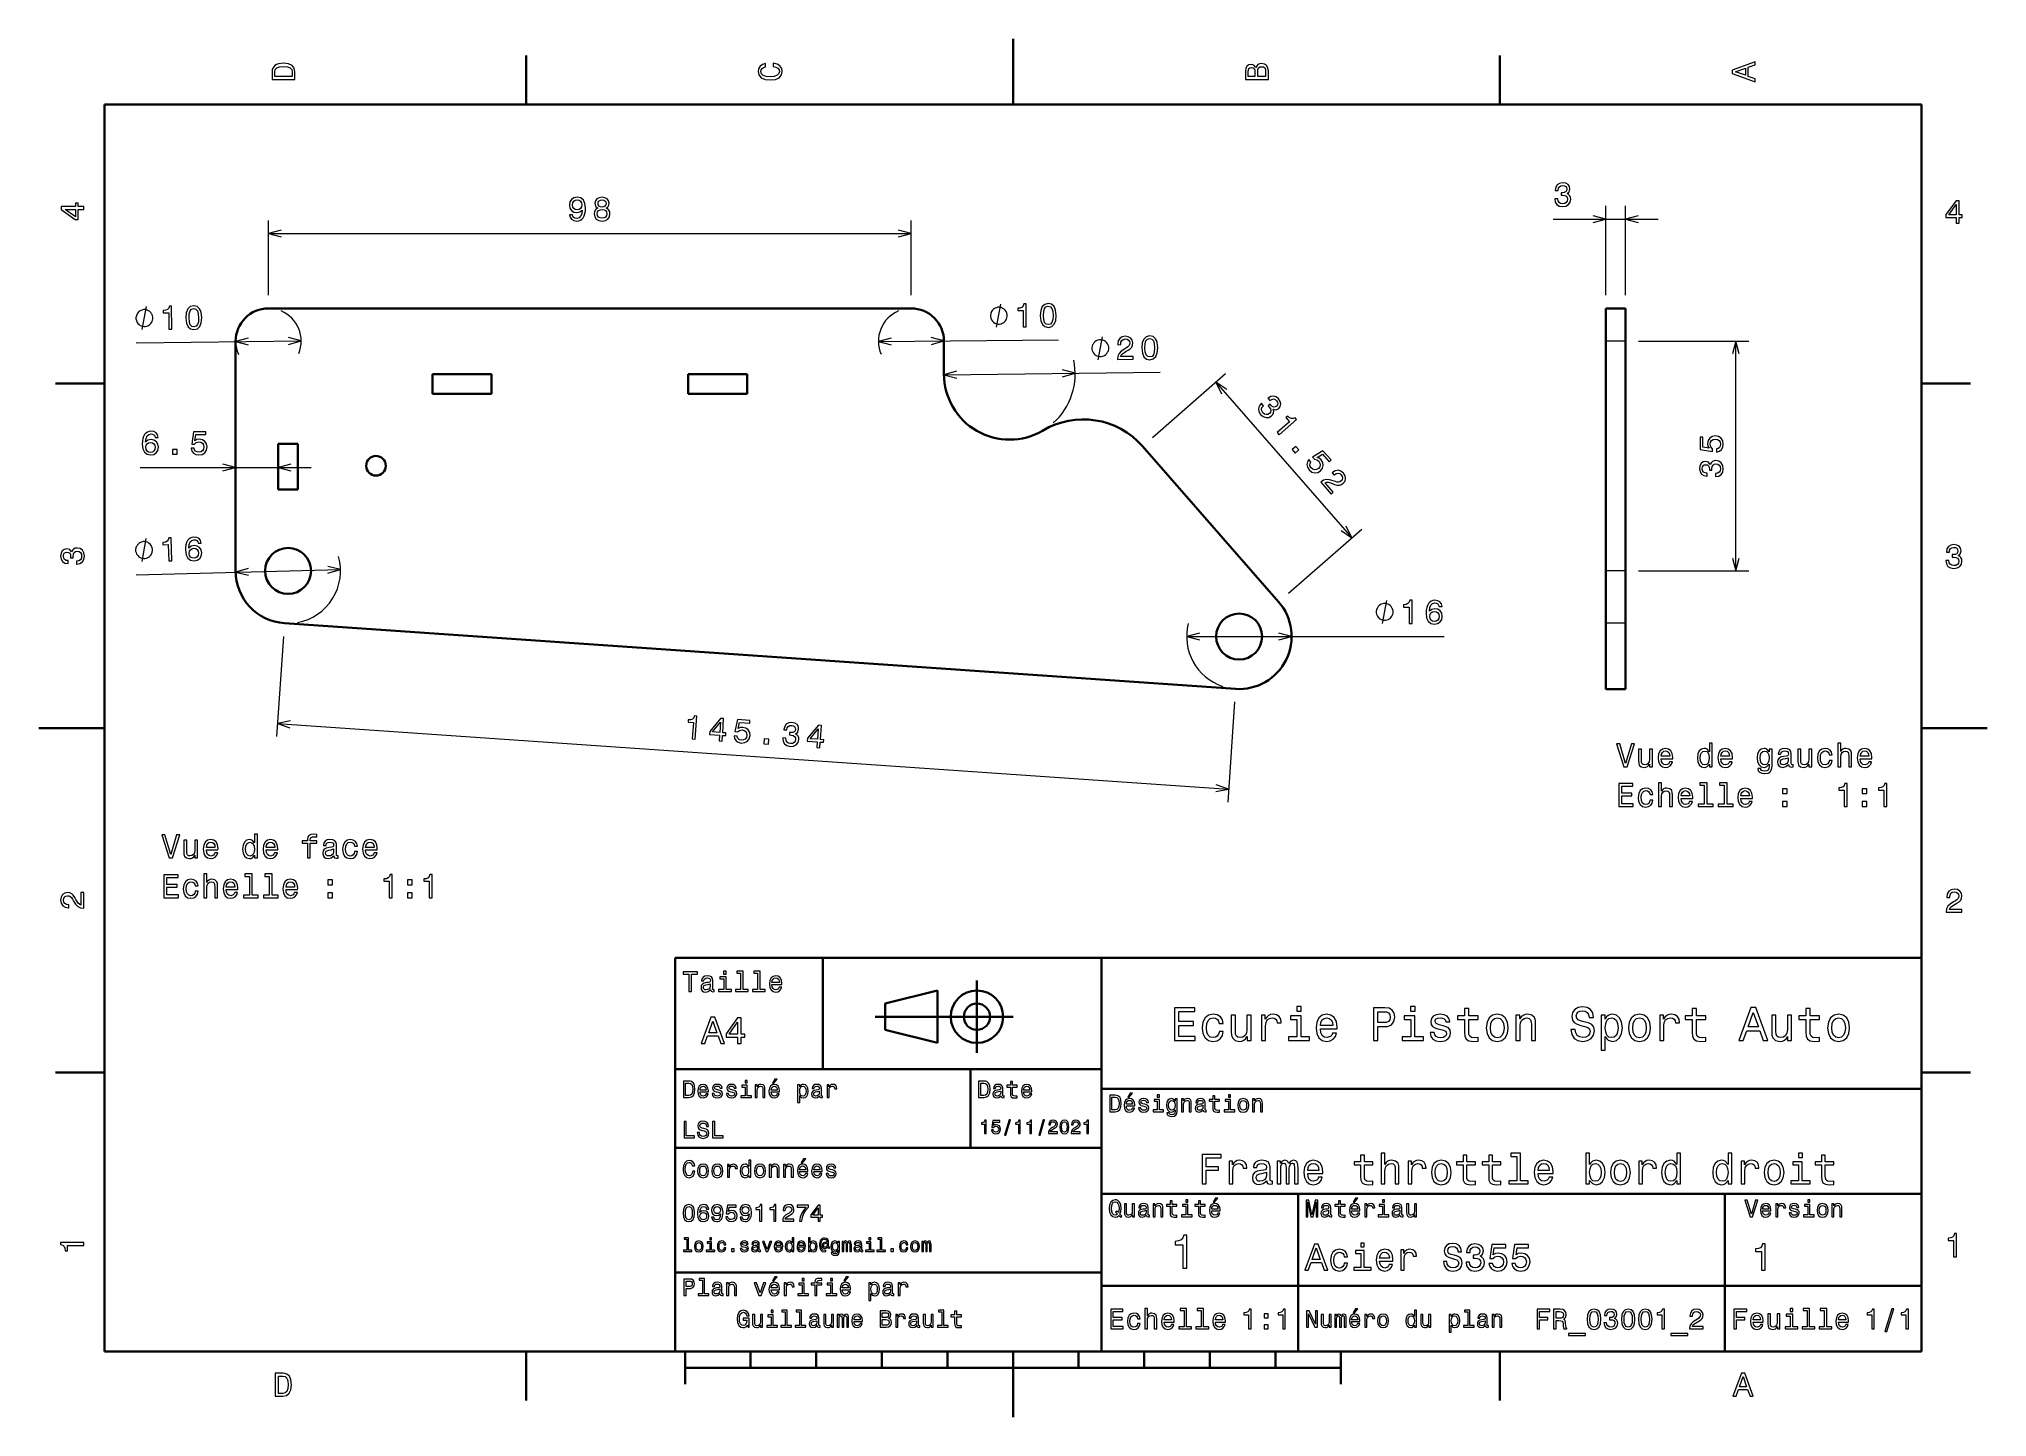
# Model space of a CAD drawing. Extents: x 0 to 297, y 0 to 210.
import ezdxf

# ---------------------------------------------------------------- set-up
doc = ezdxf.new("R2010")
doc.units = 0

msp = doc.modelspace()

# ---------------------------------------------------------------- linework, layer by layer
at = {"color": 7, "lineweight": 35, "ltscale": 0.25}
for p, q in [((148.5, 200), (148.5, 210)), ((10, 105), (0, 105)), ((287, 105), (297, 105)), ((192, 10), (192, 20)), ((148.5, 10), (148.5, 0))]:
    msp.add_line(p, q, dxfattribs=at)
at = {"color": 7, "lineweight": 35, "ltscale": 0.1875}
for p, q in [((74.300003, 200), (74.300003, 207.5)), ((222.699997, 200), (222.699997, 207.5)), ((10, 157.5), (2.5, 157.5)), ((287, 157.5), (294.5, 157.5)), ((10, 52.5), (2.5, 52.5)), ((287, 52.5), (294.5, 52.5)), ((74.300003, 10), (74.300003, 2.5)), ((222.699997, 10), (222.699997, 2.5))]:
    msp.add_line(p, q, dxfattribs=at)
at = {"color": 7, "lineweight": 35}
for p, q in [((287, 200), (10, 200)), ((10, 200), (10, 10)), ((287, 10), (287, 200)), ((132.979462, 168.942139), (34.979462, 168.942139)), ((29.979464, 163.942139), (29.979464, 128.942139)), ((238.883469, 163.942139), (238.883469, 128.942139)), ((241.883469, 163.942139), (241.883469, 128.942139)), ((188.999695, 124.210678), (168.245575, 147.929611)), ((37.429073, 120.96109), (182.42868, 110.961594)), ((97, 10), (97, 70)), ((97, 70), (287, 70)), ((162, 10), (162, 70)), ((287, 70), (287, 10)), ((127.5, 61), (148.5, 61)), ((97, 53), (162, 53)), ((162, 50), (287, 50)), ((97, 41), (162, 41)), ((162, 34), (287, 34)), ((257, 10), (257, 34)), ((97, 22), (162, 22)), ((162, 20), (287, 20)), ((10, 10), (287, 10)), ((97, 10), (287, 10)), ((98.5, 7.5), (198.5, 7.5))]:
    msp.add_line(p, q, dxfattribs=at)
at = {"color": 7, "lineweight": 13, "ltscale": 0.34034}
for p, q in [((238.883469, 170.942139), (238.883469, 184.55574)), ((241.883469, 170.942139), (241.883469, 184.55574))]:
    msp.add_line(p, q, dxfattribs=at)
at = {"color": 7, "lineweight": 13, "ltscale": 0.285336}
for p, q in [((34.979462, 170.942139), (34.979462, 182.355591)), ((132.979462, 170.942139), (132.979462, 182.355591))]:
    msp.add_line(p, q, dxfattribs=at)
at = {"color": 7, "lineweight": 13, "ltscale": 0.400901}
msp.add_line((230.847443, 182.55574), (246.883469, 182.55574), dxfattribs=at)
at = {"color": 7, "lineweight": 13}
for p, q in [((34.979462, 180.355591), (132.979462, 180.355591)), ((14.834938, 163.706238), (39.979122, 164.000687)), ((127.979729, 163.890747), (155.429306, 164.172852)), ((258.689758, 128.942139), (258.689758, 163.942139)), ((137.980347, 158.809204), (170.919052, 159.247101)), ((179.416306, 157.704041), (200.17041, 133.985107)), ((15.454021, 144.707275), (41.479462, 144.707275)), ((14.836384, 128.33609), (45.976723, 129.15155)), ((174.97908, 118.942932), (214.220917, 118.941475)), ((36.375626, 105.685379), (181.375244, 95.685883))]:
    msp.add_line(p, q, dxfattribs=at)
at = {"color": 7, "lineweight": 35, "ltscale": 0.075}
for p, q in [((241.883469, 168.942139), (238.883469, 168.942139)), ((59.979465, 155.942139), (59.979465, 158.942139)), ((68.979462, 158.942139), (68.979462, 155.942139)), ((98.979462, 155.942139), (98.979462, 158.942139)), ((107.979462, 158.942139), (107.979462, 155.942139)), ((36.479462, 148.327133), (39.479462, 148.327133)), ((39.479462, 141.327133), (36.479462, 141.327133)), ((241.883469, 110.942635), (238.883469, 110.942635))]:
    msp.add_line(p, q, dxfattribs=at)
at = {"color": 7, "lineweight": 35, "ltscale": 0.125}
for p, q in [((238.883469, 168.942139), (238.883469, 163.942139)), ((241.883469, 168.942139), (241.883469, 163.942139)), ((137.979462, 163.942139), (137.979462, 158.942139)), ((98.5, 10), (98.5, 5)), ((198.5, 10), (198.5, 5))]:
    msp.add_line(p, q, dxfattribs=at)
at = {"color": 7, "lineweight": 13, "ltscale": 0.075}
for p, q in [((241.883469, 163.942139), (238.883469, 163.942139)), ((241.883469, 128.942139), (238.883469, 128.942139)), ((241.883469, 120.96109), (238.883469, 120.96109)), ((241.883469, 110.961594), (238.883469, 110.961594))]:
    msp.add_line(p, q, dxfattribs=at)
at = {"color": 7, "lineweight": 13, "ltscale": 0.420157}
for p, q in [((243.883469, 163.942139), (260.689758, 163.942139)), ((243.883469, 128.942139), (260.689758, 128.942139))]:
    msp.add_line(p, q, dxfattribs=at)
at = {"color": 7, "lineweight": 35, "ltscale": 0.225}
for p, q in [((59.979465, 158.942139), (68.979462, 158.942139)), ((98.979462, 158.942139), (107.979462, 158.942139)), ((68.979462, 155.942139), (59.979465, 155.942139)), ((107.979462, 155.942139), (98.979462, 155.942139))]:
    msp.add_line(p, q, dxfattribs=at)
at = {"color": 7, "lineweight": 13, "ltscale": 0.371083}
for p, q in [((169.750717, 149.246628), (180.921448, 159.021042)), ((190.504852, 125.527695), (201.675568, 135.302109))]:
    msp.add_line(p, q, dxfattribs=at)
at = {"color": 7, "lineweight": 35, "ltscale": 0.175}
for p, q in [((36.479462, 141.327133), (36.479462, 148.327133)), ((39.479462, 148.327133), (39.479462, 141.327133))]:
    msp.add_line(p, q, dxfattribs=at)
at = {"color": 7, "lineweight": 35, "ltscale": 0.199526}
for p, q in [((238.883469, 128.942139), (238.883469, 120.96109)), ((241.883469, 128.942139), (241.883469, 120.96109))]:
    msp.add_line(p, q, dxfattribs=at)
at = {"color": 7, "lineweight": 13, "ltscale": 0.3828}
for p, q in [((37.291473, 118.965828), (36.238029, 103.690117)), ((182.291092, 108.966331), (181.23764, 93.69062))]:
    msp.add_line(p, q, dxfattribs=at)
at = {"color": 7, "lineweight": 35, "ltscale": 0.249987}
for p, q in [((238.883469, 120.96109), (238.883469, 110.961594)), ((241.883469, 120.96109), (241.883469, 110.961594))]:
    msp.add_line(p, q, dxfattribs=at)
at = {"color": 7, "lineweight": 35, "ltscale": 0.000474}
for p, q in [((238.883469, 110.961594), (238.883469, 110.942635)), ((241.883469, 110.961594), (241.883469, 110.942635))]:
    msp.add_line(p, q, dxfattribs=at)
at = {"color": 7, "lineweight": 35, "ltscale": 0.425}
msp.add_line((119.5, 53), (119.5, 70), dxfattribs=at)
at = {"color": 7, "lineweight": 35, "ltscale": 0.275}
msp.add_line((143, 55.5), (143, 66.5), dxfattribs=at)
at = {"color": 7, "lineweight": 35, "ltscale": 0.206155}
for p, q in [((129, 63), (137, 65)), ((137, 57), (129, 59))]:
    msp.add_line(p, q, dxfattribs=at)
at = {"color": 7, "lineweight": 35, "ltscale": 0.1}
msp.add_line((129, 59), (129, 63), dxfattribs=at)
at = {"color": 7, "lineweight": 35, "ltscale": 0.2}
msp.add_line((137, 65), (137, 57), dxfattribs=at)
at = {"color": 7, "lineweight": 35, "ltscale": 0.3}
msp.add_line((142, 41), (142, 53), dxfattribs=at)
at = {"color": 7, "lineweight": 35, "ltscale": 0.35}
msp.add_line((192, 20), (192, 34), dxfattribs=at)
at = {"color": 7, "lineweight": 35, "ltscale": 0.0625}
for p, q in [((108.5, 10), (108.5, 7.5)), ((118.5, 10), (118.5, 7.5)), ((128.5, 10), (128.5, 7.5)), ((138.5, 10), (138.5, 7.5)), ((158.5, 10), (158.5, 7.5)), ((168.5, 10), (168.5, 7.5)), ((178.5, 10), (178.5, 7.5)), ((188.5, 10), (188.5, 7.5))]:
    msp.add_line(p, q, dxfattribs=at)
at = {"color": 7, "lineweight": 13}
for points in [[(35.533215, 204.994965), (35.533215, 203.829971), (39.033215, 203.829971), (39.033215, 204.994965), (38.922264, 205.544678), (38.584366, 205.953171), (38.034657, 206.205338), (37.283215, 206.296112), (36.516644, 206.215424), (36.21405, 206.114563), (35.971977, 205.973343), (35.644165, 205.56485), (35.563473, 205.297562)], [(35.951801, 204.959656), (36.027451, 205.342941), (36.259438, 205.605194), (36.672985, 205.761536), (37.283215, 205.811966), (37.873272, 205.756485), (38.286816, 205.600143), (38.533936, 205.332855), (38.614628, 204.959656), (38.614628, 204.298996), (35.951801, 204.298996)], [(111.93206, 205.817017), (112.35569, 205.716141), (112.658287, 205.549713), (112.844887, 205.317734), (112.905403, 205.045395), (112.814629, 204.71759), (112.54229, 204.460388), (112.098488, 204.28891), (111.483215, 204.233429), (110.872986, 204.28891), (110.424141, 204.455338), (110.151802, 204.71254), (110.055984, 205.045395), (110.106415, 205.287476), (110.247627, 205.494247), (110.474571, 205.655624), (110.787247, 205.766571), (110.787247, 206.245682), (110.308144, 206.094391), (109.94503, 205.832138), (109.718086, 205.474075), (109.637398, 205.045395), (109.763474, 204.510818), (110.116501, 204.10231), (110.696472, 203.840057), (111.483215, 203.749283), (112.269958, 203.840057), (112.84993, 204.10231), (113.208, 204.510818), (113.329041, 205.045395), (113.233215, 205.51442), (112.965927, 205.892654), (112.527161, 206.159943), (111.93206, 206.301163)], [(185.542007, 205.630417), (185.249496, 205.983429), (185.052811, 206.074219), (184.81073, 206.104477), (184.432495, 206.03891), (184.160156, 205.842224), (183.993729, 205.524506), (183.933212, 205.080704), (183.933212, 203.835022), (187.433212, 203.835022), (187.433212, 205.151306), (187.36261, 205.620331), (187.155838, 205.968307), (186.828018, 206.185165), (186.384216, 206.260818), (186.08667, 206.215424), (185.839554, 206.094391), (185.65799, 205.897705)], [(185.385666, 204.984879), (185.385666, 204.298996), (184.351807, 204.298996), (184.351807, 205.025223), (184.382065, 205.297562), (184.472839, 205.489197), (184.629181, 205.605194), (184.86116, 205.645538), (185.093155, 205.600143), (185.254532, 205.479111), (185.355408, 205.272339)], [(187.014618, 205.095825), (187.014618, 204.298996), (185.809296, 204.298996), (185.809296, 205.050446), (185.844589, 205.368164), (185.9505, 205.595108), (186.132065, 205.731277), (186.394302, 205.776657), (186.671692, 205.731277), (186.863327, 205.605194), (186.979324, 205.393372)], [(261.633209, 203.466858), (261.633209, 203.930847), (260.604401, 204.298996), (260.604401, 205.695969), (261.633209, 206.064133), (261.633209, 206.538193), (258.128174, 205.257217), (258.128174, 204.742798)], [(260.17572, 204.460388), (258.632477, 205), (260.17572, 205.539627)], [(231.094559, 185.655167), (231.094559, 185.619873), (231.175262, 185.135712), (231.412292, 184.772598), (231.785492, 184.540619), (232.279724, 184.45488), (232.804214, 184.540619), (233.197586, 184.762512), (233.449753, 185.11554), (233.540527, 185.569427), (233.500183, 185.866989), (233.389236, 186.109055), (233.207672, 186.295654), (232.965607, 186.431824), (233.293411, 186.704163), (233.409409, 187.137878), (233.333755, 187.53125), (233.116898, 187.828796), (232.76387, 188.015396), (232.279724, 188.080963), (231.825836, 188.000275), (231.477844, 187.778366), (231.2509, 187.425339), (231.175262, 186.956314), (231.175262, 186.921021), (231.6241, 186.921021), (231.664444, 187.24379), (231.795578, 187.475769), (232.007385, 187.616989), (232.304932, 187.667419), (232.567184, 187.627075), (232.758835, 187.521164), (232.874817, 187.349686), (232.920212, 187.117706), (232.874817, 186.87059), (232.753784, 186.704163), (232.541977, 186.603302), (232.254501, 186.573029), (232.057816, 186.578079), (232.057816, 186.179657), (232.304932, 186.189758), (232.622665, 186.144363), (232.859695, 186.023315), (233.0009, 185.82663), (233.051331, 185.569427), (232.995865, 185.276932), (232.849609, 185.060059), (232.617615, 184.923904), (232.309982, 184.87851), (231.992264, 184.92894), (231.760269, 185.080246), (231.614014, 185.322311), (231.558548, 185.655167)], [(6.833213, 184.02739), (6.833213, 184.481277), (5.965778, 184.481277), (5.965778, 184.98056), (5.56232, 184.98056), (5.56232, 184.481277), (3.408862, 184.481277), (3.408862, 184.022339), (5.521974, 182.489197), (5.965778, 182.489197), (5.965778, 184.02739)], [(80.901077, 183.223022), (80.97673, 182.824615), (81.193588, 182.516983), (81.536522, 182.325333), (81.990417, 182.25473), (82.287964, 182.290039), (82.555252, 182.380814), (82.782204, 182.537155), (82.973846, 182.759048), (83.125137, 183.036438), (83.236092, 183.379364), (83.301651, 183.772736), (83.326874, 184.226624), (83.241135, 184.937729), (82.994019, 185.457184), (82.600647, 185.769867), (82.06102, 185.880814), (81.566788, 185.790039), (81.193588, 185.547958), (80.951508, 185.174759), (80.870819, 184.705734), (80.951508, 184.221588), (81.188538, 183.853439), (81.541565, 183.621445), (81.990417, 183.545792), (82.464478, 183.641617), (82.822548, 183.934128), (82.741852, 183.374329), (82.580475, 182.975906), (82.333359, 182.738876), (81.995461, 182.663239), (81.733208, 182.698532), (81.541565, 182.809479), (81.415489, 182.985992), (81.365051, 183.223022)], [(81.360016, 184.710785), (81.410446, 185.023468), (81.551651, 185.270584), (81.77356, 185.426926), (82.06102, 185.482391), (82.358566, 185.426926), (82.585518, 185.270584), (82.72673, 185.028503), (82.782204, 184.71582), (82.72673, 184.398102), (82.585518, 184.161072), (82.353531, 184.014816), (82.045891, 183.964386), (81.768509, 184.014816), (81.551651, 184.161072), (81.410446, 184.393066)], [(85.222115, 184.24176), (84.964912, 184.100555), (84.788399, 183.90387), (84.677444, 183.656754), (84.642143, 183.359192), (84.722839, 182.910355), (84.954826, 182.562363), (85.333069, 182.340469), (85.847473, 182.25473), (86.356842, 182.340469), (86.735085, 182.562363), (86.967072, 182.910355), (87.052811, 183.359192), (87.012459, 183.656754), (86.906555, 183.90387), (86.724998, 184.100555), (86.472839, 184.24176), (86.674561, 184.362793), (86.815773, 184.529221), (86.901512, 184.730957), (86.93177, 184.978073), (86.851074, 185.336136), (86.639267, 185.623611), (86.296326, 185.810211), (85.847473, 185.880814), (85.393585, 185.810211), (85.050644, 185.623611), (84.833786, 185.336136), (84.758141, 184.978073), (84.783356, 184.730957), (84.869087, 184.529221)], [(85.237244, 184.937729), (85.277588, 185.159637), (85.398628, 185.3311), (85.590271, 185.437012), (85.847473, 185.477356), (86.09964, 185.437012), (86.291275, 185.3311), (86.412315, 185.159637), (86.457703, 184.937729), (86.412315, 184.710785), (86.291275, 184.534271), (86.09964, 184.418274), (85.847473, 184.382965), (85.590271, 184.423325), (85.398628, 184.534271), (85.277588, 184.710785)], [(292.277374, 181.916794), (292.731262, 181.916794), (292.731262, 182.784225), (293.23056, 182.784225), (293.23056, 183.187683), (292.731262, 183.187683), (292.731262, 185.341141), (292.272339, 185.341141), (290.739197, 183.228027), (290.739197, 182.784225), (292.277374, 182.784225)], [(291.162842, 183.187683), (292.277374, 184.756134), (292.277374, 183.187683)], [(5.56232, 182.912827), (3.993876, 184.02739), (5.56232, 184.02739)], [(85.126297, 183.369278), (85.171684, 183.636566), (85.317932, 183.838303), (85.544884, 183.969421), (85.847473, 184.014816), (86.145027, 183.969421), (86.371971, 183.838303), (86.518227, 183.636566), (86.568657, 183.369278), (86.518227, 183.081818), (86.371971, 182.86496), (86.145027, 182.723755), (85.847473, 182.67836), (85.544884, 182.723755), (85.317932, 182.86496), (85.171684, 183.081818)], [(19.80508, 165.764587), (20.263985, 165.769958), (20.222706, 169.294922), (19.879791, 169.290909), (19.792622, 168.982239), (19.613499, 168.773346), (19.337555, 168.649078), (18.954769, 168.604248), (18.958961, 168.246201), (19.775909, 168.255768)], [(22.396267, 167.5047), (22.481182, 166.713852), (22.724812, 166.151825), (23.10704, 165.813339), (23.632801, 165.708527), (24.150917, 165.825562), (24.52512, 166.172897), (24.750477, 166.740417), (24.821892, 167.533096), (24.731995, 168.318848), (24.632519, 168.630371), (24.493351, 168.885971), (24.111118, 169.224457), (23.590343, 169.334366), (23.067242, 169.212234), (22.6931, 168.859848), (22.462696, 168.292267)], [(150.064224, 166.117813), (150.523132, 166.122528), (150.486908, 169.647552), (150.143982, 169.644043), (150.056381, 169.33548), (149.876953, 169.126862), (149.60083, 169.002975), (149.217987, 168.958694), (149.221664, 168.600647), (150.038635, 168.609039)], [(152.657898, 167.854218), (152.741684, 167.063248), (152.984497, 166.50087), (153.366257, 166.161835), (153.891861, 166.056274), (154.410156, 166.172562), (154.784851, 166.519379), (155.011017, 167.086563), (155.083557, 167.87915), (154.994797, 168.665009), (154.895767, 168.976685), (154.756958, 169.232483), (154.375214, 169.571518), (153.854599, 169.682175), (153.331329, 169.560791), (152.95668, 169.208939), (152.725464, 168.641693)], [(17.357521, 167.486038), (17.356155, 167.602692), (17.295094, 167.835327), (17.234718, 168.009644), (17.175022, 168.12561), (17.056313, 168.299225), (16.879276, 168.472168), (16.702923, 168.586777), (16.585583, 168.643738), (16.409908, 168.700027), (16.175911, 168.755615), (16.05925, 168.754257), (15.942593, 168.752899), (15.709957, 168.691833), (15.535652, 168.631454), (15.419678, 168.571747), (15.246056, 168.453049), (15.073116, 168.276001), (14.958508, 168.099655), (14.901543, 167.982315), (14.845264, 167.806641), (14.789665, 167.572647), (14.791031, 167.455978), (14.792397, 167.339325), (14.853458, 167.106689), (14.913837, 166.932388), (14.973534, 166.816406), (15.092239, 166.642792), (15.269279, 166.469849), (15.445633, 166.35524), (15.562973, 166.298279), (15.738644, 166.242004), (15.972645, 166.186401), (16.089306, 166.187759), (16.205963, 166.189133), (16.438599, 166.250183), (16.612904, 166.310577), (16.728878, 166.37027), (16.9025, 166.488983), (17.075439, 166.666016), (17.190048, 166.842361), (17.247013, 166.959702), (17.303291, 167.135376), (17.358891, 167.369385)], [(22.880383, 167.510361), (22.913582, 168.121033), (23.034515, 168.561234), (23.258434, 168.821075), (23.595245, 168.915802), (23.929138, 168.828934), (24.159077, 168.574402), (24.290287, 168.137146), (24.337776, 167.527435), (24.304638, 166.911728), (24.183704, 166.471527), (23.959785, 166.21167), (23.62796, 166.12204), (23.289082, 166.203827), (23.059139, 166.458344), (22.927929, 166.895599)], [(147.619141, 167.842773), (147.617935, 167.959442), (147.557205, 168.192169), (147.49707, 168.366547), (147.437546, 168.48262), (147.319092, 168.656403), (147.142303, 168.82959), (146.96611, 168.944458), (146.848846, 169.001587), (146.673264, 169.058121), (146.439331, 169.114059), (146.322678, 169.112854), (146.206024, 169.111664), (145.973297, 169.050934), (145.798904, 168.990799), (145.682846, 168.931274), (145.509064, 168.81282), (145.335861, 168.636017), (145.221008, 168.459839), (145.163879, 168.342575), (145.10733, 168.166992), (145.051407, 167.933075), (145.052612, 167.816406), (145.053802, 167.699738), (145.114532, 167.467026), (145.174652, 167.292633), (145.234192, 167.176575), (145.352646, 167.002777), (145.529434, 166.82959), (145.705627, 166.714722), (145.822876, 166.657593), (145.998474, 166.601059), (146.232391, 166.545135), (146.34906, 166.546326), (146.465714, 166.547531), (146.698441, 166.608246), (146.872833, 166.668381), (146.988892, 166.727905), (147.162689, 166.846375), (147.335876, 167.023163), (147.450745, 167.199341), (147.507874, 167.316605), (147.564392, 167.492203), (147.620331, 167.72612)], [(153.142029, 167.859192), (153.176102, 168.469803), (153.297668, 168.909836), (153.521957, 169.169357), (153.858902, 169.263611), (154.192673, 169.176254), (154.422241, 168.921387), (154.552826, 168.483948), (154.599442, 167.874161), (154.56543, 167.258514), (154.443848, 166.818481), (154.219574, 166.55896), (153.887604, 166.469803), (153.548859, 166.552063), (153.319275, 166.806915), (153.18869, 167.244354)], [(163.097839, 162.893448), (163.096298, 163.010101), (163.034866, 163.242645), (162.974213, 163.416855), (162.914337, 163.532745), (162.795349, 163.706177), (162.618042, 163.87883), (162.441498, 163.993164), (162.324066, 164.049942), (162.148315, 164.105942), (161.914215, 164.161163), (161.797577, 164.159607), (161.680908, 164.158066), (161.448364, 164.096634), (161.27417, 164.03598), (161.158295, 163.976105), (160.984848, 163.857117), (160.812195, 163.67981), (160.697861, 163.503265), (160.641083, 163.385834), (160.585083, 163.210083), (160.529846, 162.975983), (160.531403, 162.859344), (160.532959, 162.742676), (160.594391, 162.510147), (160.655045, 162.335938), (160.71492, 162.220047), (160.833908, 162.046616), (161.011215, 161.873962), (161.187744, 161.759628), (161.305176, 161.70285), (161.480942, 161.646851), (161.715027, 161.591629), (161.831696, 161.59317), (161.948334, 161.594727), (162.180878, 161.656158), (162.355087, 161.716812), (162.470978, 161.776688), (162.644409, 161.895676), (162.817062, 162.072983), (162.931396, 162.249512), (162.988174, 162.366943), (163.044174, 162.542709), (163.099396, 162.776794)], [(164.408447, 161.160721), (166.813873, 161.192688), (166.808105, 161.626373), (164.906967, 161.601105), (165.00972, 161.839523), (165.188644, 162.038605), (165.743622, 162.404083), (166.039154, 162.559326), (166.36908, 162.780579), (166.602753, 163.035873), (166.734955, 163.335205), (166.780884, 163.673737), (166.689514, 164.096191), (166.44809, 164.425873), (166.082184, 164.632843), (165.612213, 164.702255), (165.129242, 164.610092), (164.764267, 164.368179), (164.532288, 163.986816), (164.458237, 163.486511), (164.459167, 163.415924), (164.91806, 163.422012), (164.917542, 163.462357), (164.958359, 163.805878), (165.091156, 164.059814), (165.305847, 164.224075), (165.59256, 164.283356), (165.885712, 164.236816), (166.104218, 164.113632), (166.248047, 163.918854), (166.301758, 163.672424), (166.269531, 163.439987), (166.176331, 163.242035), (166.017242, 163.068436), (165.797363, 162.914215), (165.501984, 162.748886), (165.011963, 162.429657), (164.668427, 162.092209), (164.467041, 161.686035), (164.408264, 161.175842)], [(168.136551, 162.92009), (168.222717, 162.129379), (168.467239, 161.567734), (168.850006, 161.229858), (169.375931, 161.125885), (169.89386, 161.243729), (170.267517, 161.591675), (170.491974, 162.159546), (170.562134, 162.952332), (170.470978, 163.73793), (170.371017, 164.049316), (170.231445, 164.304688), (169.848679, 164.642563), (169.327728, 164.751648), (168.804825, 164.628693), (168.431244, 164.275711), (168.201736, 163.707764)], [(168.620667, 162.926514), (168.652893, 163.537231), (168.773132, 163.977631), (168.996643, 164.237823), (169.333298, 164.333099), (169.667328, 164.24675), (169.897675, 163.992584), (170.029572, 163.555542), (170.078033, 162.945892), (170.045868, 162.330139), (169.925629, 161.88974), (169.702118, 161.629547), (169.370422, 161.539398), (169.031433, 161.620636), (168.801086, 161.874786), (168.669189, 162.311844)], [(186.368637, 154.465271), (186.342072, 154.442032), (186.030853, 154.062485), (185.913666, 153.644989), (185.984833, 153.211365), (186.245758, 152.782959), (186.65567, 152.444702), (187.081696, 152.294769), (187.513428, 152.337479), (187.914795, 152.568054), (188.112152, 152.794342), (188.221283, 153.037262), (188.242157, 153.296768), (188.185211, 153.568619), (188.606049, 153.501251), (189.00882, 153.699554), (189.255066, 154.015533), (189.336182, 154.374664), (189.244141, 154.763214), (188.97467, 155.170746), (188.615051, 155.459198), (188.218903, 155.574966), (187.803772, 155.51329), (187.401001, 155.261368), (187.37442, 155.238129), (187.669983, 154.90033), (187.939453, 155.082504), (188.200409, 155.136597), (188.446167, 155.070175), (188.680054, 154.879456), (188.822388, 154.655518), (188.868866, 154.441559), (188.816193, 154.241348), (188.671509, 154.054428), (188.455627, 153.925858), (188.250702, 153.907349), (188.035309, 154.000336), (187.823242, 154.196747), (187.69751, 154.348099), (187.397675, 154.085739), (187.567993, 153.906403), (187.743042, 153.637405), (187.808044, 153.379318), (187.753021, 153.143524), (187.592651, 152.936203), (187.335999, 152.785339), (187.076477, 152.752594), (186.821259, 152.837524), (186.584503, 153.039154), (186.413239, 153.311462), (186.374329, 153.585693), (186.460205, 153.855164), (186.674164, 154.116104)], [(188.778534, 150.041534), (189.08075, 149.696152), (191.733765, 152.017517), (191.507935, 152.27562), (191.216614, 152.141357), (190.941467, 152.141815), (190.667725, 152.270874), (190.384949, 152.532745), (190.115479, 152.296967), (190.653473, 151.682098)], [(18.182407, 149.264191), (18.086586, 149.672699), (17.864685, 149.975281), (17.521744, 150.166931), (17.077942, 150.232483), (16.780392, 150.197189), (16.523186, 150.101364), (16.296242, 149.945023), (16.104599, 149.723129), (15.9533, 149.44574), (15.84235, 149.107849), (15.771744, 148.709442), (15.751572, 148.26059), (15.832264, 147.544449), (16.07938, 147.024994), (16.477798, 146.712311), (17.022465, 146.606415), (17.511658, 146.697189), (17.884857, 146.934219), (18.12693, 147.307419), (18.212666, 147.781479), (18.12693, 148.26059), (17.894943, 148.628754), (17.536873, 148.860733), (17.093071, 148.941422), (16.613964, 148.840561), (16.255894, 148.553101), (16.331543, 149.107849), (16.492928, 149.506271), (16.740044, 149.743301), (17.082985, 149.82399), (17.335144, 149.783646), (17.526787, 149.677734), (17.65287, 149.501221), (17.71843, 149.264191)], [(17.723473, 147.776443), (17.667999, 147.45871), (17.526787, 147.216644), (17.299843, 147.055267), (17.017422, 147.004822), (16.719872, 147.055267), (16.492928, 147.211594), (16.346672, 147.453674), (16.301285, 147.771393), (16.351715, 148.084076), (16.492928, 148.321106), (16.724915, 148.472412), (17.037594, 148.527878), (17.309929, 148.472412), (17.526787, 148.326157), (17.667999, 148.089111)], [(23.193359, 147.620102), (23.30431, 147.206558), (23.551426, 146.883789), (23.914539, 146.682068), (24.378517, 146.606415), (24.887882, 146.697189), (25.286297, 146.944305), (25.53846, 147.337677), (25.634281, 147.84201), (25.548546, 148.31102), (25.306469, 148.679169), (24.92823, 148.916214), (24.439037, 149.001953), (24.060795, 148.941422), (23.768288, 148.774994), (23.909496, 149.718079), (25.442638, 149.718079), (25.442638, 150.131622), (23.571602, 150.131622), (23.294224, 148.275726), (23.697681, 148.275726), (23.990189, 148.512756), (24.363388, 148.59848), (24.686153, 148.543015), (24.933273, 148.381622), (25.089611, 148.134506), (25.145088, 147.816788), (25.089611, 147.499054), (24.92823, 147.251953), (24.68111, 147.095612), (24.363388, 147.040131), (24.096096, 147.075439), (23.889324, 147.191422), (23.738026, 147.372986), (23.66238, 147.620102)], [(255.776947, 147.059433), (256.190491, 147.17038), (256.513245, 147.417496), (256.714966, 147.780609), (256.790619, 148.244583), (256.69986, 148.753952), (256.452728, 149.152374), (256.059357, 149.404526), (255.555038, 149.500351), (255.086014, 149.414612), (254.717865, 149.172546), (254.480835, 148.794296), (254.395096, 148.305115), (254.455612, 147.926865), (254.62204, 147.634354), (253.678955, 147.775574), (253.678955, 149.308716), (253.265411, 149.308716), (253.265411, 147.437668), (255.121323, 147.160294), (255.121323, 147.563751), (254.884293, 147.856262), (254.798553, 148.229462), (254.854034, 148.552216), (255.015411, 148.799347), (255.262527, 148.955688), (255.580261, 149.011154), (255.89798, 148.955688), (256.145111, 148.794296), (256.301422, 148.54718), (256.356903, 148.229462), (256.321594, 147.962158), (256.205627, 147.755402), (256.024048, 147.604095), (255.776947, 147.528442)], [(20.360073, 146.707275), (21.056038, 146.707275), (21.056038, 147.45871), (20.360073, 147.45871)], [(191.069366, 147.423462), (191.527679, 146.899689), (192.09317, 147.394516), (191.634888, 147.918289)], [(193.62207, 145.892303), (193.383911, 145.536469), (193.303741, 145.13797), (193.391022, 144.731842), (193.639618, 144.332855), (194.043365, 144.009308), (194.491699, 143.872192), (194.953796, 143.941467), (195.396423, 144.201447), (195.692932, 144.574829), (195.810608, 144.99942), (195.739899, 145.44017), (195.4823, 145.864777), (195.187683, 146.109589), (194.869812, 146.220123), (195.672546, 146.734879), (196.682129, 145.581085), (196.993347, 145.853394), (195.761261, 147.261505), (194.181885, 146.248123), (194.447571, 145.944489), (194.818573, 145.880432), (195.128845, 145.656036), (195.299652, 145.376602), (195.340912, 145.084351), (195.257904, 144.803955), (195.055328, 144.552994), (194.779663, 144.385529), (194.487427, 144.344238), (194.207031, 144.427277), (193.956055, 144.629852), (193.80661, 144.854248), (193.757751, 145.086243), (193.794769, 145.319672), (193.930908, 145.539322)], [(255.590347, 143.303223), (255.625641, 143.303223), (256.109802, 143.383926), (256.4729, 143.620956), (256.704895, 143.994156), (256.790619, 144.488388), (256.704895, 145.012878), (256.483002, 145.40625), (256.129974, 145.658417), (255.676071, 145.749207), (255.378525, 145.708862), (255.136444, 145.5979), (254.949844, 145.416351), (254.81369, 145.174271), (254.541351, 145.502075), (254.107635, 145.618073), (253.714264, 145.542419), (253.416718, 145.325562), (253.230118, 144.972534), (253.164551, 144.488388), (253.245239, 144.0345), (253.467148, 143.686523), (253.820175, 143.459564), (254.289185, 143.383926), (254.324493, 143.383926), (254.324493, 143.832764), (254.001724, 143.873108), (253.76973, 144.004242), (253.628525, 144.216064), (253.578094, 144.513611), (253.618439, 144.775848), (253.72435, 144.967499), (253.895813, 145.083496), (254.127808, 145.128876), (254.374924, 145.083496), (254.541351, 144.962463), (254.642212, 144.750641), (254.67247, 144.463165), (254.667435, 144.266479), (255.065842, 144.266479), (255.055756, 144.513611), (255.101151, 144.831329), (255.222183, 145.068359), (255.418869, 145.209564), (255.676071, 145.26001), (255.968582, 145.204529), (256.185455, 145.058273), (256.321594, 144.826294), (256.367004, 144.518646), (256.316559, 144.200928), (256.165283, 143.968933), (255.923187, 143.822693), (255.590347, 143.767212)], [(195.408569, 142.464386), (196.992676, 140.653961), (197.319092, 140.939575), (196.067078, 142.370453), (196.315216, 142.446823), (196.582794, 142.439713), (197.220886, 142.254211), (197.53067, 142.129913), (197.913086, 142.022217), (198.258942, 142.009888), (198.57254, 142.103348), (198.860016, 142.287903), (199.122375, 142.631378), (199.216797, 143.028961), (199.137085, 143.441711), (198.885162, 143.844482), (198.501831, 144.152405), (198.081024, 144.273376), (197.640289, 144.202682), (197.211395, 143.934631), (197.158264, 143.888138), (197.46048, 143.542755), (197.490845, 143.569321), (197.778809, 143.760986), (198.058258, 143.824554), (198.32251, 143.767639), (198.553558, 143.58783), (198.708221, 143.334473), (198.756134, 143.088257), (198.70108, 142.852463), (198.54834, 142.651779), (198.350494, 142.525574), (198.139374, 142.46817), (197.904053, 142.476715), (197.644073, 142.544083), (197.326691, 142.661743), (196.7659, 142.827789), (196.286255, 142.870483), (195.846466, 142.760422), (195.419952, 142.474335)], [(19.776218, 130.466141), (20.234997, 130.478149), (20.142715, 134.002167), (19.799892, 133.993195), (19.717201, 133.683289), (19.541119, 133.471832), (19.267006, 133.343567), (18.884907, 133.293198), (18.894279, 132.935257), (19.711002, 132.956635)], [(24.744736, 133.154053), (24.638252, 133.559906), (24.408504, 133.856567), (24.060665, 134.039185), (23.615299, 134.093109), (23.318775, 134.050018), (23.064167, 133.947495), (22.841393, 133.785278), (22.655624, 133.558426), (22.511639, 133.277191), (22.409573, 132.936493), (22.349419, 132.536377), (22.341003, 132.087158), (22.440414, 131.373383), (22.701046, 130.860565), (23.10751, 130.558426), (23.654762, 130.466812), (24.141415, 130.570358), (24.508278, 130.817078), (24.740501, 131.196487), (24.813797, 131.672638), (24.715549, 132.149323), (24.474003, 132.511292), (24.109985, 132.733826), (23.664219, 132.802872), (23.18792, 132.689499), (22.837498, 132.392761), (22.898598, 132.94931), (23.049496, 133.351807), (23.290325, 133.59523), (23.631035, 133.684875), (23.884163, 133.651138), (24.078514, 133.550293), (24.209171, 133.377136), (24.280918, 133.141907)], [(5.73379, 129.979111), (5.769093, 129.979111), (6.253242, 130.059799), (6.616354, 130.296829), (6.848343, 130.670029), (6.934078, 131.164276), (6.848343, 131.688766), (6.626441, 132.082138), (6.273415, 132.334305), (5.819525, 132.425079), (5.521974, 132.384735), (5.279899, 132.273788), (5.0933, 132.092224), (4.957133, 131.850143), (4.684798, 132.177963), (4.251081, 132.293961), (3.857709, 132.218307), (3.560158, 132.00145), (3.373559, 131.648422), (3.307997, 131.164276), (3.388689, 130.710388), (3.610591, 130.362396), (3.963617, 130.135452), (4.432637, 130.059799), (4.46794, 130.059799), (4.46794, 130.508652), (4.145173, 130.548996), (3.913184, 130.680115), (3.771974, 130.891937), (3.721542, 131.189484), (3.761888, 131.451736), (3.867795, 131.643372), (4.039265, 131.759369), (4.271254, 131.804764), (4.518372, 131.759369), (4.684798, 131.638336), (4.785663, 131.426514), (4.815922, 131.139053), (4.810879, 130.942368), (5.209294, 130.942368), (5.199208, 131.189484), (5.244596, 131.507217), (5.365634, 131.744247), (5.56232, 131.885452), (5.819525, 131.935883), (6.112032, 131.880417), (6.328891, 131.734161), (6.465058, 131.502167), (6.510447, 131.194534), (6.460014, 130.876801), (6.308718, 130.644821), (6.066643, 130.498566), (5.73379, 130.443085)], [(17.304005, 132.152008), (17.300949, 132.268631), (17.23653, 132.500366), (17.173634, 132.673767), (17.112267, 132.788879), (16.991058, 132.960754), (16.811539, 133.131119), (16.633545, 133.243164), (16.515388, 133.298431), (16.338924, 133.352142), (16.104141, 133.404358), (15.987514, 133.401306), (15.870888, 133.398254), (15.639164, 133.333832), (15.465752, 133.270935), (15.350651, 133.209564), (15.178764, 133.088348), (15.008404, 132.908844), (14.896358, 132.730835), (14.841099, 132.612701), (14.787369, 132.436218), (14.735165, 132.201447), (14.738216, 132.084808), (14.741272, 131.968201), (14.805691, 131.736465), (14.868587, 131.563049), (14.929955, 131.447952), (15.051163, 131.276062), (15.230682, 131.105713), (15.408676, 130.993652), (15.526833, 130.9384), (15.703297, 130.884674), (15.93808, 130.832458), (16.054707, 130.83551), (16.171333, 130.838562), (16.403057, 130.902985), (16.576469, 130.965881), (16.69157, 131.027252), (16.863457, 131.148468), (17.033817, 131.327972), (17.145863, 131.505981), (17.201122, 131.62413), (17.254852, 131.800598), (17.307056, 132.03537)], [(24.324905, 131.654785), (24.277763, 131.335724), (24.142941, 131.090027), (23.920296, 130.92276), (23.639294, 130.86496), (23.340523, 130.907578), (23.109566, 131.057922), (22.957024, 131.296082), (22.903332, 131.612518), (22.945564, 131.926407), (23.080521, 132.167053), (23.308468, 132.324371), (23.619591, 132.388016), (23.893284, 132.339691), (24.113895, 132.199158), (24.261261, 131.965912)], [(290.729126, 130.51622), (290.729126, 130.480911), (290.809814, 129.996765), (291.046844, 129.633652), (291.420044, 129.401657), (291.914276, 129.315933), (292.438782, 129.401657), (292.832153, 129.623566), (293.08429, 129.976593), (293.175079, 130.430481), (293.134735, 130.728027), (293.023773, 130.970108), (292.842224, 131.156708), (292.600159, 131.292877), (292.927948, 131.565216), (293.043945, 131.998932), (292.968292, 132.392303), (292.751434, 132.68985), (292.398407, 132.87645), (291.914276, 132.942017), (291.460388, 132.861313), (291.112396, 132.63942), (290.885468, 132.286392), (290.809814, 131.817368), (290.809814, 131.782074), (291.258636, 131.782074), (291.299011, 132.104828), (291.430115, 132.336823), (291.641937, 132.478027), (291.939484, 132.528473), (292.201721, 132.488113), (292.393372, 132.382217), (292.509369, 132.210739), (292.554749, 131.97876), (292.509369, 131.731628), (292.388336, 131.565216), (292.176514, 131.46434), (291.889069, 131.434082), (291.692383, 131.439133), (291.692383, 131.04071), (291.939484, 131.050797), (292.257202, 131.005417), (292.494232, 130.884369), (292.635468, 130.687683), (292.685883, 130.430481), (292.630402, 130.13797), (292.484161, 129.921112), (292.252167, 129.784943), (291.944519, 129.739563), (291.626801, 129.789993), (291.394806, 129.941284), (291.248566, 130.183365), (291.193085, 130.51622)], [(206.449036, 122.691765), (206.449036, 122.808426), (206.390717, 123.041763), (206.332367, 123.216766), (206.274048, 123.333435), (206.157379, 123.508438), (205.982391, 123.683449), (205.807404, 123.800117), (205.690735, 123.858459), (205.515747, 123.916794), (205.28241, 123.975136), (205.165741, 123.975143), (205.049072, 123.975151), (204.815735, 123.916824), (204.640747, 123.858498), (204.524078, 123.800171), (204.34906, 123.68351), (204.174042, 123.508514), (204.057373, 123.333519), (203.999054, 123.216858), (203.940704, 123.041855), (203.882355, 122.808525), (203.882355, 122.691856), (203.882355, 122.575195), (203.940674, 122.341858), (203.998993, 122.166855), (204.057343, 122.050186), (204.173981, 121.875183), (204.348999, 121.700172), (204.523987, 121.583504), (204.640656, 121.525162), (204.815643, 121.466827), (205.048981, 121.408485), (205.165649, 121.408478), (205.282318, 121.40847), (205.515656, 121.466797), (205.690643, 121.525124), (205.807312, 121.58345), (205.98233, 121.700111), (206.157318, 121.875107), (206.273987, 122.050102), (206.332336, 122.166763), (206.390686, 122.341766), (206.449036, 122.575096)], [(208.87619, 120.941673), (209.335144, 120.941658), (209.335266, 124.466873), (208.99234, 124.466888), (208.90155, 124.159248), (208.719971, 123.952484), (208.442596, 123.831459), (208.059296, 123.79113), (208.059296, 123.43306), (208.876282, 123.433029)], [(213.913483, 123.498405), (213.817657, 123.906906), (213.595764, 124.209511), (213.252838, 124.401169), (212.809052, 124.466743), (212.511475, 124.43145), (212.254272, 124.33564), (212.027344, 124.179314), (211.835693, 123.957413), (211.684357, 123.680046), (211.573395, 123.342148), (211.502777, 122.943741), (211.482605, 122.494896), (211.563263, 121.778748), (211.810364, 121.259293), (212.208771, 120.946594), (212.753418, 120.840668), (213.242615, 120.931427), (213.615845, 121.168442), (213.85791, 121.541634), (213.943665, 122.015694), (213.857971, 122.494804), (213.625977, 122.862968), (213.267914, 123.094971), (212.824127, 123.175674), (212.345001, 123.074829), (211.986938, 122.787384), (212.062592, 123.342133), (212.223999, 123.74054), (212.47113, 123.977562), (212.814056, 124.058243), (213.066223, 124.017891), (213.257874, 123.911972), (213.383942, 123.735458), (213.449493, 123.498421)], [(213.454468, 122.010666), (213.398987, 121.692947), (213.257782, 121.450874), (213.030823, 121.289505), (212.748413, 121.239082), (212.450867, 121.289528), (212.223907, 121.445877), (212.077667, 121.68795), (212.032288, 122.005676), (212.082733, 122.318359), (212.223969, 122.555382), (212.455963, 122.706673), (212.768646, 122.762138), (213.040955, 122.70665), (213.257813, 122.560387), (213.399017, 122.323349)], [(99.604538, 103.32972), (100.062393, 103.298141), (100.304916, 106.81501), (99.962791, 106.8386), (99.851067, 106.537941), (99.655716, 106.344147), (99.370667, 106.242477), (98.985512, 106.2286), (98.960876, 105.871376), (99.77594, 105.81517)], [(103.69899, 103.047356), (104.15181, 103.016129), (104.211487, 103.881508), (104.709579, 103.84716), (104.737343, 104.249657), (104.239243, 104.284012), (104.387405, 106.432365), (103.92955, 106.463936), (102.254669, 104.461311), (102.224136, 104.018562), (103.758675, 103.912735)], [(102.674515, 104.391914), (103.894333, 105.879967), (103.78643, 104.315239)], [(105.964493, 103.806114), (106.046722, 103.385918), (106.271049, 103.046913), (106.619423, 102.820679), (107.077103, 102.713287), (107.591507, 102.768806), (108.005974, 102.98793), (108.284607, 103.363022), (108.414894, 103.859558), (108.361633, 104.333366), (108.145462, 104.7173), (107.784424, 104.979797), (107.302284, 105.098984), (106.920776, 105.064629), (106.617508, 104.918724), (106.823273, 105.849854), (108.352776, 105.744377), (108.381226, 106.156944), (106.514626, 106.285667), (106.110214, 104.453239), (106.512726, 104.425484), (106.820847, 104.64183), (107.199051, 104.701683), (107.517242, 104.624138), (107.75267, 104.446129), (107.89164, 104.188843), (107.925125, 103.868057), (107.847916, 103.554901), (107.669922, 103.319473), (107.412628, 103.180504), (107.091843, 103.147018), (106.827614, 103.20063), (106.629311, 103.330574), (106.49086, 103.52211), (106.432396, 103.773842)], [(113.411537, 103.479591), (113.409111, 103.444374), (113.456299, 102.955818), (113.667786, 102.577255), (114.024139, 102.320145), (114.511307, 102.200607), (115.040466, 102.250053), (115.448166, 102.444366), (115.724014, 102.779205), (115.84581, 103.225777), (115.826035, 103.525398), (115.731995, 103.774536), (115.563705, 103.973183), (115.331573, 104.125679), (115.677345, 104.374817), (115.822906, 104.79953), (115.774498, 105.197174), (115.578629, 105.508934), (115.239273, 105.719383), (114.76078, 105.8181), (114.302414, 105.768822), (113.939987, 105.571388), (113.689293, 105.23481), (113.581558, 104.77211), (113.579132, 104.736893), (114.026917, 104.706009), (114.089371, 105.025238), (114.236145, 105.24765), (114.457169, 105.373955), (114.757484, 105.403793), (115.016342, 105.345505), (115.200241, 105.226662), (115.304161, 105.047623), (115.333481, 104.813057), (115.271194, 104.569649), (115.139, 104.411942), (114.920746, 104.32589), (114.631882, 104.315483), (114.436005, 104.334045), (114.4086, 103.936569), (114.655823, 103.929634), (114.969673, 103.862495), (115.197815, 103.725433), (115.325157, 103.519501), (115.357773, 103.259438), (115.282303, 102.971436), (115.121483, 102.765152), (114.880676, 102.645271), (114.570648, 102.621155), (114.257141, 102.693329), (114.036118, 102.860222), (113.90686, 103.111786), (113.87442, 103.44767)], [(118.607666, 102.019218), (119.060486, 101.987991), (119.120163, 102.853371), (119.618256, 102.819023), (119.646019, 103.221519), (119.147919, 103.255875), (119.296082, 105.404228), (118.838226, 105.435799), (117.163345, 103.433174), (117.132813, 102.990425), (118.667351, 102.884598)], [(117.583191, 103.363777), (118.803009, 104.85183), (118.695107, 103.287102)], [(110.529449, 102.576309), (111.22377, 102.528427), (111.275467, 103.278091), (110.581154, 103.325974)], [(242.779007, 102.591049), (241.901474, 99.610504), (240.998749, 102.591049), (240.519638, 102.591049), (241.649323, 99.086006), (242.153641, 99.086006), (243.258102, 102.591049)], [(245.981445, 101.79422), (245.537643, 101.79422), (245.537643, 100.23082), (245.487213, 99.867706), (245.340958, 99.605461), (245.114014, 99.444077), (244.816467, 99.393646), (244.579437, 99.43399), (244.428131, 99.555023), (244.342407, 99.761795), (244.322235, 100.054306), (244.322235, 101.79422), (243.878418, 101.79422), (243.878418, 100.013962), (243.893555, 99.655891), (243.98938, 99.358337), (244.281891, 99.086006), (244.7509, 98.990189), (245.003067, 99.02549), (245.219925, 99.116264), (245.406525, 99.272606), (245.557816, 99.49955), (245.557816, 99.086006), (245.981445, 99.086006)], [(247.317902, 100.311508), (249.093124, 100.311508), (249.09816, 100.51828), (249.017471, 101.098251), (248.795578, 101.531975), (248.442551, 101.79422), (247.973526, 101.890038), (247.514587, 101.789177), (247.16156, 101.506752), (246.934616, 101.047821), (246.853928, 100.442635), (246.929581, 99.822319), (247.156525, 99.368423), (247.504501, 99.086006), (247.958405, 98.990189), (248.351776, 99.055748), (248.67453, 99.227219), (248.91156, 99.49955), (249.047729, 99.862663), (248.608978, 99.862663), (248.518188, 99.660934), (248.38707, 99.509636), (248.01387, 99.388603), (247.72641, 99.444077), (247.509552, 99.62059), (247.368332, 99.908051), (247.317902, 100.296379)], [(247.317902, 100.684708), (247.373383, 101.032692), (247.509552, 101.289894), (247.716324, 101.446236), (247.988663, 101.501709), (248.255951, 101.446236), (248.462723, 101.289894), (248.588806, 101.032692), (248.634186, 100.684708)], [(254.665894, 99.504593), (254.665894, 99.086006), (255.109695, 99.086006), (255.109695, 102.707047), (254.670929, 102.707047), (254.670929, 101.380676), (254.333038, 101.763962), (254.126266, 101.854736), (253.889236, 101.890038), (253.460556, 101.789177), (253.127701, 101.506752), (252.910843, 101.052864), (252.835205, 100.442635), (252.910843, 99.832405), (253.127701, 99.373466), (253.460556, 99.086006), (253.889236, 98.990189), (254.126266, 99.02549), (254.338074, 99.116264)], [(253.964874, 101.491623), (254.257385, 101.421021), (254.479294, 101.224335), (254.610413, 100.896523), (254.660843, 100.442635), (254.610413, 99.983704), (254.479294, 99.655891), (254.257385, 99.454163), (253.964874, 99.388603), (253.6875, 99.454163), (253.475693, 99.655891), (253.334473, 99.988747), (253.289093, 100.442635), (253.334473, 100.891479), (253.475693, 101.219292), (253.6875, 101.421021)], [(256.425964, 100.311508), (258.201202, 100.311508), (258.206238, 100.51828), (258.125549, 101.098251), (257.903656, 101.531975), (257.550629, 101.79422), (257.081604, 101.890038), (256.62265, 101.789177), (256.269623, 101.506752), (256.042694, 101.047821), (255.962006, 100.442635), (256.037659, 99.822319), (256.264587, 99.368423), (256.612579, 99.086006), (257.066467, 98.990189), (257.459839, 99.055748), (257.782593, 99.227219), (258.019623, 99.49955), (258.155792, 99.862663), (257.717041, 99.862663), (257.626251, 99.660934), (257.495148, 99.509636), (257.121948, 99.388603), (256.834473, 99.444077), (256.617615, 99.62059), (256.47641, 99.908051), (256.425964, 100.296379)], [(256.425964, 100.684708), (256.481445, 101.032692), (256.617615, 101.289894), (256.824402, 101.446236), (257.096741, 101.501709), (257.364014, 101.446236), (257.570801, 101.289894), (257.696869, 101.032692), (257.742249, 100.684708)], [(264.217773, 99.207047), (264.217773, 101.79422), (263.794128, 101.79422), (263.794128, 101.355461), (263.446136, 101.753876), (263.234344, 101.854736), (262.997314, 101.890038), (262.568634, 101.789177), (262.235779, 101.506752), (262.018921, 101.052864), (261.943268, 100.442635), (262.018921, 99.827362), (262.235779, 99.373466), (262.568634, 99.086006), (262.997314, 98.990189), (263.23938, 99.02549), (263.441101, 99.116264), (263.794128, 99.49955), (263.794128, 99.116264), (263.753784, 98.813675), (263.642822, 98.596809), (263.43103, 98.470734), (263.113281, 98.425346), (262.835907, 98.455605), (262.639221, 98.53125), (262.523254, 98.662376), (262.487946, 98.83889), (262.059265, 98.83889), (262.059265, 98.818718), (262.124817, 98.495949), (262.326538, 98.253876), (262.649323, 98.097534), (263.088074, 98.042061), (263.612579, 98.117706), (263.960571, 98.329521), (264.157257, 98.697678)], [(262.402191, 100.442635), (262.447601, 100.891479), (262.583771, 101.224335), (262.795563, 101.421021), (263.078003, 101.491623), (263.375549, 101.421021), (263.597443, 101.224335), (263.733612, 100.891479), (263.784058, 100.442635), (263.733612, 99.983704), (263.597443, 99.655891), (263.375549, 99.454163), (263.078003, 99.388603), (262.795563, 99.454163), (262.583771, 99.655891), (262.447601, 99.988747)], [(266.754517, 99.439034), (266.754517, 99.423904), (266.779724, 99.252434), (266.855377, 99.131393), (267.173096, 99.035576), (267.420227, 99.07592), (267.420227, 99.418861), (267.314301, 99.403732), (267.173096, 99.469292), (267.147888, 99.671021), (267.147888, 101.073036), (267.087372, 101.431107), (266.910858, 101.683266), (266.60321, 101.834564), (266.169495, 101.890038), (265.74585, 101.829521), (265.433167, 101.658051), (265.236511, 101.390762), (265.170929, 101.037735), (265.170929, 101.007477), (265.569336, 101.007477), (265.604645, 101.219292), (265.715607, 101.37059), (265.897156, 101.461365), (266.154358, 101.496666), (266.401489, 101.471451), (266.578003, 101.395805), (266.683899, 101.264679), (266.719208, 101.083122), (266.699036, 100.871307), (266.618347, 100.765404), (266.416626, 100.714966), (266.038361, 100.674622), (265.604645, 100.583847), (265.297028, 100.422462), (265.115448, 100.170303), (265.059998, 99.797104), (265.110413, 99.464249), (265.266754, 99.217133), (265.518921, 99.060791), (265.866913, 99.005318), (266.335907, 99.111221)], [(270.269623, 101.79422), (269.825836, 101.79422), (269.825836, 100.23082), (269.775391, 99.867706), (269.62915, 99.605461), (269.402191, 99.444077), (269.104645, 99.393646), (268.867615, 99.43399), (268.716309, 99.555023), (268.630585, 99.761795), (268.610413, 100.054306), (268.610413, 101.79422), (268.166595, 101.79422), (268.166595, 100.013962), (268.181732, 99.655891), (268.277557, 99.358337), (268.570068, 99.086006), (269.039093, 98.990189), (269.29126, 99.02549), (269.508118, 99.116264), (269.694702, 99.272606), (269.846008, 99.49955), (269.846008, 99.086006), (270.269623, 99.086006)], [(272.942535, 100.896523), (273.381317, 100.896523), (273.290527, 101.29998), (273.073669, 101.617706), (272.735779, 101.814392), (272.296997, 101.890038), (271.812866, 101.789177), (271.444702, 101.506752), (271.212708, 101.047821), (271.132019, 100.432549), (271.207672, 99.822319), (271.434631, 99.368423), (271.792694, 99.086006), (272.281891, 98.990189), (272.715607, 99.065834), (273.053497, 99.277649), (273.285492, 99.610504), (273.386353, 100.054306), (272.962708, 100.054306), (272.887085, 99.771889), (272.74585, 99.560066), (272.544128, 99.428947), (272.296997, 99.388603), (271.98938, 99.454163), (271.767487, 99.655891), (271.631317, 99.983704), (271.585907, 100.447678), (271.631317, 100.901566), (271.772522, 101.229378), (271.999451, 101.431107), (272.296997, 101.501709), (272.559265, 101.456322), (272.755951, 101.340332), (272.887085, 101.148689)], [(274.253784, 99.086006), (274.697571, 99.086006), (274.697571, 100.649406), (274.742981, 101.007477), (274.889221, 101.269722), (275.11618, 101.431107), (275.418762, 101.491623), (275.660828, 101.441193), (275.812134, 101.305023), (275.887787, 101.078079), (275.912994, 100.77549), (275.912994, 99.086006), (276.356812, 99.086006), (276.356812, 100.866264), (276.336639, 101.224335), (276.24585, 101.521889), (275.948303, 101.79422), (275.484344, 101.890038), (275.232178, 101.854736), (275.01532, 101.758919), (274.83374, 101.60762), (274.697571, 101.400848), (274.697571, 102.707047), (274.253784, 102.707047)], [(277.678131, 100.311508), (279.453339, 100.311508), (279.458405, 100.51828), (279.377686, 101.098251), (279.155792, 101.531975), (278.802765, 101.79422), (278.33374, 101.890038), (277.874817, 101.789177), (277.52179, 101.506752), (277.294861, 101.047821), (277.214172, 100.442635), (277.289795, 99.822319), (277.516754, 99.368423), (277.864746, 99.086006), (278.318634, 98.990189), (278.712006, 99.055748), (279.03476, 99.227219), (279.27179, 99.49955), (279.407959, 99.862663), (278.969208, 99.862663), (278.878418, 99.660934), (278.747314, 99.509636), (278.374084, 99.388603), (278.086639, 99.444077), (277.869781, 99.62059), (277.728577, 99.908051), (277.678131, 100.296379)], [(277.678131, 100.684708), (277.733612, 101.032692), (277.869781, 101.289894), (278.076538, 101.446236), (278.348877, 101.501709), (278.61618, 101.446236), (278.822937, 101.289894), (278.949036, 101.032692), (278.994415, 100.684708)], [(266.704071, 100.034134), (266.643555, 99.771889), (266.482178, 99.570152), (266.240112, 99.439034), (265.942535, 99.393646), (265.750916, 99.418861), (265.614746, 99.49955), (265.528992, 99.640762), (265.503784, 99.837448), (265.523956, 100.013962), (265.604645, 100.140038), (265.927429, 100.28125), (266.335907, 100.341766), (266.704071, 100.462807)], [(240.842407, 93.039177), (243.061417, 93.039177), (243.061417, 93.462807), (241.306381, 93.462807), (241.306381, 94.647964), (242.869781, 94.647964), (242.869781, 95.066551), (241.306381, 95.066551), (241.306381, 96.115547), (243.021072, 96.115547), (243.021072, 96.539177), (240.842407, 96.539177)], [(245.618332, 94.849693), (246.057098, 94.849693), (245.966324, 95.253151), (245.749466, 95.570877), (245.41156, 95.767563), (244.972809, 95.843208), (244.488663, 95.742348), (244.120499, 95.459923), (243.888519, 95.000992), (243.807816, 94.385719), (243.883469, 93.77549), (244.110413, 93.321594), (244.468475, 93.039177), (244.957672, 92.943359), (245.391388, 93.019005), (245.729294, 93.23082), (245.961273, 93.563675), (246.062149, 94.007477), (245.638519, 94.007477), (245.562866, 93.72506), (245.421646, 93.513237), (245.219925, 93.382118), (244.972809, 93.341774), (244.665176, 93.407333), (244.443268, 93.609062), (244.307098, 93.936874), (244.261703, 94.400848), (244.307098, 94.854736), (244.448303, 95.182549), (244.675262, 95.384277), (244.972809, 95.45488), (245.235046, 95.409492), (245.431732, 95.293503), (245.562866, 95.10186)], [(246.929581, 93.039177), (247.373383, 93.039177), (247.373383, 94.602577), (247.418777, 94.960648), (247.565018, 95.222893), (247.791977, 95.384277), (248.094559, 95.444794), (248.336639, 95.394363), (248.48793, 95.258194), (248.563583, 95.03125), (248.588806, 94.728661), (248.588806, 93.039177), (249.032608, 93.039177), (249.032608, 94.819435), (249.012436, 95.177505), (248.921646, 95.47506), (248.6241, 95.747391), (248.160126, 95.843208), (247.907959, 95.807907), (247.691101, 95.71209), (247.509552, 95.560791), (247.373383, 95.354019), (247.373383, 96.660217), (246.929581, 96.660217)], [(250.353928, 94.264679), (252.12915, 94.264679), (252.134186, 94.471451), (252.053497, 95.051422), (251.831589, 95.485146), (251.478577, 95.747391), (251.009552, 95.843208), (250.550613, 95.742348), (250.197586, 95.459923), (249.970642, 95.000992), (249.889954, 94.395805), (249.965607, 93.77549), (250.192551, 93.321594), (250.540527, 93.039177), (250.994415, 92.943359), (251.387787, 93.008919), (251.710556, 93.180389), (251.947586, 93.452721), (252.083755, 93.815834), (251.644989, 93.815834), (251.554214, 93.614105), (251.423096, 93.462807), (251.049896, 93.341774), (250.762436, 93.397247), (250.545578, 93.573761), (250.404358, 93.861221), (250.353928, 94.24955)], [(250.353928, 94.637878), (250.409409, 94.985863), (250.545578, 95.243065), (250.75235, 95.399406), (251.024673, 95.45488), (251.291977, 95.399406), (251.498749, 95.243065), (251.624817, 94.985863), (251.670212, 94.637878)], [(253.884186, 96.287018), (253.884186, 93.412376), (252.971359, 93.412376), (252.971359, 93.039177), (255.235779, 93.039177), (255.235779, 93.412376), (254.327988, 93.412376), (254.327988, 96.660217), (253.188217, 96.660217), (253.188217, 96.287018)], [(256.920227, 96.287018), (256.920227, 93.412376), (256.007385, 93.412376), (256.007385, 93.039177), (258.27179, 93.039177), (258.27179, 93.412376), (257.364014, 93.412376), (257.364014, 96.660217), (256.224243, 96.660217), (256.224243, 96.287018)], [(259.462006, 94.264679), (261.237213, 94.264679), (261.242249, 94.471451), (261.16156, 95.051422), (260.939667, 95.485146), (260.586639, 95.747391), (260.117615, 95.843208), (259.658691, 95.742348), (259.305664, 95.459923), (259.078705, 95.000992), (258.998016, 94.395805), (259.073669, 93.77549), (259.300629, 93.321594), (259.64859, 93.039177), (260.102478, 92.943359), (260.49585, 93.008919), (260.818634, 93.180389), (261.055664, 93.452721), (261.191833, 93.815834), (260.753052, 93.815834), (260.662292, 93.614105), (260.531158, 93.462807), (260.157959, 93.341774), (259.870514, 93.397247), (259.653656, 93.573761), (259.512421, 93.861221), (259.462006, 94.24955)], [(259.462006, 94.637878), (259.517487, 94.985863), (259.653656, 95.243065), (259.860413, 95.399406), (260.132751, 95.45488), (260.400024, 95.399406), (260.606812, 95.243065), (260.73288, 94.985863), (260.77829, 94.637878)], [(265.841675, 94.995949), (266.537659, 94.995949), (266.537659, 95.747391), (265.841675, 95.747391)], [(275.20697, 93.039177), (275.665894, 93.039177), (275.665894, 96.564392), (275.322937, 96.564392), (275.232178, 96.25676), (275.050598, 96.049988), (274.773224, 95.928947), (274.389954, 95.888603), (274.389954, 95.530533), (275.20697, 95.530533)], [(277.985779, 94.995949), (278.681732, 94.995949), (278.681732, 95.747391), (277.985779, 95.747391)], [(281.278992, 93.039177), (281.737915, 93.039177), (281.737915, 96.564392), (281.394989, 96.564392), (281.304199, 96.25676), (281.12265, 96.049988), (280.845276, 95.928947), (280.462006, 95.888603), (280.462006, 95.530533), (281.278992, 95.530533)], [(265.841675, 93.039177), (266.537659, 93.039177), (266.537659, 93.790619), (265.841675, 93.790619)], [(277.985779, 93.039177), (278.681732, 93.039177), (278.681732, 93.790619), (277.985779, 93.790619)], [(20.980074, 88.695839), (20.102552, 85.715294), (19.199816, 88.695839), (18.720709, 88.695839), (19.850391, 85.190796), (20.354713, 85.190796), (21.459181, 88.695839)], [(24.182524, 87.89901), (23.73872, 87.89901), (23.73872, 86.335609), (23.688288, 85.972496), (23.542034, 85.710251), (23.315088, 85.548866), (23.017538, 85.498436), (22.780506, 85.53878), (22.62921, 85.659813), (22.543476, 85.866585), (22.523302, 86.159096), (22.523302, 87.89901), (22.079498, 87.89901), (22.079498, 86.118752), (22.094627, 85.760681), (22.190449, 85.463127), (22.482956, 85.190796), (22.951977, 85.094978), (23.204138, 85.13028), (23.420998, 85.221054), (23.607597, 85.377396), (23.758892, 85.60434), (23.758892, 85.190796), (24.182524, 85.190796)], [(25.51898, 86.416298), (27.294197, 86.416298), (27.29924, 86.62307), (27.218548, 87.203041), (26.996645, 87.636765), (26.64362, 87.89901), (26.174599, 87.994827), (25.715666, 87.893967), (25.36264, 87.611542), (25.135695, 87.152611), (25.055002, 86.547424), (25.130651, 85.927109), (25.357597, 85.473213), (25.705578, 85.190796), (26.15947, 85.094978), (26.552841, 85.160538), (26.875607, 85.332008), (27.11264, 85.60434), (27.248806, 85.967453), (26.810047, 85.967453), (26.719269, 85.765724), (26.588142, 85.614426), (26.214945, 85.493393), (25.927481, 85.548866), (25.710623, 85.72538), (25.569412, 86.01284), (25.51898, 86.401169)], [(25.51898, 86.789497), (25.574455, 87.137482), (25.710623, 87.394684), (25.917395, 87.551025), (26.189728, 87.606499), (26.45702, 87.551025), (26.663792, 87.394684), (26.789873, 87.137482), (26.835262, 86.789497)], [(32.866962, 85.609383), (32.866962, 85.190796), (33.310768, 85.190796), (33.310768, 88.811836), (32.872005, 88.811836), (32.872005, 87.485466), (32.534111, 87.868752), (32.327339, 87.959526), (32.090305, 87.994827), (31.661631, 87.893967), (31.328777, 87.611542), (31.111919, 87.157654), (31.03627, 86.547424), (31.111919, 85.937195), (31.328777, 85.478256), (31.661631, 85.190796), (32.090305, 85.094978), (32.327339, 85.13028), (32.539154, 85.221054)], [(32.165955, 87.596413), (32.458462, 87.52581), (32.680363, 87.329124), (32.811485, 87.001312), (32.861919, 86.547424), (32.811485, 86.088493), (32.680363, 85.760681), (32.458462, 85.558952), (32.165955, 85.493393), (31.888577, 85.558952), (31.676762, 85.760681), (31.535549, 86.093536), (31.490162, 86.547424), (31.535549, 86.996269), (31.676762, 87.324081), (31.888577, 87.52581)], [(34.627048, 86.416298), (36.402267, 86.416298), (36.40731, 86.62307), (36.326614, 87.203041), (36.104713, 87.636765), (35.751686, 87.89901), (35.282669, 87.994827), (34.823734, 87.893967), (34.470711, 87.611542), (34.243763, 87.152611), (34.163071, 86.547424), (34.23872, 85.927109), (34.465668, 85.473213), (34.813648, 85.190796), (35.26754, 85.094978), (35.660912, 85.160538), (35.983677, 85.332008), (36.220711, 85.60434), (36.356876, 85.967453), (35.918114, 85.967453), (35.827339, 85.765724), (35.696213, 85.614426), (35.323013, 85.493393), (35.035553, 85.548866), (34.818691, 85.72538), (34.677483, 86.01284), (34.627048, 86.401169)], [(34.627048, 86.789497), (34.682526, 87.137482), (34.818691, 87.394684), (35.025463, 87.551025), (35.297798, 87.606499), (35.56509, 87.551025), (35.771862, 87.394684), (35.897942, 87.137482), (35.943329, 86.789497)], [(40.926041, 87.429993), (40.926041, 85.190796), (41.369846, 85.190796), (41.369846, 87.429993), (42.37849, 87.429993), (42.37849, 87.808228), (41.369846, 87.808228), (41.369846, 87.974655), (41.405148, 88.176384), (41.521141, 88.312553), (41.717827, 88.393242), (42.000252, 88.423508), (42.37849, 88.403336), (42.37849, 88.786621), (41.899384, 88.811836), (41.465668, 88.766441), (41.163071, 88.63028), (40.981518, 88.393242), (40.926041, 88.055351), (40.926041, 87.808228), (40.114082, 87.808228), (40.114082, 87.429993)], [(44.955582, 85.543823), (44.955582, 85.528694), (44.980797, 85.357224), (45.056442, 85.236183), (45.374168, 85.140366), (45.621284, 85.18071), (45.621284, 85.523651), (45.515377, 85.508522), (45.374168, 85.574081), (45.348953, 85.77581), (45.348953, 87.177826), (45.288433, 87.535896), (45.111919, 87.788055), (44.804283, 87.939354), (44.370567, 87.994827), (43.946934, 87.934311), (43.634254, 87.76284), (43.437569, 87.495552), (43.372005, 87.142525), (43.372005, 87.112267), (43.77042, 87.112267), (43.805725, 87.324081), (43.916672, 87.47538), (44.098228, 87.566154), (44.355438, 87.601456), (44.602554, 87.576241), (44.779068, 87.500595), (44.884972, 87.369469), (44.920277, 87.187912), (44.900105, 86.976097), (44.819412, 86.870193), (44.617683, 86.819756), (44.239441, 86.779411), (43.805725, 86.688637), (43.498085, 86.527252), (43.316528, 86.275093), (43.261055, 85.901894), (43.311485, 85.569038), (43.467827, 85.321922), (43.719986, 85.165581), (44.06797, 85.110107), (44.536991, 85.216011)], [(44.905148, 86.138924), (44.844627, 85.876678), (44.683243, 85.674942), (44.44117, 85.543823), (44.14362, 85.498436), (43.951977, 85.523651), (43.815811, 85.60434), (43.730076, 85.745552), (43.704857, 85.942238), (43.725033, 86.118752), (43.805725, 86.244827), (44.12849, 86.38604), (44.536991, 86.446556), (44.905148, 86.567596)], [(48.107597, 87.001312), (48.546356, 87.001312), (48.455578, 87.40477), (48.23872, 87.722496), (47.900826, 87.919182), (47.462063, 87.994827), (46.977913, 87.893967), (46.609756, 87.611542), (46.377769, 87.152611), (46.297077, 86.537338), (46.372726, 85.927109), (46.59967, 85.473213), (46.957741, 85.190796), (47.446934, 85.094978), (47.880653, 85.170624), (48.218548, 85.382439), (48.450535, 85.715294), (48.551399, 86.159096), (48.127769, 86.159096), (48.05212, 85.876678), (47.910912, 85.664856), (47.709183, 85.533737), (47.462063, 85.493393), (47.154427, 85.558952), (46.932526, 85.760681), (46.796356, 86.088493), (46.750969, 86.552467), (46.796356, 87.006355), (46.937569, 87.334167), (47.164513, 87.535896), (47.462063, 87.606499), (47.724312, 87.561111), (47.920998, 87.445122), (48.05212, 87.253479)], [(49.807163, 86.416298), (51.582378, 86.416298), (51.587421, 86.62307), (51.506729, 87.203041), (51.284828, 87.636765), (50.931801, 87.89901), (50.462784, 87.994827), (50.003849, 87.893967), (49.650826, 87.611542), (49.423878, 87.152611), (49.343185, 86.547424), (49.418835, 85.927109), (49.645779, 85.473213), (49.993763, 85.190796), (50.447655, 85.094978), (50.841026, 85.160538), (51.163792, 85.332008), (51.400822, 85.60434), (51.536991, 85.967453), (51.098228, 85.967453), (51.00745, 85.765724), (50.876328, 85.614426), (50.503128, 85.493393), (50.215664, 85.548866), (49.998806, 85.72538), (49.857597, 86.01284), (49.807163, 86.401169)], [(49.807163, 86.789497), (49.86264, 87.137482), (49.998806, 87.394684), (50.205578, 87.551025), (50.477913, 87.606499), (50.745205, 87.551025), (50.951977, 87.394684), (51.078056, 87.137482), (51.123444, 86.789497)], [(19.043474, 79.143967), (21.262495, 79.143967), (21.262495, 79.567596), (19.507452, 79.567596), (19.507452, 80.752754), (21.070852, 80.752754), (21.070852, 81.171341), (19.507452, 81.171341), (19.507452, 82.220337), (21.222149, 82.220337), (21.222149, 82.643967), (19.043474, 82.643967)], [(23.819412, 80.954483), (24.258173, 80.954483), (24.167395, 81.357941), (23.950535, 81.675667), (23.61264, 81.872353), (23.173878, 81.947998), (22.689728, 81.847137), (22.321573, 81.564713), (22.089584, 81.105782), (22.008892, 80.490509), (22.084541, 79.88028), (22.311487, 79.426384), (22.669556, 79.143967), (23.158749, 79.048149), (23.592466, 79.123795), (23.930363, 79.335609), (24.162352, 79.668465), (24.263216, 80.112267), (23.839584, 80.112267), (23.763935, 79.829849), (23.622726, 79.618027), (23.420998, 79.486908), (23.173878, 79.446564), (22.866241, 79.512123), (22.644341, 79.713852), (22.508173, 80.041664), (22.462784, 80.505638), (22.508173, 80.959526), (22.649384, 81.287338), (22.876328, 81.489067), (23.173878, 81.559669), (23.436127, 81.514282), (23.632813, 81.398293), (23.763935, 81.20665)], [(25.130651, 79.143967), (25.574455, 79.143967), (25.574455, 80.707367), (25.619844, 81.065437), (25.766098, 81.327682), (25.993042, 81.489067), (26.295637, 81.549583), (26.537712, 81.499153), (26.689009, 81.362984), (26.764656, 81.13604), (26.789873, 80.83345), (26.789873, 79.143967), (27.233677, 79.143967), (27.233677, 80.924225), (27.213505, 81.282295), (27.122726, 81.579849), (26.825176, 81.85218), (26.361198, 81.947998), (26.109037, 81.912697), (25.892178, 81.816879), (25.710623, 81.665581), (25.574455, 81.458809), (25.574455, 82.765007), (25.130651, 82.765007)], [(28.555002, 80.369469), (30.330219, 80.369469), (30.335262, 80.576241), (30.25457, 81.156212), (30.032669, 81.589935), (29.679642, 81.85218), (29.210621, 81.947998), (28.75169, 81.847137), (28.398663, 81.564713), (28.171719, 81.105782), (28.091026, 80.500595), (28.166676, 79.88028), (28.39362, 79.426384), (28.741602, 79.143967), (29.195492, 79.048149), (29.588863, 79.113708), (29.911631, 79.285179), (30.148663, 79.55751), (30.28483, 79.920624), (29.846069, 79.920624), (29.755291, 79.718895), (29.624166, 79.567596), (29.250969, 79.446564), (28.963505, 79.502037), (28.746645, 79.678551), (28.605434, 79.966011), (28.555002, 80.35434)], [(28.555002, 80.742668), (28.610477, 81.090652), (28.746645, 81.347855), (28.953419, 81.504196), (29.225752, 81.559669), (29.493042, 81.504196), (29.699816, 81.347855), (29.825897, 81.090652), (29.871284, 80.742668)], [(32.085262, 82.391808), (32.085262, 79.517166), (31.172438, 79.517166), (31.172438, 79.143967), (33.436848, 79.143967), (33.436848, 79.517166), (32.529068, 79.517166), (32.529068, 82.765007), (31.389297, 82.765007), (31.389297, 82.391808)], [(35.121284, 82.391808), (35.121284, 79.517166), (34.208462, 79.517166), (34.208462, 79.143967), (36.47287, 79.143967), (36.47287, 79.517166), (35.56509, 79.517166), (35.56509, 82.765007), (34.42532, 82.765007), (34.42532, 82.391808)], [(37.663071, 80.369469), (39.438286, 80.369469), (39.443329, 80.576241), (39.36264, 81.156212), (39.140739, 81.589935), (38.787712, 81.85218), (38.318691, 81.947998), (37.859756, 81.847137), (37.506733, 81.564713), (37.279785, 81.105782), (37.199097, 80.500595), (37.274742, 79.88028), (37.501686, 79.426384), (37.84967, 79.143967), (38.303562, 79.048149), (38.696934, 79.113708), (39.019699, 79.285179), (39.256733, 79.55751), (39.392899, 79.920624), (38.95414, 79.920624), (38.863358, 79.718895), (38.732239, 79.567596), (38.359039, 79.446564), (38.071571, 79.502037), (37.854713, 79.678551), (37.713505, 79.966011), (37.663071, 80.35434)], [(37.663071, 80.742668), (37.718548, 81.090652), (37.854713, 81.347855), (38.061485, 81.504196), (38.333824, 81.559669), (38.601112, 81.504196), (38.807884, 81.347855), (38.933968, 81.090652), (38.979355, 80.742668)], [(44.042755, 81.100739), (44.73872, 81.100739), (44.73872, 81.85218), (44.042755, 81.85218)], [(53.408028, 79.143967), (53.866959, 79.143967), (53.866959, 82.669182), (53.524021, 82.669182), (53.433243, 82.361549), (53.251686, 82.15477), (52.974308, 82.033737), (52.591022, 81.993393), (52.591022, 81.635323), (53.408028, 81.635323)], [(56.186844, 81.100739), (56.882809, 81.100739), (56.882809, 81.85218), (56.186844, 81.85218)], [(59.480072, 79.143967), (59.939003, 79.143967), (59.939003, 82.669182), (59.596066, 82.669182), (59.505287, 82.361549), (59.32373, 82.15477), (59.046352, 82.033737), (58.663067, 81.993393), (58.663067, 81.635323), (59.480072, 81.635323)], [(290.76947, 76.916786), (293.175079, 76.916786), (293.175079, 77.350502), (291.273773, 77.350502), (291.3797, 77.587532), (291.561249, 77.784218), (292.121033, 78.142288), (292.418579, 78.293587), (292.751434, 78.510445), (292.988464, 78.762604), (293.124634, 79.060158), (293.175079, 79.398056), (293.089355, 79.821686), (292.852325, 80.154541), (292.489197, 80.366356), (292.020172, 80.442001), (291.536041, 80.35627), (291.167877, 80.119232), (290.930847, 79.740997), (290.850159, 79.241714), (290.850159, 79.171112), (291.309082, 79.171112), (291.309082, 79.211456), (291.354462, 79.554398), (291.490631, 79.806557), (291.707489, 79.967941), (291.994965, 80.023415), (292.287476, 79.972984), (292.504333, 79.846901), (292.645538, 79.650215), (292.695984, 79.403099), (292.660675, 79.171112), (292.56485, 78.974426), (292.403473, 78.802956), (292.181549, 78.651657), (291.884003, 78.490273), (291.389771, 78.177589), (291.041779, 77.844742), (290.835022, 77.441284), (290.76947, 76.931915)], [(6.833213, 77.519447), (6.833213, 79.925072), (6.399496, 79.925072), (6.399496, 78.023773), (6.162464, 78.129684), (5.965778, 78.311241), (5.607709, 78.871033), (5.456412, 79.168587), (5.239553, 79.501442), (4.987392, 79.738472), (4.689842, 79.874641), (4.351945, 79.925072), (3.928314, 79.839333), (3.595461, 79.602303), (3.383646, 79.239189), (3.307997, 78.770172), (3.393732, 78.286018), (3.630764, 77.91787), (4.009006, 77.680832), (4.508286, 77.600143), (4.578891, 77.600143), (4.578891, 78.059074), (4.538545, 78.059074), (4.195605, 78.104462), (3.943444, 78.240631), (3.782061, 78.457489), (3.726585, 78.744957), (3.777017, 79.03746), (3.903098, 79.254318), (4.099784, 79.395531), (4.346902, 79.445961), (4.578891, 79.41066), (4.775577, 79.314842), (4.947046, 79.153458), (5.098343, 78.931557), (5.259727, 78.634003), (5.572406, 78.139771), (5.90526, 77.791786), (6.308718, 77.585014), (6.818084, 77.519447)], [(44.042755, 79.143967), (44.73872, 79.143967), (44.73872, 79.895409), (44.042755, 79.895409)], [(56.186844, 79.143967), (56.882809, 79.143967), (56.882809, 79.895409), (56.186844, 79.895409)], [(99.102303, 64.837173), (99.5, 64.837173), (99.5, 67.47406), (100.407784, 67.47406), (100.407784, 67.837173), (98.190201, 67.837173), (98.190201, 67.47406), (99.102303, 67.47406)], [(102.387611, 65.139771), (102.387611, 65.126801), (102.409225, 64.979828), (102.47406, 64.876076), (102.746399, 64.793945), (102.958214, 64.828529), (102.958214, 65.122475), (102.867432, 65.109505), (102.746399, 65.165703), (102.724785, 65.338615), (102.724785, 66.540344), (102.672913, 66.84726), (102.521614, 67.0634), (102.257927, 67.193085), (101.886169, 67.240631), (101.523056, 67.188759), (101.255043, 67.041786), (101.086456, 66.812675), (101.030258, 66.510086), (101.030258, 66.484146), (101.371758, 66.484146), (101.402016, 66.665703), (101.497116, 66.795387), (101.65274, 66.873199), (101.873199, 66.903458), (102.085014, 66.881844), (102.236313, 66.817001), (102.327087, 66.704605), (102.357346, 66.548988), (102.340057, 66.367432), (102.270897, 66.276657), (102.097984, 66.233429), (101.773773, 66.198845), (101.402016, 66.121033), (101.138329, 65.982704), (100.982712, 65.766571), (100.935158, 65.446686), (100.978386, 65.161385), (101.112389, 64.949562), (101.328529, 64.815559), (101.626801, 64.768013), (102.028816, 64.858788)], [(102.344383, 65.649857), (102.292511, 65.425072), (102.154182, 65.252159), (101.946686, 65.139771), (101.691643, 65.100861), (101.527374, 65.122475), (101.41066, 65.191643), (101.337173, 65.312675), (101.315559, 65.481262), (101.332855, 65.632561), (101.402016, 65.740631), (101.678673, 65.861671), (102.028816, 65.913544), (102.344383, 66.017288)], [(104.773773, 65.157059), (104.773773, 67.080688), (103.796829, 67.080688), (103.796829, 66.756485), (104.393372, 66.756485), (104.393372, 65.157059), (103.615273, 65.157059), (103.615273, 64.837173), (105.560516, 64.837173), (105.560516, 65.157059)], [(104.786743, 67.940918), (104.384727, 67.940918), (104.384727, 67.508644), (104.786743, 67.508644)], [(106.969742, 67.621033), (106.969742, 65.157059), (106.187317, 65.157059), (106.187317, 64.837173), (108.128242, 64.837173), (108.128242, 65.157059), (107.350143, 65.157059), (107.350143, 67.940918), (106.373199, 67.940918), (106.373199, 67.621033)], [(109.572044, 67.621033), (109.572044, 65.157059), (108.789627, 65.157059), (108.789627, 64.837173), (110.730545, 64.837173), (110.730545, 65.157059), (109.952454, 65.157059), (109.952454, 67.940918), (108.975502, 67.940918), (108.975502, 67.621033)], [(111.750717, 65.887604), (113.272339, 65.887604), (113.276657, 66.064842), (113.207497, 66.561958), (113.017288, 66.933716), (112.714699, 67.158501), (112.312683, 67.240631), (111.919312, 67.154175), (111.616714, 66.912102), (111.422188, 66.51873), (111.353027, 66), (111.41787, 65.4683), (111.612396, 65.079247), (111.91066, 64.837173), (112.299713, 64.755043), (112.636887, 64.811234), (112.913544, 64.958214), (113.116714, 65.191643), (113.233429, 65.502876), (112.857346, 65.502876), (112.779541, 65.329971), (112.667145, 65.200287), (112.34726, 65.096542), (112.100868, 65.144089), (111.914986, 65.295387), (111.793945, 65.541786), (111.750717, 65.874634)], [(111.750717, 66.207489), (111.798271, 66.50576), (111.914986, 66.726219), (112.092216, 66.860229), (112.325653, 66.907776), (112.554756, 66.860229), (112.731987, 66.726219), (112.840057, 66.50576), (112.878967, 66.207489)], [(173.109512, 57.381123), (176.279541, 57.381123), (176.279541, 57.986309), (173.772339, 57.986309), (173.772339, 59.679394), (176.005768, 59.679394), (176.005768, 60.277374), (173.772339, 60.277374), (173.772339, 61.775936), (176.221893, 61.775936), (176.221893, 62.381123), (173.109512, 62.381123)], [(192.439484, 62.554031), (191.769455, 62.554031), (191.769455, 61.833572), (192.439484, 61.833572)], [(203.462524, 57.381123), (204.125351, 57.381123), (204.125351, 59.492073), (204.860229, 59.492073), (205.602295, 59.528095), (206.193085, 59.780258), (206.574921, 60.270172), (206.704605, 60.940201), (206.603745, 61.559795), (206.315552, 62.013687), (205.840057, 62.287464), (205.191635, 62.381123), (203.462524, 62.381123)], [(209.788177, 62.554031), (209.118149, 62.554031), (209.118149, 61.833572), (209.788177, 61.833572)], [(234.20462, 59.030979), (233.548996, 59.030979), (233.693085, 58.267288), (234.053314, 57.70533), (234.608078, 57.366714), (235.357361, 57.244236), (236.099426, 57.359509), (236.654175, 57.67651), (237.007202, 58.17363), (237.136902, 58.82925), (237.028824, 59.420029), (236.726227, 59.801872), (236.236313, 60.054031), (235.580704, 60.241352), (235.018738, 60.378242), (234.651306, 60.536743), (234.442368, 60.767288), (234.377533, 61.127522), (234.442368, 61.451729), (234.629684, 61.696686), (234.917877, 61.862389), (235.314133, 61.920029), (235.71759, 61.84798), (236.034592, 61.653458), (236.24353, 61.32925), (236.344391, 60.889767), (237, 60.889767), (237, 60.904179), (236.884735, 61.581409), (236.546112, 62.085732), (236.01297, 62.402737), (235.292511, 62.510807), (234.644104, 62.402737), (234.139771, 62.100143), (233.815567, 61.631844), (233.700287, 61.026657), (233.793961, 60.486309), (234.067734, 60.118874), (234.5, 59.873917), (235.09079, 59.6866), (235.674362, 59.520893), (236.113831, 59.362389), (236.380402, 59.131844), (236.47406, 58.757202), (236.387619, 58.375359), (236.164276, 58.087173), (235.825653, 57.907059), (235.386169, 57.849422), (234.896255, 57.928673), (234.521622, 58.159222), (234.283875, 58.533859)], [(259.175781, 57.381123), (259.838623, 57.381123), (260.364563, 58.850864), (262.360229, 58.850864), (262.886169, 57.381123), (263.563416, 57.381123), (261.733429, 62.388329), (260.998566, 62.388329)], [(100.982712, 56.9049), (101.51297, 56.9049), (101.933716, 58.080692), (103.530258, 58.080692), (103.951012, 56.9049), (104.492798, 56.9049), (103.028816, 60.910664), (102.440926, 60.910664)], [(102.118156, 58.570606), (102.734871, 60.334293), (103.351585, 58.570606)], [(106.521614, 56.9049), (107.040344, 56.9049), (107.040344, 57.896255), (107.610954, 57.896255), (107.610954, 58.357349), (107.040344, 58.357349), (107.040344, 60.818443), (106.515854, 60.818443), (104.763687, 58.403458), (104.763687, 57.896255), (106.521614, 57.896255)], [(105.247841, 58.357349), (106.521614, 60.149857), (106.521614, 58.357349)], [(179.932281, 59.967579), (180.559082, 59.967579), (180.429398, 60.543945), (180.119598, 60.997837), (179.636887, 61.278816), (179.010086, 61.386887), (178.318436, 61.242794), (177.792511, 60.839336), (177.46109, 60.183716), (177.345825, 59.304752), (177.453888, 58.432995), (177.778091, 57.78458), (178.289627, 57.381123), (178.988464, 57.244236), (179.608063, 57.352303), (180.090775, 57.6549), (180.42218, 58.130402), (180.566284, 58.764408), (179.96109, 58.764408), (179.853027, 58.36095), (179.651291, 58.058357), (179.363113, 57.871037), (179.010086, 57.8134), (178.570602, 57.907059), (178.253601, 58.195244), (178.059082, 58.663544), (177.994232, 59.326366), (178.059082, 59.974781), (178.260803, 60.443081), (178.585007, 60.731266), (179.010086, 60.83213), (179.38472, 60.767288), (179.66571, 60.601585), (179.853027, 60.327808)], [(184.788177, 61.25), (184.154175, 61.25), (184.154175, 59.016571), (184.082123, 58.497837), (183.873199, 58.123196), (183.548996, 57.892651), (183.123917, 57.820602), (182.785294, 57.878242), (182.569168, 58.051151), (182.446686, 58.346542), (182.417862, 58.764408), (182.417862, 61.25), (181.783859, 61.25), (181.783859, 58.706772), (181.805481, 58.195244), (181.942368, 57.770172), (182.360229, 57.381123), (183.030258, 57.244236), (183.390488, 57.294666), (183.700287, 57.424351), (183.966858, 57.647694), (184.182999, 57.971901), (184.182999, 57.381123), (184.788177, 57.381123)], [(186.380402, 57.381123), (187.014404, 57.381123), (187.014404, 59.592937), (187.079254, 60.12608), (187.273773, 60.507923), (187.590775, 60.738472), (188.015854, 60.817722), (188.332855, 60.767288), (188.570602, 60.623199), (188.714691, 60.378242), (188.765121, 60.046829), (189.406342, 60.046829), (189.319885, 60.630402), (189.082123, 61.048271), (188.685883, 61.30043), (188.145538, 61.386887), (187.778091, 61.32925), (187.46109, 61.185158), (187.180115, 60.940201), (186.956772, 60.608788), (186.956772, 61.25), (186.380402, 61.25)], [(192.417862, 57.914265), (192.417862, 61.120316), (190.789627, 61.120316), (190.789627, 60.579971), (191.783859, 60.579971), (191.783859, 57.914265), (190.48703, 57.914265), (190.48703, 57.381123), (193.729111, 57.381123), (193.729111, 57.914265)], [(195.37175, 59.131844), (197.907776, 59.131844), (197.914978, 59.427231), (197.799713, 60.255764), (197.482712, 60.875359), (196.978378, 61.25), (196.30835, 61.386887), (195.65274, 61.242794), (195.148407, 60.839336), (194.824203, 60.183716), (194.708923, 59.319164), (194.817001, 58.432995), (195.141205, 57.78458), (195.638321, 57.381123), (196.286743, 57.244236), (196.848694, 57.337894), (197.309799, 57.582851), (197.648407, 57.971901), (197.842941, 58.490631), (197.216141, 58.490631), (197.086456, 58.20245), (196.899139, 57.986309), (196.365997, 57.8134), (195.955322, 57.892651), (195.645538, 58.14481), (195.443802, 58.555473), (195.37175, 59.110229)], [(195.37175, 59.664986), (195.451004, 60.162102), (195.645538, 60.529537), (195.940918, 60.75288), (196.329971, 60.83213), (196.711807, 60.75288), (197.007202, 60.529537), (197.187317, 60.162102), (197.252167, 59.664986)], [(205.01152, 61.76873), (205.443802, 61.725502), (205.760803, 61.588615), (205.94812, 61.336452), (206.01297, 60.940201), (205.940918, 60.522331), (205.746399, 60.270172), (205.414978, 60.140488), (204.96109, 60.104465), (204.125351, 60.104465), (204.125351, 61.76873)], [(209.766571, 57.914265), (209.766571, 61.120316), (208.138321, 61.120316), (208.138321, 60.579971), (209.132568, 60.579971), (209.132568, 57.914265), (207.835724, 57.914265), (207.835724, 57.381123), (211.077805, 57.381123), (211.077805, 57.914265)], [(214.060516, 59.636166), (213.44812, 59.780258), (212.994232, 59.945965), (212.842941, 60.28458), (212.886169, 60.522331), (213.03746, 60.695244), (213.282425, 60.803314), (213.635437, 60.846542), (213.97406, 60.803314), (214.240631, 60.67363), (214.413544, 60.479107), (214.485596, 60.219738), (215.105194, 60.219738), (215.105194, 60.23415), (214.997116, 60.70245), (214.701721, 61.069885), (214.240631, 61.30043), (213.635437, 61.386887), (213.023056, 61.30043), (212.57637, 61.062679), (212.29538, 60.709652), (212.208939, 60.262966), (212.273773, 59.830688), (212.475494, 59.528095), (212.806915, 59.311958), (213.289627, 59.16066), (213.995682, 58.987751), (214.427948, 58.807636), (214.543228, 58.663544), (214.586456, 58.447407), (214.521606, 58.180836), (214.348694, 57.979107), (214.067719, 57.849422), (213.693085, 57.806194), (213.296829, 57.849422), (213.008636, 58.000721), (212.814117, 58.245674), (212.734863, 58.584293), (212.122482, 58.584293), (212.223343, 58.007923), (212.518738, 57.590057), (212.98703, 57.337894), (213.635437, 57.244236), (214.312683, 57.337894), (214.809799, 57.590057), (215.112396, 57.993515), (215.220459, 58.519451), (215.141205, 58.973343), (214.917862, 59.283138), (214.55043, 59.484871)], [(217.353027, 60.579971), (217.353027, 58.64193), (217.396255, 58.015129), (217.597992, 57.582851), (218.001434, 57.330688), (218.685883, 57.244236), (219.43515, 57.280258), (219.43515, 57.827808), (218.887604, 57.78458), (218.390488, 57.842216), (218.123917, 58.022331), (218.008652, 58.324928), (217.98703, 58.75), (217.98703, 60.579971), (219.43515, 60.579971), (219.43515, 61.120316), (217.98703, 61.120316), (217.98703, 62.251438), (217.353027, 62.251438), (217.353027, 61.120316), (216.257935, 61.120316), (216.257935, 60.579971)], [(220.65274, 59.311958), (220.768005, 58.432995), (221.099426, 57.78458), (221.625366, 57.381123), (222.331421, 57.244236), (223.030258, 57.381123), (223.556198, 57.777374), (223.887604, 58.425793), (224.010086, 59.311958), (223.887604, 60.190922), (223.556198, 60.846542), (223.030258, 61.242794), (222.331421, 61.386887), (221.625366, 61.242794), (221.099426, 60.839336), (220.768005, 60.190922)], [(221.301147, 59.319164), (221.365997, 59.967579), (221.567719, 60.435879), (221.891937, 60.72406), (222.331421, 60.824928), (222.763687, 60.72406), (223.087891, 60.443081), (223.289627, 59.967579), (223.361679, 59.319164), (223.289627, 58.663544), (223.087891, 58.188038), (222.763687, 57.899853), (222.331421, 57.806194), (221.891937, 57.899853), (221.567719, 58.188038), (221.365997, 58.663544)], [(225.177246, 57.381123), (225.811249, 57.381123), (225.811249, 59.614552), (225.876083, 60.12608), (226.085022, 60.500717), (226.409225, 60.731266), (226.841507, 60.817722), (227.187317, 60.745674), (227.403458, 60.551151), (227.511536, 60.226944), (227.547546, 59.794666), (227.547546, 57.381123), (228.181564, 57.381123), (228.181564, 59.924351), (228.15274, 60.435879), (228.023056, 60.86095), (227.597992, 61.25), (226.935165, 61.386887), (226.567719, 61.336452), (226.257935, 61.199566), (225.991364, 60.969017), (225.782425, 60.659222), (225.782425, 61.25), (225.177246, 61.25)], [(238.786743, 60.652016), (238.786743, 61.25), (238.15274, 61.25), (238.15274, 55.882565), (238.786743, 55.882565), (238.786743, 57.971901), (239.010101, 57.633286), (239.262253, 57.409943), (239.896271, 57.244236), (240.50145, 57.381123), (240.976959, 57.791786), (241.286743, 58.440201), (241.402023, 59.319164), (241.286743, 60.190922), (240.976959, 60.839336), (240.50145, 61.242794), (239.896271, 61.386887), (239.550446, 61.343658), (239.255051, 61.206772), (239.002899, 60.976223)], [(239.788193, 57.8134), (239.363129, 57.907059), (239.053314, 58.195244), (238.858795, 58.663544), (238.793945, 59.319164), (238.858795, 59.967579), (239.053314, 60.435879), (239.363129, 60.716858), (239.788193, 60.817722), (240.177246, 60.716858), (240.48703, 60.428673), (240.681564, 59.960373), (240.753601, 59.319164), (240.681564, 58.67075), (240.48703, 58.195244), (240.177246, 57.907059)], [(242.338623, 59.311958), (242.453888, 58.432995), (242.785309, 57.78458), (243.311249, 57.381123), (244.017303, 57.244236), (244.716141, 57.381123), (245.242081, 57.777374), (245.573486, 58.425793), (245.695969, 59.311958), (245.573486, 60.190922), (245.242081, 60.846542), (244.716141, 61.242794), (244.017303, 61.386887), (243.311249, 61.242794), (242.785309, 60.839336), (242.453888, 60.190922)], [(242.98703, 59.319164), (243.05188, 59.967579), (243.253601, 60.435879), (243.57782, 60.72406), (244.017303, 60.824928), (244.449585, 60.72406), (244.773773, 60.443081), (244.97551, 59.967579), (245.047546, 59.319164), (244.97551, 58.663544), (244.773773, 58.188038), (244.449585, 57.899853), (244.017303, 57.806194), (243.57782, 57.899853), (243.253601, 58.188038), (243.05188, 58.663544)], [(247.100861, 57.381123), (247.734863, 57.381123), (247.734863, 59.592937), (247.799713, 60.12608), (247.994232, 60.507923), (248.311249, 60.738472), (248.736313, 60.817722), (249.053314, 60.767288), (249.291077, 60.623199), (249.435165, 60.378242), (249.485596, 60.046829), (250.126801, 60.046829), (250.040344, 60.630402), (249.802597, 61.048271), (249.406342, 61.30043), (248.865997, 61.386887), (248.498566, 61.32925), (248.181549, 61.185158), (247.900574, 60.940201), (247.677246, 60.608788), (247.677246, 61.25), (247.100861, 61.25)], [(252.05043, 60.579971), (252.05043, 58.64193), (252.093658, 58.015129), (252.29538, 57.582851), (252.698853, 57.330688), (253.383286, 57.244236), (254.132568, 57.280258), (254.132568, 57.827808), (253.585022, 57.78458), (253.087891, 57.842216), (252.82132, 58.022331), (252.706055, 58.324928), (252.684448, 58.75), (252.684448, 60.579971), (254.132568, 60.579971), (254.132568, 61.120316), (252.684448, 61.120316), (252.684448, 62.251438), (252.05043, 62.251438), (252.05043, 61.120316), (250.955322, 61.120316), (250.955322, 60.579971)], [(260.595093, 59.463257), (261.365997, 61.667866), (262.136902, 59.463257)], [(267.194519, 61.25), (266.560516, 61.25), (266.560516, 59.016571), (266.488464, 58.497837), (266.279541, 58.123196), (265.955322, 57.892651), (265.530243, 57.820602), (265.19165, 57.878242), (264.975494, 58.051151), (264.853027, 58.346542), (264.824219, 58.764408), (264.824219, 61.25), (264.190186, 61.25), (264.190186, 58.706772), (264.211792, 58.195244), (264.348694, 57.770172), (264.766571, 57.381123), (265.436584, 57.244236), (265.796814, 57.294666), (266.106628, 57.424351), (266.373199, 57.647694), (266.589325, 57.971901), (266.589325, 57.381123), (267.194519, 57.381123)], [(269.399109, 60.579971), (269.399109, 58.64193), (269.442352, 58.015129), (269.644073, 57.582851), (270.047546, 57.330688), (270.731995, 57.244236), (271.481262, 57.280258), (271.481262, 57.827808), (270.933716, 57.78458), (270.436584, 57.842216), (270.170013, 58.022331), (270.054749, 58.324928), (270.033142, 58.75), (270.033142, 60.579971), (271.481262, 60.579971), (271.481262, 61.120316), (270.033142, 61.120316), (270.033142, 62.251438), (269.399109, 62.251438), (269.399109, 61.120316), (268.304016, 61.120316), (268.304016, 60.579971)], [(272.698853, 59.311958), (272.814117, 58.432995), (273.145508, 57.78458), (273.671448, 57.381123), (274.377502, 57.244236), (275.076355, 57.381123), (275.602295, 57.777374), (275.933716, 58.425793), (276.056183, 59.311958), (275.933716, 60.190922), (275.602295, 60.846542), (275.076355, 61.242794), (274.377502, 61.386887), (273.671448, 61.242794), (273.145508, 60.839336), (272.814117, 60.190922)], [(273.34726, 59.319164), (273.412109, 59.967579), (273.613831, 60.435879), (273.938019, 60.72406), (274.377502, 60.824928), (274.809784, 60.72406), (275.134003, 60.443081), (275.335724, 59.967579), (275.407776, 59.319164), (275.335724, 58.663544), (275.134003, 58.188038), (274.809784, 57.899853), (274.377502, 57.806194), (273.938019, 57.899853), (273.613831, 58.188038), (273.412109, 58.663544)], [(99.080688, 51.190563), (98.248558, 51.190563), (98.248558, 48.690563), (99.080688, 48.690563), (99.473343, 48.769814), (99.765129, 49.011169), (99.945244, 49.40382), (100.010086, 49.940563), (99.952446, 50.488113), (99.880402, 50.70425), (99.779541, 50.877163), (99.487755, 51.111313), (99.296829, 51.168949)], [(99.055473, 50.891571), (99.329254, 50.837536), (99.516571, 50.671829), (99.628242, 50.376442), (99.664268, 49.940563), (99.624641, 49.519093), (99.51297, 49.223705), (99.322044, 49.047192), (99.055473, 48.989555), (98.583572, 48.989555), (98.583572, 50.891571)], [(100.784584, 49.565922), (102.052597, 49.565922), (102.056198, 49.713619), (101.998558, 50.127884), (101.840057, 50.437683), (101.587898, 50.625), (101.252884, 50.693443), (100.925072, 50.621399), (100.672913, 50.41967), (100.510803, 50.091862), (100.453171, 49.659584), (100.507202, 49.216499), (100.669312, 48.892292), (100.91787, 48.690563), (101.242073, 48.62212), (101.523056, 48.668949), (101.753601, 48.791428), (101.922913, 48.98595), (102.020172, 49.245319), (101.706772, 49.245319), (101.64193, 49.101227), (101.548271, 48.993156), (101.2817, 48.9067), (101.07637, 48.946327), (100.921471, 49.072407), (100.820602, 49.27774), (100.784584, 49.555115)], [(103.623199, 49.818085), (103.317001, 49.890129), (103.090057, 49.972984), (103.014412, 50.142292), (103.036026, 50.261169), (103.111671, 50.347622), (103.234146, 50.401657), (103.41066, 50.423271), (103.579971, 50.401657), (103.713257, 50.336815), (103.799713, 50.239555), (103.835732, 50.109871), (104.145531, 50.109871), (104.145531, 50.117077), (104.091499, 50.351227), (103.943802, 50.534943), (103.713257, 50.650219), (103.41066, 50.693443), (103.104469, 50.650219), (102.881126, 50.531342), (102.740631, 50.354828), (102.697403, 50.131485), (102.729828, 49.915348), (102.830688, 49.76405), (102.996399, 49.655983), (103.237755, 49.580334), (103.590775, 49.493877), (103.806915, 49.40382), (103.864555, 49.331772), (103.886169, 49.223705), (103.853745, 49.09042), (103.767288, 48.989555), (103.626801, 48.924713), (103.439484, 48.903099), (103.241356, 48.924713), (103.09726, 49.000362), (103, 49.122841), (102.960373, 49.292149), (102.654175, 49.292149), (102.704613, 49.003963), (102.852303, 48.795029), (103.086456, 48.668949), (103.41066, 48.62212), (103.749283, 48.668949), (103.997841, 48.795029), (104.149139, 48.996758), (104.203171, 49.259727), (104.163544, 49.486671), (104.051872, 49.641571), (103.868156, 49.742435)], [(105.791786, 49.818085), (105.485588, 49.890129), (105.258644, 49.972984), (105.182999, 50.142292), (105.204613, 50.261169), (105.280258, 50.347622), (105.40274, 50.401657), (105.579254, 50.423271), (105.748558, 50.401657), (105.881844, 50.336815), (105.9683, 50.239555), (106.004326, 50.109871), (106.314117, 50.109871), (106.314117, 50.117077), (106.260086, 50.351227), (106.112396, 50.534943), (105.881844, 50.650219), (105.579254, 50.693443), (105.273056, 50.650219), (105.049713, 50.531342), (104.909225, 50.354828), (104.865997, 50.131485), (104.898415, 49.915348), (104.999283, 49.76405), (105.164986, 49.655983), (105.406342, 49.580334), (105.759369, 49.493877), (105.975502, 49.40382), (106.033142, 49.331772), (106.054756, 49.223705), (106.022339, 49.09042), (105.935883, 48.989555), (105.795387, 48.924713), (105.60807, 48.903099), (105.409943, 48.924713), (105.265854, 49.000362), (105.168587, 49.122841), (105.12896, 49.292149), (104.822769, 49.292149), (104.873199, 49.003963), (105.020897, 48.795029), (105.255043, 48.668949), (105.579254, 48.62212), (105.91787, 48.668949), (106.166428, 48.795029), (106.317726, 48.996758), (106.371758, 49.259727), (106.33213, 49.486671), (106.220459, 49.641571), (106.036743, 49.742435)], [(107.981987, 48.957134), (107.981987, 50.560158), (107.16787, 50.560158), (107.16787, 50.289986), (107.664986, 50.289986), (107.664986, 48.957134), (107.016571, 48.957134), (107.016571, 48.690563), (108.637611, 48.690563), (108.637611, 48.957134)], [(107.992798, 51.27702), (107.657784, 51.27702), (107.657784, 50.916786), (107.992798, 50.916786)], [(109.181557, 48.690563), (109.498558, 48.690563), (109.498558, 49.807278), (109.530983, 50.063042), (109.635445, 50.250362), (109.797546, 50.365635), (110.013687, 50.408863), (110.1866, 50.372841), (110.29467, 50.275578), (110.348701, 50.113472), (110.366714, 49.897335), (110.366714, 48.690563), (110.683716, 48.690563), (110.683716, 49.962177), (110.669312, 50.217941), (110.604469, 50.430477), (110.39193, 50.625), (110.060516, 50.693443), (109.876801, 50.668228), (109.721901, 50.599785), (109.588615, 50.484512), (109.484146, 50.329613), (109.484146, 50.625), (109.181557, 50.625)], [(111.627518, 49.565922), (112.895531, 49.565922), (112.899132, 49.713619), (112.841499, 50.127884), (112.682999, 50.437683), (112.430832, 50.625), (112.095825, 50.693443), (111.768013, 50.621399), (111.515854, 50.41967), (111.353745, 50.091862), (111.296112, 49.659584), (111.350143, 49.216499), (111.512245, 48.892292), (111.760803, 48.690563), (112.085014, 48.62212), (112.365997, 48.668949), (112.596542, 48.791428), (112.765854, 48.98595), (112.863113, 49.245319), (112.549713, 49.245319), (112.484871, 49.101227), (112.391212, 48.993156), (112.124641, 48.9067), (111.919312, 48.946327), (111.764412, 49.072407), (111.663544, 49.27774), (111.627518, 49.555115)], [(111.84726, 50.88797), (112.059799, 50.88797), (112.560516, 51.500362), (112.207489, 51.500362)], [(115.986313, 50.326012), (115.986313, 50.625), (115.669312, 50.625), (115.669312, 47.941284), (115.986313, 47.941284), (115.986313, 48.98595), (116.097984, 48.816643), (116.22406, 48.704971), (116.541069, 48.62212), (116.843658, 48.690563), (117.081413, 48.895893), (117.236313, 49.2201), (117.293945, 49.659584), (117.236313, 50.095463), (117.081413, 50.41967), (116.843658, 50.621399), (116.541069, 50.693443), (116.368156, 50.671829), (116.220459, 50.603386), (116.094383, 50.488113)], [(119.005043, 48.942726), (119.005043, 48.931919), (119.023056, 48.809441), (119.077087, 48.722984), (119.304031, 48.654541), (119.480545, 48.683357), (119.480545, 48.928314), (119.4049, 48.917507), (119.304031, 48.96434), (119.286026, 49.108429), (119.286026, 50.109871), (119.242798, 50.365635), (119.116714, 50.54575), (118.896973, 50.65382), (118.587173, 50.693443), (118.284584, 50.650219), (118.061241, 50.52774), (117.920746, 50.336815), (117.873917, 50.084656), (117.873917, 50.063042), (118.158501, 50.063042), (118.183716, 50.21434), (118.26297, 50.322407), (118.392654, 50.387249), (118.57637, 50.412464), (118.752884, 50.394455), (118.878967, 50.34042), (118.954613, 50.246758), (118.979828, 50.117077), (118.965416, 49.965778), (118.907784, 49.890129), (118.763687, 49.854107), (118.493515, 49.825291), (118.183716, 49.760448), (117.963974, 49.645176), (117.834297, 49.465057), (117.79467, 49.19849), (117.830688, 48.960735), (117.942368, 48.784222), (118.122482, 48.67255), (118.37104, 48.632927), (118.706055, 48.708576)], [(120.143372, 48.690563), (120.460373, 48.690563), (120.460373, 49.796471), (120.492798, 50.063042), (120.590057, 50.253963), (120.748558, 50.369236), (120.961098, 50.408863), (121.119598, 50.383648), (121.238472, 50.3116), (121.310516, 50.189121), (121.335739, 50.023415), (121.656342, 50.023415), (121.613113, 50.315205), (121.49424, 50.524136), (121.296112, 50.650219), (121.02594, 50.693443), (120.842224, 50.664627), (120.683716, 50.592579), (120.543228, 50.4701), (120.431557, 50.304398), (120.431557, 50.625), (120.143372, 50.625)], [(144.080688, 51.190563), (143.248566, 51.190563), (143.248566, 48.690563), (144.080688, 48.690563), (144.473343, 48.769814), (144.765137, 49.011169), (144.945251, 49.40382), (145.010086, 49.940563), (144.952454, 50.488113), (144.880402, 50.70425), (144.779541, 50.877163), (144.487747, 51.111313), (144.296829, 51.168949)], [(144.055481, 50.891571), (144.329254, 50.837536), (144.516571, 50.671829), (144.628235, 50.376442), (144.664261, 49.940563), (144.624634, 49.519093), (144.51297, 49.223705), (144.322052, 49.047192), (144.055481, 48.989555), (143.583572, 48.989555), (143.583572, 50.891571)], [(146.656342, 48.942726), (146.656342, 48.931919), (146.674347, 48.809441), (146.728394, 48.722984), (146.955338, 48.654541), (147.131851, 48.683357), (147.131851, 48.928314), (147.056198, 48.917507), (146.955338, 48.96434), (146.937317, 49.108429), (146.937317, 50.109871), (146.894089, 50.365635), (146.768005, 50.54575), (146.548264, 50.65382), (146.23848, 50.693443), (145.935883, 50.650219), (145.71254, 50.52774), (145.572052, 50.336815), (145.525223, 50.084656), (145.525223, 50.063042), (145.809799, 50.063042), (145.835022, 50.21434), (145.914261, 50.322407), (146.043945, 50.387249), (146.227661, 50.412464), (146.404175, 50.394455), (146.530258, 50.34042), (146.605911, 50.246758), (146.631119, 50.117077), (146.616714, 49.965778), (146.559082, 49.890129), (146.414978, 49.854107), (146.144806, 49.825291), (145.835022, 49.760448), (145.61528, 49.645176), (145.485596, 49.465057), (145.445969, 49.19849), (145.481995, 48.960735), (145.593658, 48.784222), (145.773773, 48.67255), (146.022339, 48.632927), (146.357346, 48.708576)], [(148.100861, 50.289986), (148.100861, 49.320965), (148.122482, 49.007565), (148.223343, 48.791428), (148.425079, 48.665348), (148.767288, 48.62212), (149.141937, 48.640129), (149.141937, 48.913906), (148.868149, 48.892292), (148.619598, 48.921112), (148.486313, 49.011169), (148.42868, 49.162464), (148.417862, 49.375), (148.417862, 50.289986), (149.141937, 50.289986), (149.141937, 50.560158), (148.417862, 50.560158), (148.417862, 51.125721), (148.100861, 51.125721), (148.100861, 50.560158), (147.553314, 50.560158), (147.553314, 50.289986)], [(150.121765, 49.565922), (151.389771, 49.565922), (151.393372, 49.713619), (151.335739, 50.127884), (151.177231, 50.437683), (150.925079, 50.625), (150.590057, 50.693443), (150.262253, 50.621399), (150.010086, 50.41967), (149.847977, 50.091862), (149.790344, 49.659584), (149.844376, 49.216499), (150.006485, 48.892292), (150.255051, 48.690563), (150.579254, 48.62212), (150.860229, 48.668949), (151.090775, 48.791428), (151.260086, 48.98595), (151.357346, 49.245319), (151.043945, 49.245319), (150.979111, 49.101227), (150.885452, 48.993156), (150.618881, 48.9067), (150.413544, 48.946327), (150.258652, 49.072407), (150.157776, 49.27774), (150.121765, 49.555115)], [(100.784584, 49.832493), (100.824211, 50.081055), (100.921471, 50.264771), (101.069168, 50.376442), (101.263687, 50.416069), (101.454613, 50.376442), (101.602303, 50.264771), (101.69236, 50.081055), (101.724785, 49.832493)], [(111.627518, 49.832493), (111.667145, 50.081055), (111.764412, 50.264771), (111.912102, 50.376442), (112.106628, 50.416069), (112.297546, 50.376442), (112.445244, 50.264771), (112.535301, 50.081055), (112.567726, 49.832493)], [(116.48703, 48.9067), (116.274498, 48.953533), (116.119598, 49.097622), (116.022339, 49.331772), (115.989914, 49.659584), (116.022339, 49.983791), (116.119598, 50.217941), (116.274498, 50.358429), (116.48703, 50.408863), (116.681557, 50.358429), (116.836456, 50.21434), (116.933716, 49.98019), (116.969742, 49.659584), (116.933716, 49.335377), (116.836456, 49.097622), (116.681557, 48.953533)], [(118.969025, 49.367798), (118.925797, 49.180477), (118.810516, 49.036385), (118.637611, 48.942726), (118.425072, 48.910305), (118.288185, 48.928314), (118.190926, 48.98595), (118.129684, 49.086815), (118.111671, 49.227306), (118.126083, 49.353386), (118.183716, 49.443443), (118.414268, 49.544312), (118.706055, 49.587536), (118.969025, 49.673992)], [(146.620316, 49.367798), (146.577087, 49.180477), (146.461823, 49.036385), (146.28891, 48.942726), (146.07637, 48.910305), (145.939484, 48.928314), (145.842224, 48.98595), (145.780975, 49.086815), (145.76297, 49.227306), (145.777374, 49.353386), (145.835022, 49.443443), (146.065567, 49.544312), (146.357346, 49.587536), (146.620316, 49.673992)], [(150.121765, 49.832493), (150.161377, 50.081055), (150.258652, 50.264771), (150.406342, 50.376442), (150.600861, 50.416069), (150.791794, 50.376442), (150.939484, 50.264771), (151.029541, 50.081055), (151.061966, 49.832493)], [(164.080688, 49.030979), (163.248566, 49.030979), (163.248566, 46.530979), (164.080688, 46.530979), (164.473343, 46.610229), (164.765137, 46.851585), (164.945251, 47.244236), (165.010086, 47.780979), (164.952454, 48.328529), (164.880402, 48.544666), (164.779541, 48.717579), (164.487747, 48.951729), (164.296829, 49.009365)], [(164.055481, 48.731987), (164.329254, 48.677952), (164.516571, 48.512245), (164.628235, 48.216858), (164.664261, 47.780979), (164.624634, 47.359509), (164.51297, 47.064121), (164.322052, 46.887608), (164.055481, 46.829971), (163.583572, 46.829971), (163.583572, 48.731987)], [(165.784576, 47.406338), (167.052597, 47.406338), (167.056198, 47.554035), (166.998566, 47.9683), (166.840057, 48.278099), (166.587891, 48.465416), (166.252884, 48.533859), (165.925079, 48.461815), (165.672913, 48.260086), (165.510803, 47.932278), (165.453171, 47.5), (165.507202, 47.056915), (165.669312, 46.732708), (165.917862, 46.530979), (166.242081, 46.462536), (166.523056, 46.509365), (166.753601, 46.631844), (166.922913, 46.826366), (167.020172, 47.085735), (166.706772, 47.085735), (166.641937, 46.941643), (166.548264, 46.833572), (166.281708, 46.747116), (166.07637, 46.786743), (165.921463, 46.912823), (165.820602, 47.118156), (165.784576, 47.395531)], [(165.784576, 47.672909), (165.824203, 47.921471), (165.921463, 48.105186), (166.069168, 48.216858), (166.263687, 48.256485), (166.454605, 48.216858), (166.60231, 48.105186), (166.692368, 47.921471), (166.724777, 47.672909)], [(166.004318, 48.728386), (166.216858, 48.728386), (166.717575, 49.340778), (166.364548, 49.340778)], [(168.623199, 47.658501), (168.317001, 47.730545), (168.090057, 47.8134), (168.014404, 47.982708), (168.036026, 48.101585), (168.111664, 48.188038), (168.234146, 48.242073), (168.41066, 48.263687), (168.579971, 48.242073), (168.713257, 48.177231), (168.799713, 48.079971), (168.835739, 47.950287), (169.145538, 47.950287), (169.145538, 47.957493), (169.091492, 48.191643), (168.943802, 48.375359), (168.713257, 48.490635), (168.41066, 48.533859), (168.104462, 48.490635), (167.881119, 48.371758), (167.740631, 48.195244), (167.697403, 47.971901), (167.729828, 47.755764), (167.830688, 47.604465), (167.996399, 47.496399), (168.237747, 47.42075), (168.590775, 47.334293), (168.806915, 47.244236), (168.864548, 47.172188), (168.886169, 47.064121), (168.853745, 46.930836), (168.767288, 46.829971), (168.626801, 46.765129), (168.439484, 46.743515), (168.241348, 46.765129), (168.09726, 46.840778), (168, 46.963257), (167.960373, 47.132565), (167.654175, 47.132565), (167.704605, 46.844379), (167.85231, 46.635445), (168.086456, 46.509365), (168.41066, 46.462536), (168.749283, 46.509365), (168.997833, 46.635445), (169.149139, 46.837173), (169.203171, 47.100143), (169.163544, 47.327087), (169.05188, 47.481987), (168.868149, 47.582851)], [(170.8134, 46.79755), (170.8134, 48.400574), (169.999283, 48.400574), (169.999283, 48.130402), (170.496399, 48.130402), (170.496399, 46.79755), (169.847977, 46.79755), (169.847977, 46.530979), (171.469025, 46.530979), (171.469025, 46.79755)], [(170.824203, 49.117435), (170.489197, 49.117435), (170.489197, 48.757202), (170.824203, 48.757202)], [(173.518738, 46.617435), (173.518738, 48.465416), (173.216141, 48.465416), (173.216141, 48.152016), (172.967575, 48.4366), (172.816284, 48.508644), (172.646973, 48.533859), (172.340775, 48.461815), (172.103027, 48.260086), (171.94812, 47.935879), (171.894089, 47.5), (171.94812, 47.060516), (172.103027, 46.736309), (172.340775, 46.530979), (172.646973, 46.462536), (172.819885, 46.487751), (172.963974, 46.552593), (173.216141, 46.826366), (173.216141, 46.552593), (173.187317, 46.336456), (173.108063, 46.181557), (172.956772, 46.091499), (172.729828, 46.059078), (172.531708, 46.080692), (172.391205, 46.134727), (172.30835, 46.228386), (172.283142, 46.354465), (171.976944, 46.354465), (171.976944, 46.340057), (172.023773, 46.109509), (172.167862, 45.9366), (172.398407, 45.824928), (172.711823, 45.785301), (173.086456, 45.839336), (173.335022, 45.990635), (173.47551, 46.253601)], [(172.221909, 47.5), (172.254318, 47.820606), (172.351593, 48.058357), (172.502884, 48.198845), (172.704605, 48.249279), (172.917145, 48.198845), (173.075653, 48.058357), (173.172913, 47.820606), (173.208939, 47.5), (173.172913, 47.172188), (173.075653, 46.938038), (172.917145, 46.793949), (172.704605, 46.747116), (172.502884, 46.793949), (172.351593, 46.938038), (172.254318, 47.175793)], [(174.181549, 46.530979), (174.498566, 46.530979), (174.498566, 47.647694), (174.530975, 47.903458), (174.635452, 48.090778), (174.797546, 48.206051), (175.013687, 48.249279), (175.1866, 48.213257), (175.294662, 48.115993), (175.348709, 47.953888), (175.366714, 47.737751), (175.366714, 46.530979), (175.683716, 46.530979), (175.683716, 47.802593), (175.669312, 48.058357), (175.604462, 48.270893), (175.391937, 48.465416), (175.060516, 48.533859), (174.876801, 48.508644), (174.721909, 48.440201), (174.588623, 48.324928), (174.484146, 48.170029), (174.484146, 48.465416), (174.181549, 48.465416)], [(177.499283, 46.783142), (177.499283, 46.772335), (177.517288, 46.649857), (177.57132, 46.5634), (177.798264, 46.494957), (177.974777, 46.523773), (177.974777, 46.76873), (177.899139, 46.757923), (177.798264, 46.804756), (177.780258, 46.948845), (177.780258, 47.950287), (177.73703, 48.206051), (177.610947, 48.386166), (177.391205, 48.494236), (177.081406, 48.533859), (176.778824, 48.490635), (176.555481, 48.368156), (176.414978, 48.177231), (176.368149, 47.925072), (176.368149, 47.903458), (176.65274, 47.903458), (176.677948, 48.054756), (176.757202, 48.162823), (176.886887, 48.227665), (177.070602, 48.25288), (177.247116, 48.234871), (177.373199, 48.180836), (177.448853, 48.087173), (177.47406, 47.957493), (177.459656, 47.806194), (177.402023, 47.730545), (177.257919, 47.694523), (176.987747, 47.665707), (176.677948, 47.600864), (176.458206, 47.485592), (176.328537, 47.305473), (176.28891, 47.038906), (176.324921, 46.801151), (176.4366, 46.624638), (176.616714, 46.512966), (176.86528, 46.473343), (177.200287, 46.548992)], [(178.943802, 48.130402), (178.943802, 47.161381), (178.965424, 46.84798), (179.066284, 46.631844), (179.268005, 46.505764), (179.610229, 46.462536), (179.984863, 46.480545), (179.984863, 46.754322), (179.71109, 46.732708), (179.46254, 46.761528), (179.329254, 46.851585), (179.271606, 47.00288), (179.260803, 47.215416), (179.260803, 48.130402), (179.984863, 48.130402), (179.984863, 48.400574), (179.260803, 48.400574), (179.260803, 48.966137), (178.943802, 48.966137), (178.943802, 48.400574), (178.396255, 48.400574), (178.396255, 48.130402)], [(181.656342, 46.79755), (181.656342, 48.400574), (180.842224, 48.400574), (180.842224, 48.130402), (181.33934, 48.130402), (181.33934, 46.79755), (180.690918, 46.79755), (180.690918, 46.530979), (182.311966, 46.530979), (182.311966, 46.79755)], [(181.667145, 49.117435), (181.332138, 49.117435), (181.332138, 48.757202), (181.667145, 48.757202)], [(182.762253, 47.496399), (182.819885, 47.056915), (182.985596, 46.732708), (183.248566, 46.530979), (183.601593, 46.462536), (183.951004, 46.530979), (184.213974, 46.729107), (184.379684, 47.053314), (184.440918, 47.496399), (184.379684, 47.935879), (184.213974, 48.263687), (183.951004, 48.461815), (183.601593, 48.533859), (183.248566, 48.461815), (182.985596, 48.260086), (182.819885, 47.935879)], [(183.086456, 47.5), (183.118881, 47.824207), (183.219742, 48.058357), (183.381851, 48.20245), (183.601593, 48.25288), (183.817719, 48.20245), (183.979828, 48.061958), (184.080688, 47.824207), (184.116714, 47.5), (184.080688, 47.172188), (183.979828, 46.934437), (183.817719, 46.790344), (183.601593, 46.743515), (183.381851, 46.790344), (183.219742, 46.934437), (183.118881, 47.172188)], [(185.024506, 46.530979), (185.341492, 46.530979), (185.341492, 47.647694), (185.373917, 47.903458), (185.478394, 48.090778), (185.640488, 48.206051), (185.856628, 48.249279), (186.029541, 48.213257), (186.137604, 48.115993), (186.19165, 47.953888), (186.209656, 47.737751), (186.209656, 46.530979), (186.526657, 46.530979), (186.526657, 47.802593), (186.512253, 48.058357), (186.447403, 48.270893), (186.234879, 48.465416), (185.903458, 48.533859), (185.719742, 48.508644), (185.56485, 48.440201), (185.431564, 48.324928), (185.327087, 48.170029), (185.327087, 48.465416), (185.024506, 48.465416)], [(98.353027, 42.530979), (99.959656, 42.530979), (99.959656, 42.833572), (98.684441, 42.833572), (98.684441, 45.030979), (98.353027, 45.030979)], [(100.683716, 43.355907), (100.355911, 43.355907), (100.427956, 42.974064), (100.60807, 42.693085), (100.885445, 42.523773), (101.260086, 42.462536), (101.631126, 42.520172), (101.908501, 42.678673), (102.085014, 42.927231), (102.149857, 43.255043), (102.095825, 43.55043), (101.944527, 43.741352), (101.69957, 43.867435), (101.371758, 43.961094), (101.090775, 44.029537), (100.907059, 44.108788), (100.802597, 44.224064), (100.770172, 44.404179), (100.802597, 44.56628), (100.896255, 44.688759), (101.040344, 44.771614), (101.238472, 44.80043), (101.440201, 44.764408), (101.598701, 44.667145), (101.703171, 44.505043), (101.753601, 44.285301), (102.081413, 44.285301), (102.081413, 44.292507), (102.023773, 44.631123), (101.854469, 44.883286), (101.587898, 45.041786), (101.227669, 45.095821), (100.903458, 45.041786), (100.651299, 44.890488), (100.489197, 44.656338), (100.431557, 44.353745), (100.478386, 44.083572), (100.615273, 43.899857), (100.831413, 43.777378), (101.126801, 43.683716), (101.418587, 43.600864), (101.638329, 43.521614), (101.771614, 43.406338), (101.818443, 43.219021), (101.775215, 43.028099), (101.663544, 42.884007), (101.49424, 42.793949), (101.274498, 42.765129), (101.029541, 42.804756), (100.842216, 42.920029), (100.723343, 43.107349)], [(102.690201, 42.530979), (104.296829, 42.530979), (104.296829, 42.833572), (103.021614, 42.833572), (103.021614, 45.030979), (102.690201, 45.030979)], [(144.14122, 43.224785), (144.403458, 43.224785), (144.403458, 45.239193), (144.207504, 45.239193), (144.155624, 45.0634), (144.05188, 44.945248), (143.893372, 44.876083), (143.674362, 44.853027), (143.674362, 44.648415), (144.14122, 44.648415)], [(145.213257, 43.746399), (145.276657, 43.510086), (145.417877, 43.325649), (145.625366, 43.210377), (145.890488, 43.167149), (146.181564, 43.219021), (146.409225, 43.360233), (146.553314, 43.585014), (146.608078, 43.873199), (146.559082, 44.141212), (146.420761, 44.351585), (146.20462, 44.487034), (145.925079, 44.536022), (145.708939, 44.501442), (145.541794, 44.406342), (145.622482, 44.945248), (146.498566, 44.945248), (146.498566, 45.181557), (145.429398, 45.181557), (145.270905, 44.12104), (145.50145, 44.12104), (145.668594, 44.256485), (145.881851, 44.305477), (146.066284, 44.273777), (146.207504, 44.181557), (146.296829, 44.040348), (146.328537, 43.858791), (146.296829, 43.677235), (146.20462, 43.536022), (146.0634, 43.446686), (145.881851, 43.414986), (145.729111, 43.435158), (145.610962, 43.501442), (145.524506, 43.605186), (145.481277, 43.746399)], [(147.213257, 42.956772), (147.412109, 42.956772), (148.109512, 45.279541), (147.907791, 45.279541)], [(149.345825, 43.224785), (149.608078, 43.224785), (149.608078, 45.239193), (149.412109, 45.239193), (149.360229, 45.0634), (149.256485, 44.945248), (149.097992, 44.876083), (148.878967, 44.853027), (148.878967, 44.648415), (149.345825, 44.648415)], [(151.080688, 43.224785), (151.342941, 43.224785), (151.342941, 45.239193), (151.146973, 45.239193), (151.095108, 45.0634), (150.991364, 44.945248), (150.832855, 44.876083), (150.613831, 44.853027), (150.613831, 44.648415), (151.080688, 44.648415)], [(152.417877, 42.956772), (152.616714, 42.956772), (153.314133, 45.279541), (153.112396, 45.279541)], [(153.899139, 43.224785), (155.273773, 43.224785), (155.273773, 43.472622), (154.187317, 43.472622), (154.247849, 43.60807), (154.351593, 43.720463), (154.671478, 43.925072), (154.841507, 44.011528), (155.031708, 44.135448), (155.167145, 44.279541), (155.244965, 44.44957), (155.273773, 44.642651), (155.224792, 44.884727), (155.08934, 45.074928), (154.881851, 45.195965), (154.613831, 45.239193), (154.337173, 45.190201), (154.126801, 45.054756), (153.991364, 44.838619), (153.945251, 44.553314), (153.945251, 44.51297), (154.207504, 44.51297), (154.207504, 44.536022), (154.233429, 44.731991), (154.311249, 44.876083), (154.435165, 44.9683), (154.599426, 45), (154.766571, 44.971184), (154.890488, 44.899136), (154.971191, 44.786743), (155, 44.645535), (154.979828, 44.51297), (154.925079, 44.400578), (154.832855, 44.302593), (154.706055, 44.216141), (154.536026, 44.12392), (154.253601, 43.945248), (154.054764, 43.755043), (153.9366, 43.524498), (153.899139, 43.233429)], [(155.642654, 44.201729), (155.685883, 43.749279), (155.821335, 43.426514), (156.037476, 43.230549), (156.337173, 43.167149), (156.634003, 43.230549), (156.850143, 43.426514), (156.982712, 43.749279), (157.028824, 44.201729), (156.982712, 44.651299), (156.927963, 44.829971), (156.850143, 44.976948), (156.634003, 45.172913), (156.337173, 45.239193), (156.037476, 45.172913), (155.821335, 44.974064), (155.685883, 44.651299)], [(155.919312, 44.201729), (155.942368, 44.550434), (156.01442, 44.801155), (156.144104, 44.948128), (156.337173, 45), (156.527374, 44.948128), (156.657059, 44.801155), (156.729111, 44.550434), (156.752167, 44.201729), (156.729111, 43.850143), (156.657059, 43.599426), (156.527374, 43.45245), (156.337173, 43.403458), (156.144104, 43.45245), (156.01442, 43.599426), (155.942368, 43.850143)], [(157.368881, 43.224785), (158.743515, 43.224785), (158.743515, 43.472622), (157.657059, 43.472622), (157.71759, 43.60807), (157.821335, 43.720463), (158.14122, 43.925072), (158.311249, 44.011528), (158.50145, 44.135448), (158.636887, 44.279541), (158.714706, 44.44957), (158.743515, 44.642651), (158.694534, 44.884727), (158.559082, 45.074928), (158.351593, 45.195965), (158.083572, 45.239193), (157.806915, 45.190201), (157.596542, 45.054756), (157.461105, 44.838619), (157.414993, 44.553314), (157.414993, 44.51297), (157.677231, 44.51297), (157.677231, 44.536022), (157.703171, 44.731991), (157.780991, 44.876083), (157.904907, 44.9683), (158.069168, 45), (158.236313, 44.971184), (158.360229, 44.899136), (158.440918, 44.786743), (158.469742, 44.645535), (158.44957, 44.51297), (158.394821, 44.400578), (158.302597, 44.302593), (158.175797, 44.216141), (158.005768, 44.12392), (157.723343, 43.945248), (157.524506, 43.755043), (157.406342, 43.524498), (157.368881, 43.233429)], [(159.755051, 43.224785), (160.017288, 43.224785), (160.017288, 45.239193), (159.821335, 45.239193), (159.769455, 45.0634), (159.66571, 44.945248), (159.507202, 44.876083), (159.288193, 44.853027), (159.288193, 44.648415), (159.755051, 44.648415)], [(177.463257, 47.208214), (177.420029, 47.020893), (177.304749, 46.876801), (177.131851, 46.783142), (176.919312, 46.750721), (176.782425, 46.76873), (176.68515, 46.826366), (176.623917, 46.927231), (176.605911, 47.067722), (176.620316, 47.193802), (176.677948, 47.283859), (176.908508, 47.384727), (177.200287, 47.427952), (177.463257, 47.514408)], [(99.66787, 37.460373), (99.595818, 37.15778), (99.476944, 36.941643), (99.311241, 36.808357), (99.116714, 36.765129), (98.882568, 36.829971), (98.698845, 37.024494), (98.57637, 37.341499), (98.536743, 37.780979), (98.57637, 38.216858), (98.695244, 38.537464), (98.87896, 38.731987), (99.116714, 38.80043), (99.289627, 38.764408), (99.437317, 38.663544), (99.552597, 38.501442), (99.631844, 38.278099), (99.97406, 38.278099), (99.865997, 38.620316), (99.678673, 38.879681), (99.422913, 39.041786), (99.116714, 39.099422), (98.734871, 39.009365), (98.443085, 38.757202), (98.25576, 38.342937), (98.190926, 37.780979), (98.25576, 37.219021), (98.443085, 36.804756), (98.734871, 36.548992), (99.116714, 36.462536), (99.451729, 36.530979), (99.721901, 36.721901), (99.912827, 37.035301), (100.013687, 37.460373)], [(108.201729, 36.829971), (108.201729, 36.530979), (108.51873, 36.530979), (108.51873, 39.117435), (108.20533, 39.117435), (108.20533, 38.170029), (107.963974, 38.443802), (107.816284, 38.508644), (107.646973, 38.533859), (107.340775, 38.461815), (107.103027, 38.260086), (106.948128, 37.935879), (106.894089, 37.5), (106.948128, 37.064121), (107.103027, 36.736309), (107.340775, 36.530979), (107.646973, 36.462536), (107.816284, 36.487751), (107.967575, 36.552593)], [(116.184441, 38.728386), (116.396973, 38.728386), (116.897697, 39.340778), (116.54467, 39.340778)], [(177.329254, 35.530258), (177.932281, 35.530258), (177.932281, 37.598701), (179.825653, 37.598701), (179.825653, 38.136887), (177.932281, 38.136887), (177.932281, 39.485588), (180.260086, 39.485588), (180.260086, 40.030258), (177.329254, 40.030258)], [(181.433716, 35.530258), (182.004318, 35.530258), (182.004318, 37.520893), (182.062683, 38.000721), (182.237747, 38.344379), (182.523056, 38.551872), (182.905624, 38.623199), (183.190918, 38.577808), (183.404892, 38.448124), (183.534576, 38.227665), (183.579971, 37.929394), (184.157059, 37.929394), (184.079254, 38.454609), (183.86528, 38.830692), (183.508652, 39.057636), (183.022339, 39.135445), (182.691635, 39.083572), (182.406342, 38.953888), (182.153458, 38.733429), (181.952454, 38.435158), (181.952454, 39.012245), (181.433716, 39.012245)], [(187.19165, 35.98415), (187.19165, 35.964695), (187.22406, 35.744236), (187.32132, 35.588615), (187.729828, 35.465416), (188.047546, 35.517288), (188.047546, 35.958214), (187.911377, 35.938759), (187.729828, 36.023052), (187.697403, 36.282421), (187.697403, 38.085014), (187.619598, 38.545387), (187.392654, 38.869595), (186.997116, 39.064121), (186.439484, 39.135445), (185.894806, 39.057636), (185.492798, 38.837173), (185.239914, 38.493515), (185.155624, 38.039623), (185.155624, 38.000721), (185.667862, 38.000721), (185.713257, 38.273052), (185.855911, 38.467579), (186.08934, 38.584293), (186.420029, 38.629681), (186.737747, 38.59726), (186.964691, 38.5), (187.100861, 38.331409), (187.146255, 38.09798), (187.120316, 37.825645), (187.016571, 37.68948), (186.757202, 37.624638), (186.270889, 37.572765), (185.713257, 37.456051), (185.317719, 37.248558), (185.08429, 36.924351), (185.01297, 36.444523), (185.077805, 36.016571), (185.278824, 35.698845), (185.603027, 35.497837), (186.05043, 35.426514), (186.653458, 35.562679)], [(188.799713, 35.530258), (189.324921, 35.530258), (189.324921, 37.858067), (189.357346, 38.208214), (189.454605, 38.461094), (189.603745, 38.610229), (189.798264, 38.668587), (189.953888, 38.616714), (190.057632, 38.48703), (190.109512, 38.266571), (190.128967, 37.974781), (190.128967, 35.530258), (190.621765, 35.530258), (190.621765, 37.858067), (190.654175, 38.201729), (190.751434, 38.454609), (190.907059, 38.610229), (191.101578, 38.668587), (191.257202, 38.616714), (191.360947, 38.48703), (191.425797, 37.974781), (191.425797, 35.530258), (191.951004, 35.530258), (191.951004, 37.935879), (191.918594, 38.435158), (191.814835, 38.817722), (191.607346, 39.051151), (191.270172, 39.135445), (190.874634, 39.005764), (190.569885, 38.629681), (190.329971, 38.999279), (189.927948, 39.135445), (189.55835, 39.005764), (189.305481, 38.642651), (189.305481, 39.012245), (188.799713, 39.012245)], [(193.429398, 37.105907), (195.711823, 37.105907), (195.718292, 37.371758), (195.614548, 38.117435), (195.329254, 38.675072), (194.875366, 39.012245), (194.272339, 39.135445), (193.682281, 39.005764), (193.228394, 38.642651), (192.9366, 38.052593), (192.832855, 37.274494), (192.930115, 36.476944), (193.221909, 35.893372), (193.669312, 35.530258), (194.252884, 35.407059), (194.758652, 35.491352), (195.17363, 35.711815), (195.478394, 36.061958), (195.653458, 36.528816), (195.08934, 36.528816), (194.972626, 36.269451), (194.804031, 36.074928), (194.324203, 35.919308), (193.954605, 35.990631), (193.675797, 36.217579), (193.494232, 36.587173), (193.429398, 37.086452)], [(193.429398, 37.585735), (193.500717, 38.033138), (193.675797, 38.363831), (193.94165, 38.564842), (194.291779, 38.636166), (194.635452, 38.564842), (194.901291, 38.363831), (195.0634, 38.033138), (195.121765, 37.585735)], [(201.502167, 38.409222), (201.502167, 36.664986), (201.541061, 36.100864), (201.722626, 35.711815), (202.085739, 35.484871), (202.701721, 35.407059), (203.376083, 35.43948), (203.376083, 35.932274), (202.883286, 35.893372), (202.435883, 35.945244), (202.195969, 36.107349), (202.092224, 36.379681), (202.072769, 36.762245), (202.072769, 38.409222), (203.376083, 38.409222), (203.376083, 38.895531), (202.072769, 38.895531), (202.072769, 39.913544), (201.502167, 39.913544), (201.502167, 38.895531), (200.516571, 38.895531), (200.516571, 38.409222)], [(204.640488, 35.530258), (205.21109, 35.530258), (205.21109, 37.540344), (205.269455, 38.000721), (205.457489, 38.337894), (205.749283, 38.545387), (206.138336, 38.623199), (206.44957, 38.558357), (206.644089, 38.383286), (206.741348, 38.091499), (206.773773, 37.70245), (206.773773, 35.530258), (207.344376, 35.530258), (207.344376, 37.819164), (207.318451, 38.279537), (207.201721, 38.662102), (206.819168, 39.012245), (206.222626, 39.135445), (205.898407, 39.090057), (205.619598, 38.966858), (205.386169, 38.772331), (205.21109, 38.506485), (205.21109, 40.185879), (204.640488, 40.185879)], [(208.757919, 35.530258), (209.328522, 35.530258), (209.328522, 37.520893), (209.386887, 38.000721), (209.561951, 38.344379), (209.84726, 38.551872), (210.229828, 38.623199), (210.515137, 38.577808), (210.729111, 38.448124), (210.858795, 38.227665), (210.904175, 37.929394), (211.481262, 37.929394), (211.403458, 38.454609), (211.189484, 38.830692), (210.832855, 39.057636), (210.346542, 39.135445), (210.015854, 39.083572), (209.730545, 38.953888), (209.477661, 38.733429), (209.276657, 38.435158), (209.276657, 39.012245), (208.757919, 39.012245)], [(212.278809, 37.268009), (212.382568, 36.476944), (212.680832, 35.893372), (213.154175, 35.530258), (213.789627, 35.407059), (214.418579, 35.530258), (214.891937, 35.886887), (215.190201, 36.470459), (215.30043, 37.268009), (215.190201, 38.059078), (214.891937, 38.649136), (214.418579, 39.005764), (213.789627, 39.135445), (213.154175, 39.005764), (212.680832, 38.642651), (212.382568, 38.059078)], [(212.862396, 37.274494), (212.920746, 37.858067), (213.102295, 38.279537), (213.394089, 38.538902), (213.789627, 38.629681), (214.17868, 38.538902), (214.470459, 38.286022), (214.652008, 37.858067), (214.716858, 37.274494), (214.652008, 36.684437), (214.470459, 36.256481), (214.17868, 35.997116), (213.789627, 35.912823), (213.394089, 35.997116), (213.102295, 36.256481), (212.920746, 36.684437)], [(217.115997, 38.409222), (217.115997, 36.664986), (217.154892, 36.100864), (217.336456, 35.711815), (217.69957, 35.484871), (218.315552, 35.407059), (218.989914, 35.43948), (218.989914, 35.932274), (218.497116, 35.893372), (218.049713, 35.945244), (217.809799, 36.107349), (217.706055, 36.379681), (217.6866, 36.762245), (217.6866, 38.409222), (218.989914, 38.409222), (218.989914, 38.895531), (217.6866, 38.895531), (217.6866, 39.913544), (217.115997, 39.913544), (217.115997, 38.895531), (216.130402, 38.895531), (216.130402, 38.409222)], [(221.019455, 38.409222), (221.019455, 36.664986), (221.05835, 36.100864), (221.239914, 35.711815), (221.603027, 35.484871), (222.219025, 35.407059), (222.893372, 35.43948), (222.893372, 35.932274), (222.400574, 35.893372), (221.953171, 35.945244), (221.713257, 36.107349), (221.609512, 36.379681), (221.590057, 36.762245), (221.590057, 38.409222), (222.893372, 38.409222), (222.893372, 38.895531), (221.590057, 38.895531), (221.590057, 39.913544), (221.019455, 39.913544), (221.019455, 38.895531), (220.033859, 38.895531), (220.033859, 38.409222)], [(225.292511, 39.706051), (225.292511, 36.010086), (224.118866, 36.010086), (224.118866, 35.530258), (227.030258, 35.530258), (227.030258, 36.010086), (225.863113, 36.010086), (225.863113, 40.185879), (224.39769, 40.185879), (224.39769, 39.706051)], [(228.560516, 37.105907), (230.842926, 37.105907), (230.849426, 37.371758), (230.745667, 38.117435), (230.460373, 38.675072), (230.006485, 39.012245), (229.403458, 39.135445), (228.8134, 39.005764), (228.359497, 38.642651), (228.067719, 38.052593), (227.963974, 37.274494), (228.061234, 36.476944), (228.353027, 35.893372), (228.80043, 35.530258), (229.384003, 35.407059), (229.889771, 35.491352), (230.304749, 35.711815), (230.609497, 36.061958), (230.784576, 36.528816), (230.220459, 36.528816), (230.103745, 36.269451), (229.93515, 36.074928), (229.455322, 35.919308), (229.085724, 35.990631), (228.806915, 36.217579), (228.625351, 36.587173), (228.560516, 37.086452)], [(228.560516, 37.585735), (228.631836, 38.033138), (228.806915, 38.363831), (229.072754, 38.564842), (229.422913, 38.636166), (229.766571, 38.564842), (230.03241, 38.363831), (230.194519, 38.033138), (230.252869, 37.585735)], [(236.406342, 36.068443), (236.827805, 35.569164), (237.404892, 35.407059), (237.949554, 35.530258), (238.384003, 35.899857), (238.656342, 36.489914), (238.760086, 37.274494), (238.656342, 38.059078), (238.377518, 38.642651), (237.949554, 39.005764), (237.404892, 39.135445), (236.83429, 38.966858), (236.600861, 38.759365), (236.406342, 38.480545), (236.406342, 40.185879), (235.835724, 40.185879), (235.835724, 35.530258), (236.406342, 35.530258)], [(238.176514, 37.274494), (238.111664, 36.690922), (237.9366, 36.262966), (237.657776, 36.003601), (237.307632, 35.919308), (236.925064, 36.003601), (236.64624, 36.262966), (236.471176, 36.684437), (236.412811, 37.274494), (236.471176, 37.858067), (236.64624, 38.279537), (236.925064, 38.532421), (237.307632, 38.623199), (237.657776, 38.532421), (237.9366, 38.273052), (238.111664, 37.851585)], [(239.603027, 37.268009), (239.706772, 36.476944), (240.005035, 35.893372), (240.478378, 35.530258), (241.113831, 35.407059), (241.742798, 35.530258), (242.216125, 35.886887), (242.514404, 36.470459), (242.624634, 37.268009), (242.514404, 38.059078), (242.216125, 38.649136), (241.742798, 39.005764), (241.113831, 39.135445), (240.478378, 39.005764), (240.005035, 38.642651), (239.706772, 38.059078)], [(240.186584, 37.274494), (240.244949, 37.858067), (240.426514, 38.279537), (240.718292, 38.538902), (241.113831, 38.629681), (241.502869, 38.538902), (241.794662, 38.286022), (241.976227, 37.858067), (242.041061, 37.274494), (241.976227, 36.684437), (241.794662, 36.256481), (241.502869, 35.997116), (241.113831, 35.912823), (240.718292, 35.997116), (240.426514, 36.256481), (240.244949, 36.684437)], [(243.889038, 35.530258), (244.459656, 35.530258), (244.459656, 37.520893), (244.518005, 38.000721), (244.693085, 38.344379), (244.978394, 38.551872), (245.360947, 38.623199), (245.64624, 38.577808), (245.860229, 38.448124), (245.989914, 38.227665), (246.035309, 37.929394), (246.612396, 37.929394), (246.534576, 38.454609), (246.320602, 38.830692), (245.963974, 39.057636), (245.477661, 39.135445), (245.146973, 39.083572), (244.861664, 38.953888), (244.608795, 38.733429), (244.407776, 38.435158), (244.407776, 39.012245), (243.889038, 39.012245)], [(249.718292, 36.068443), (249.718292, 35.530258), (250.28891, 35.530258), (250.28891, 40.185879), (249.724777, 40.185879), (249.724777, 38.480545), (249.290344, 38.973343), (249.02449, 39.090057), (248.719727, 39.135445), (248.168579, 39.005764), (247.740631, 38.642651), (247.461823, 38.059078), (247.364548, 37.274494), (247.461823, 36.489914), (247.740631, 35.899857), (248.168579, 35.530258), (248.719727, 35.407059), (249.02449, 35.45245), (249.296829, 35.569164)], [(248.817001, 38.623199), (249.193085, 38.532421), (249.478394, 38.279537), (249.646973, 37.858067), (249.711823, 37.274494), (249.646973, 36.684437), (249.478394, 36.262966), (249.193085, 36.003601), (248.817001, 35.919308), (248.460373, 36.003601), (248.188034, 36.262966), (248.00647, 36.690922), (247.94812, 37.274494), (248.00647, 37.851585), (248.188034, 38.273052), (248.460373, 38.532421)], [(257.525208, 36.068443), (257.525208, 35.530258), (258.095825, 35.530258), (258.095825, 40.185879), (257.531677, 40.185879), (257.531677, 38.480545), (257.09726, 38.973343), (256.831421, 39.090057), (256.526642, 39.135445), (255.975494, 39.005764), (255.547546, 38.642651), (255.268738, 38.059078), (255.171463, 37.274494), (255.268738, 36.489914), (255.547546, 35.899857), (255.975494, 35.530258), (256.526642, 35.407059), (256.831421, 35.45245), (257.10376, 35.569164)], [(256.623901, 38.623199), (257, 38.532421), (257.285309, 38.279537), (257.453888, 37.858067), (257.518738, 37.274494), (257.453888, 36.684437), (257.285309, 36.262966), (257, 36.003601), (256.623901, 35.919308), (256.267273, 36.003601), (255.994949, 36.262966), (255.813385, 36.690922), (255.755035, 37.274494), (255.813385, 37.851585), (255.994949, 38.273052), (256.267273, 38.532421)], [(259.502869, 35.530258), (260.073486, 35.530258), (260.073486, 37.520893), (260.131836, 38.000721), (260.306915, 38.344379), (260.592224, 38.551872), (260.974792, 38.623199), (261.260071, 38.577808), (261.47406, 38.448124), (261.60376, 38.227665), (261.649139, 37.929394), (262.226227, 37.929394), (262.148407, 38.454609), (261.934448, 38.830692), (261.57782, 39.057636), (261.091492, 39.135445), (260.760803, 39.083572), (260.475494, 38.953888), (260.222626, 38.733429), (260.021606, 38.435158), (260.021606, 39.012245), (259.502869, 39.012245)], [(263.023773, 37.268009), (263.127502, 36.476944), (263.425781, 35.893372), (263.899139, 35.530258), (264.534576, 35.407059), (265.163544, 35.530258), (265.636871, 35.886887), (265.93515, 36.470459), (266.04538, 37.268009), (265.93515, 38.059078), (265.636871, 38.649136), (265.163544, 39.005764), (264.534576, 39.135445), (263.899139, 39.005764), (263.425781, 38.642651), (263.127502, 38.059078)], [(263.607361, 37.274494), (263.66571, 37.858067), (263.84726, 38.279537), (264.139038, 38.538902), (264.534576, 38.629681), (264.923615, 38.538902), (265.215424, 38.286022), (265.396973, 37.858067), (265.461792, 37.274494), (265.396973, 36.684437), (265.215424, 36.256481), (264.923615, 35.997116), (264.534576, 35.912823), (264.139038, 35.997116), (263.84726, 36.256481), (263.66571, 36.684437)], [(268.840057, 36.010086), (268.840057, 38.895531), (267.374634, 38.895531), (267.374634, 38.409222), (268.26944, 38.409222), (268.26944, 36.010086), (267.102295, 36.010086), (267.102295, 35.530258), (270.020172, 35.530258), (270.020172, 36.010086)], [(268.859497, 40.185879), (268.25647, 40.185879), (268.25647, 39.537464), (268.859497, 39.537464)], [(271.764404, 38.409222), (271.764404, 36.664986), (271.803314, 36.100864), (271.984863, 35.711815), (272.347961, 35.484871), (272.963989, 35.407059), (273.638306, 35.43948), (273.638306, 35.932274), (273.145508, 35.893372), (272.69812, 35.945244), (272.458191, 36.107349), (272.354462, 36.379681), (272.335022, 36.762245), (272.335022, 38.409222), (273.638306, 38.409222), (273.638306, 38.895531), (272.335022, 38.895531), (272.335022, 39.913544), (271.764404, 39.913544), (271.764404, 38.895531), (270.778809, 38.895531), (270.778809, 38.409222)], [(100.413544, 37.496399), (100.471184, 37.056915), (100.636887, 36.732708), (100.899857, 36.530979), (101.252884, 36.462536), (101.602303, 36.530979), (101.865273, 36.729107), (102.030983, 37.053314), (102.092216, 37.496399), (102.030983, 37.935879), (101.865273, 38.263687), (101.602303, 38.461815), (101.252884, 38.533859), (100.899857, 38.461815), (100.636887, 38.260086), (100.471184, 37.935879)], [(100.737755, 37.5), (100.770172, 37.824207), (100.87104, 38.058357), (101.033142, 38.20245), (101.252884, 38.25288), (101.469017, 38.20245), (101.631126, 38.061958), (101.731987, 37.824207), (101.768013, 37.5), (101.731987, 37.172188), (101.631126, 36.934437), (101.469017, 36.790344), (101.252884, 36.743515), (101.033142, 36.790344), (100.87104, 36.934437), (100.770172, 37.172188)], [(102.58213, 37.496399), (102.639771, 37.056915), (102.805473, 36.732708), (103.068443, 36.530979), (103.421471, 36.462536), (103.770897, 36.530979), (104.033859, 36.729107), (104.19957, 37.053314), (104.260803, 37.496399), (104.19957, 37.935879), (104.033859, 38.263687), (103.770897, 38.461815), (103.421471, 38.533859), (103.068443, 38.461815), (102.805473, 38.260086), (102.639771, 37.935879)], [(102.906342, 37.5), (102.938759, 37.824207), (103.039627, 38.058357), (103.201729, 38.20245), (103.421471, 38.25288), (103.637611, 38.20245), (103.799713, 38.061958), (103.900574, 37.824207), (103.9366, 37.5), (103.900574, 37.172188), (103.799713, 36.934437), (103.637611, 36.790344), (103.421471, 36.743515), (103.201729, 36.790344), (103.039627, 36.934437), (102.938759, 37.172188)], [(104.963257, 36.530979), (105.280258, 36.530979), (105.280258, 37.636887), (105.312683, 37.903458), (105.409943, 38.094379), (105.568443, 38.209652), (105.780983, 38.249279), (105.939484, 38.224064), (106.058357, 38.152016), (106.130402, 38.029537), (106.155617, 37.863831), (106.476227, 37.863831), (106.432999, 38.155621), (106.314117, 38.364552), (106.115997, 38.490635), (105.845825, 38.533859), (105.662102, 38.505043), (105.503601, 38.432995), (105.363113, 38.310516), (105.251442, 38.144814), (105.251442, 38.465416), (104.963257, 38.465416)], [(107.701012, 38.249279), (107.909943, 38.198845), (108.068443, 38.058357), (108.162102, 37.824207), (108.198128, 37.5), (108.162102, 37.172188), (108.068443, 36.938038), (107.909943, 36.793949), (107.701012, 36.747116), (107.502884, 36.793949), (107.351585, 36.938038), (107.250717, 37.175793), (107.2183, 37.5), (107.250717, 37.820606), (107.351585, 38.054756), (107.502884, 38.198845)], [(109.087898, 37.496399), (109.145531, 37.056915), (109.311241, 36.732708), (109.574203, 36.530979), (109.927231, 36.462536), (110.276657, 36.530979), (110.539627, 36.729107), (110.70533, 37.053314), (110.766571, 37.496399), (110.70533, 37.935879), (110.539627, 38.263687), (110.276657, 38.461815), (109.927231, 38.533859), (109.574203, 38.461815), (109.311241, 38.260086), (109.145531, 37.935879)], [(109.412102, 37.5), (109.444527, 37.824207), (109.545387, 38.058357), (109.707489, 38.20245), (109.927231, 38.25288), (110.143372, 38.20245), (110.305473, 38.061958), (110.406342, 37.824207), (110.44236, 37.5), (110.406342, 37.172188), (110.305473, 36.934437), (110.143372, 36.790344), (109.927231, 36.743515), (109.707489, 36.790344), (109.545387, 36.934437), (109.444527, 37.172188)], [(111.350143, 36.530979), (111.667145, 36.530979), (111.667145, 37.647694), (111.69957, 37.903458), (111.804031, 38.090778), (111.966141, 38.206051), (112.182274, 38.249279), (112.355186, 38.213257), (112.463257, 38.115993), (112.517288, 37.953888), (112.535301, 37.737751), (112.535301, 36.530979), (112.852303, 36.530979), (112.852303, 37.802593), (112.837898, 38.058357), (112.773056, 38.270893), (112.560516, 38.465416), (112.229103, 38.533859), (112.045387, 38.508644), (111.890488, 38.440201), (111.757202, 38.324928), (111.65274, 38.170029), (111.65274, 38.465416), (111.350143, 38.465416)], [(113.51873, 36.530979), (113.835732, 36.530979), (113.835732, 37.647694), (113.868156, 37.903458), (113.972626, 38.090778), (114.134727, 38.206051), (114.350861, 38.249279), (114.523773, 38.213257), (114.631844, 38.115993), (114.685883, 37.953888), (114.703888, 37.737751), (114.703888, 36.530979), (115.020889, 36.530979), (115.020889, 37.802593), (115.006485, 38.058357), (114.941643, 38.270893), (114.729111, 38.465416), (114.39769, 38.533859), (114.213974, 38.508644), (114.059082, 38.440201), (113.925789, 38.324928), (113.821327, 38.170029), (113.821327, 38.465416), (113.51873, 38.465416)], [(115.964699, 37.406338), (117.232712, 37.406338), (117.236313, 37.554035), (117.178673, 37.9683), (117.020172, 38.278099), (116.768013, 38.465416), (116.432999, 38.533859), (116.105186, 38.461815), (115.853027, 38.260086), (115.690918, 37.932278), (115.633286, 37.5), (115.687317, 37.056915), (115.849426, 36.732708), (116.097984, 36.530979), (116.422188, 36.462536), (116.703171, 36.509365), (116.933716, 36.631844), (117.103027, 36.826366), (117.200287, 37.085735), (116.886887, 37.085735), (116.822044, 36.941643), (116.728386, 36.833572), (116.461815, 36.747116), (116.256485, 36.786743), (116.101585, 36.912823), (116.000717, 37.118156), (115.964699, 37.395531)], [(115.964699, 37.672909), (116.004318, 37.921471), (116.101585, 38.105186), (116.249283, 38.216858), (116.443802, 38.256485), (116.634727, 38.216858), (116.782425, 38.105186), (116.872482, 37.921471), (116.9049, 37.672909)], [(118.133286, 37.406338), (119.401299, 37.406338), (119.4049, 37.554035), (119.34726, 37.9683), (119.188766, 38.278099), (118.9366, 38.465416), (118.601585, 38.533859), (118.273773, 38.461815), (118.021614, 38.260086), (117.859512, 37.932278), (117.801872, 37.5), (117.855911, 37.056915), (118.018013, 36.732708), (118.266571, 36.530979), (118.590775, 36.462536), (118.871758, 36.509365), (119.10231, 36.631844), (119.271614, 36.826366), (119.368881, 37.085735), (119.055481, 37.085735), (118.990631, 36.941643), (118.896973, 36.833572), (118.630402, 36.747116), (118.425072, 36.786743), (118.270172, 36.912823), (118.169312, 37.118156), (118.133286, 37.395531)], [(118.133286, 37.672909), (118.172913, 37.921471), (118.270172, 38.105186), (118.41787, 38.216858), (118.612396, 38.256485), (118.803314, 38.216858), (118.951012, 38.105186), (119.041069, 37.921471), (119.073486, 37.672909)], [(120.971901, 37.658501), (120.66571, 37.730545), (120.438766, 37.8134), (120.363113, 37.982708), (120.384727, 38.101585), (120.460373, 38.188038), (120.582855, 38.242073), (120.759369, 38.263687), (120.92868, 38.242073), (121.061966, 38.177231), (121.148415, 38.079971), (121.184441, 37.950287), (121.49424, 37.950287), (121.49424, 37.957493), (121.440201, 38.191643), (121.292511, 38.375359), (121.061966, 38.490635), (120.759369, 38.533859), (120.453171, 38.490635), (120.229828, 38.371758), (120.08934, 38.195244), (120.046112, 37.971901), (120.078529, 37.755764), (120.179398, 37.604465), (120.3451, 37.496399), (120.586456, 37.42075), (120.939484, 37.334293), (121.155624, 37.244236), (121.213257, 37.172188), (121.234871, 37.064121), (121.202454, 36.930836), (121.115997, 36.829971), (120.97551, 36.765129), (120.788185, 36.743515), (120.590057, 36.765129), (120.445969, 36.840778), (120.348709, 36.963257), (120.309082, 37.132565), (120.002884, 37.132565), (120.053314, 36.844379), (120.201012, 36.635445), (120.435158, 36.509365), (120.759369, 36.462536), (121.097984, 36.509365), (121.346542, 36.635445), (121.497841, 36.837173), (121.551872, 37.100143), (121.512253, 37.327087), (121.400574, 37.481987), (121.216858, 37.582851)], [(187.126801, 36.749279), (187.048996, 36.412102), (186.841492, 36.152737), (186.530258, 35.98415), (186.14769, 35.925793), (185.901291, 35.958214), (185.726227, 36.061958), (185.615997, 36.243515), (185.583572, 36.496395), (185.609512, 36.723343), (185.713257, 36.885445), (186.128235, 37.067001), (186.653458, 37.14481), (187.126801, 37.30043)], [(164.642654, 30.685879), (164.916428, 30.401297), (165.107346, 30.592218), (164.811966, 30.894812), (164.963257, 31.305475), (165.010086, 31.780979), (164.941635, 32.339336), (164.862396, 32.56628), (164.757919, 32.753601), (164.46254, 33.009365), (164.282425, 33.074207), (164.08429, 33.099422), (163.702454, 33.009365), (163.41066, 32.757202), (163.223343, 32.342937), (163.158508, 31.780979), (163.223343, 31.219019), (163.407059, 30.804754), (163.698853, 30.54899), (164.08429, 30.462536), (164.39769, 30.520172)], [(164.41571, 30.916426), (164.260803, 30.801151), (164.08429, 30.765129), (163.850143, 30.829971), (163.666428, 31.024494), (163.543945, 31.341497), (163.504318, 31.780979), (163.543945, 32.216858), (163.662827, 32.537464), (163.846542, 32.731987), (164.08429, 32.80043), (164.318451, 32.731987), (164.502167, 32.533859), (164.621033, 32.213257), (164.664261, 31.780979), (164.631851, 31.40634), (164.5634, 31.150576), (164.329254, 31.395533), (164.13472, 31.211815)], [(172.438034, 32.130402), (172.438034, 31.161383), (172.459656, 30.847982), (172.560516, 30.631844), (172.762253, 30.505762), (173.104462, 30.462536), (173.479111, 30.480547), (173.479111, 30.754322), (173.205338, 30.732708), (172.956772, 30.761526), (172.823486, 30.851583), (172.765854, 31.002882), (172.755035, 31.215418), (172.755035, 32.130402), (173.479111, 32.130402), (173.479111, 32.400574), (172.755035, 32.400574), (172.755035, 32.966137), (172.438034, 32.966137), (172.438034, 32.400574), (171.890488, 32.400574), (171.890488, 32.130402)], [(175.161377, 33.117435), (174.82637, 33.117435), (174.82637, 32.757202), (175.161377, 32.757202)], [(176.775223, 32.130402), (176.775223, 31.161383), (176.796829, 30.847982), (176.89769, 30.631844), (177.099426, 30.505762), (177.44165, 30.462536), (177.816284, 30.480547), (177.816284, 30.754322), (177.542511, 30.732708), (177.293945, 30.761526), (177.16066, 30.851583), (177.103027, 31.002882), (177.092224, 31.215418), (177.092224, 32.130402), (177.816284, 32.130402), (177.816284, 32.400574), (177.092224, 32.400574), (177.092224, 32.966137), (176.775223, 32.966137), (176.775223, 32.400574), (176.227661, 32.400574), (176.227661, 32.130402)], [(179.015854, 32.728386), (179.228394, 32.728386), (179.729111, 33.340778), (179.376083, 33.340778)], [(193.183716, 30.530979), (193.46109, 30.530979), (193.46109, 32.80043), (193.929398, 30.530979), (194.239197, 30.530979), (194.703888, 32.80043), (194.703888, 30.530979), (194.984863, 30.530979), (194.984863, 33.030979), (194.545395, 33.030979), (194.08429, 30.826368), (193.626801, 33.030979), (193.183716, 33.030979)], [(198.100861, 32.130402), (198.100861, 31.161383), (198.122482, 30.847982), (198.223343, 30.631844), (198.425079, 30.505762), (198.767288, 30.462536), (199.141937, 30.480547), (199.141937, 30.754322), (198.868149, 30.732708), (198.619598, 30.761526), (198.486313, 30.851583), (198.42868, 31.002882), (198.417862, 31.215418), (198.417862, 32.130402), (199.141937, 32.130402), (199.141937, 32.400574), (198.417862, 32.400574), (198.417862, 32.966137), (198.100861, 32.966137), (198.100861, 32.400574), (197.553314, 32.400574), (197.553314, 32.130402)], [(200.341492, 32.728386), (200.554031, 32.728386), (201.054749, 33.340778), (200.701736, 33.340778)], [(205.161377, 33.117435), (204.82637, 33.117435), (204.82637, 32.757202), (205.161377, 32.757202)], [(261.71109, 33.03458), (261.08429, 30.905619), (260.439484, 33.03458), (260.09726, 33.03458), (260.904175, 30.530979), (261.264404, 30.530979), (262.053314, 33.03458)], [(269.992798, 33.117435), (269.657776, 33.117435), (269.657776, 32.757202), (269.992798, 32.757202)], [(98.216141, 31.071325), (98.270172, 30.505762), (98.439484, 30.102304), (98.709656, 29.857347), (99.084297, 29.778097), (99.45533, 29.857347), (99.725502, 30.102304), (99.891212, 30.505762), (99.948845, 31.071325), (99.891212, 31.633286), (99.822769, 31.856628), (99.725502, 32.040344), (99.45533, 32.285301), (99.084297, 32.368156), (98.709656, 32.285301), (98.439484, 32.036743), (98.270172, 31.633286)], [(98.561958, 31.071325), (98.590775, 31.507204), (98.680832, 31.820604), (98.842941, 32.004322), (99.084297, 32.069164), (99.322044, 32.004322), (99.484146, 31.820604), (99.574211, 31.507204), (99.603027, 31.071325), (99.574211, 30.631844), (99.484146, 30.318443), (99.322044, 30.134726), (99.084297, 30.073486), (98.842941, 30.134726), (98.680832, 30.318443), (98.590775, 30.631844)], [(102.117432, 31.676512), (102.048988, 31.9683), (101.890488, 32.184437), (101.645531, 32.321323), (101.328529, 32.368156), (101.115997, 32.342937), (100.932274, 32.274494), (100.770172, 32.162823), (100.633286, 32.004322), (100.525215, 31.806194), (100.445969, 31.56484), (100.395531, 31.280258), (100.381126, 30.959654), (100.438759, 30.448126), (100.615273, 30.077089), (100.899857, 29.853746), (101.288902, 29.778097), (101.638329, 29.842939), (101.9049, 30.012247), (102.077812, 30.278818), (102.139046, 30.617435), (102.077812, 30.959654), (101.912102, 31.222622), (101.656342, 31.388329), (101.33934, 31.445965), (100.997116, 31.373919), (100.741356, 31.168587), (100.795387, 31.56484), (100.91066, 31.849422), (101.087173, 32.01873), (101.33213, 32.076366), (101.512245, 32.04755), (101.649132, 31.971901), (101.739197, 31.845821), (101.786026, 31.676512)], [(101.789627, 30.613832), (101.75, 30.386887), (101.649132, 30.213976), (101.48703, 30.098703), (101.285301, 30.062679), (101.072769, 30.098703), (100.91066, 30.210375), (100.806198, 30.383286), (100.773773, 30.610229), (100.809799, 30.833572), (100.91066, 31.002882), (101.07637, 31.11095), (101.299713, 31.150576), (101.49424, 31.11095), (101.649132, 31.006483), (101.75, 30.837175)], [(102.556915, 30.46974), (102.610954, 30.185158), (102.765854, 29.965418), (103.010803, 29.828529), (103.335014, 29.778097), (103.547554, 29.803314), (103.738472, 29.868155), (103.900574, 29.979826), (104.03746, 30.138329), (104.145531, 30.336454), (104.224785, 30.581411), (104.271614, 30.862391), (104.289627, 31.1866), (104.228386, 31.694523), (104.051872, 32.065559), (103.770897, 32.288902), (103.385445, 32.368156), (103.032417, 32.303314), (102.765854, 32.130402), (102.592941, 31.863832), (102.535301, 31.528818), (102.592941, 31.182997), (102.762245, 30.920029), (103.014412, 30.754322), (103.335014, 30.700287), (103.67363, 30.768732), (103.929398, 30.977665), (103.871758, 30.577808), (103.756485, 30.293226), (103.579971, 30.123919), (103.338615, 30.069883), (103.151299, 30.0951), (103.014412, 30.174351), (102.924355, 30.300432), (102.888329, 30.46974)], [(102.884727, 31.532419), (102.920746, 31.755764), (103.021614, 31.932276), (103.180115, 32.043949), (103.385445, 32.083572), (103.597984, 32.043949), (103.760086, 31.932276), (103.860954, 31.759365), (103.900574, 31.536022), (103.860954, 31.309076), (103.760086, 31.139769), (103.594383, 31.035301), (103.374641, 30.999279), (103.176514, 31.035301), (103.021614, 31.139769), (102.920746, 31.305475)], [(104.696686, 30.502161), (104.77594, 30.206772), (104.952454, 29.976225), (105.211815, 29.832132), (105.543228, 29.778097), (105.907059, 29.842939), (106.191643, 30.019451), (106.371758, 30.300432), (106.440201, 30.660662), (106.37896, 30.995676), (106.206055, 31.258644), (105.935883, 31.427954), (105.586456, 31.489193), (105.316284, 31.445965), (105.107346, 31.327089), (105.208214, 32.000721), (106.303314, 32.000721), (106.303314, 32.296108), (104.966858, 32.296108), (104.76873, 30.970461), (105.056915, 30.970461), (105.265854, 31.139769), (105.532425, 31.201008), (105.76297, 31.161383), (105.939484, 31.046108), (106.051155, 30.869596), (106.090775, 30.642651), (106.051155, 30.415705), (105.935883, 30.239193), (105.759369, 30.127522), (105.532425, 30.087896), (105.341499, 30.113111), (105.193802, 30.195965), (105.085739, 30.325647), (105.0317, 30.502161)], [(106.894089, 30.46974), (106.948128, 30.185158), (107.103027, 29.965418), (107.347984, 29.828529), (107.672188, 29.778097), (107.884727, 29.803314), (108.075645, 29.868155), (108.237755, 29.979826), (108.374641, 30.138329), (108.482712, 30.336454), (108.561958, 30.581411), (108.608788, 30.862391), (108.626801, 31.1866), (108.565559, 31.694523), (108.389053, 32.065559), (108.10807, 32.288902), (107.722626, 32.368156), (107.369598, 32.303314), (107.103027, 32.130402), (106.930115, 31.863832), (106.872482, 31.528818), (106.930115, 31.182997), (107.099426, 30.920029), (107.351585, 30.754322), (107.672188, 30.700287), (108.010803, 30.768732), (108.266571, 30.977665), (108.208931, 30.577808), (108.093658, 30.293226), (107.917145, 30.123919), (107.675797, 30.069883), (107.488472, 30.0951), (107.351585, 30.174351), (107.261528, 30.300432), (107.225502, 30.46974)], [(107.221901, 31.532419), (107.257927, 31.755764), (107.358788, 31.932276), (107.517288, 32.043949), (107.722626, 32.083572), (107.935158, 32.043949), (108.09726, 31.932276), (108.198128, 31.759365), (108.237755, 31.536022), (108.198128, 31.309076), (108.09726, 31.139769), (107.931557, 31.035301), (107.711815, 30.999279), (107.513687, 31.035301), (107.358788, 31.139769), (107.257927, 31.305475)], [(109.862389, 29.850143), (110.190201, 29.850143), (110.190201, 32.368156), (109.945244, 32.368156), (109.880402, 32.148415), (109.750717, 32.000721), (109.552597, 31.914265), (109.278816, 31.885447), (109.278816, 31.629683), (109.862389, 31.629683)], [(112.030975, 29.850143), (112.358788, 29.850143), (112.358788, 32.368156), (112.113831, 32.368156), (112.048988, 32.148415), (111.919312, 32.000721), (111.721184, 31.914265), (111.447403, 31.885447), (111.447403, 31.629683), (112.030975, 31.629683)], [(113.385445, 29.850143), (115.103745, 29.850143), (115.103745, 30.159943), (113.745674, 30.159943), (113.821327, 30.32925), (113.951004, 30.46974), (114.350861, 30.725504), (114.5634, 30.833572), (114.801147, 30.988472), (114.970459, 31.168587), (115.067719, 31.381123), (115.103745, 31.622478), (115.042511, 31.925072), (114.873199, 32.162823), (114.613831, 32.314121), (114.278816, 32.368156), (113.932999, 32.306915), (113.670029, 32.137608), (113.500717, 31.867435), (113.443085, 31.510807), (113.443085, 31.460375), (113.770889, 31.460375), (113.770889, 31.489193), (113.803314, 31.73415), (113.900574, 31.914265), (114.055473, 32.029537), (114.260803, 32.069164), (114.469742, 32.033142), (114.624641, 31.943083), (114.725502, 31.802593), (114.761528, 31.62608), (114.736313, 31.460375), (114.66787, 31.319883), (114.552597, 31.197405), (114.394089, 31.089336), (114.181557, 30.974062), (113.828529, 30.750719), (113.579971, 30.512968), (113.432274, 30.224783), (113.385445, 29.86095)], [(115.932281, 29.850143), (116.296112, 29.850143), (116.414986, 30.444523), (116.623917, 30.999279), (116.919312, 31.514408), (117.304756, 31.997118), (117.304756, 32.296108), (115.590057, 32.296108), (115.590057, 31.9683), (116.958939, 31.9683), (116.562683, 31.481987), (116.263687, 30.974062), (116.054756, 30.433718)], [(118.799713, 29.850143), (119.123917, 29.850143), (119.123917, 30.46974), (119.480545, 30.46974), (119.480545, 30.757925), (119.123917, 30.757925), (119.123917, 32.296108), (118.796112, 32.296108), (117.701012, 30.786743), (117.701012, 30.46974), (118.799713, 30.46974)], [(118.003601, 30.757925), (118.799713, 31.878241), (118.799713, 30.757925)], [(166.998566, 32.465416), (166.681549, 32.465416), (166.681549, 31.348703), (166.645538, 31.089336), (166.541061, 30.902016), (166.378967, 30.786743), (166.166428, 30.750719), (165.997116, 30.779539), (165.889053, 30.865993), (165.827805, 31.013687), (165.8134, 31.222622), (165.8134, 32.465416), (165.496399, 32.465416), (165.496399, 31.193804), (165.507202, 30.93804), (165.575653, 30.725504), (165.784576, 30.530979), (166.119598, 30.462536), (166.299713, 30.487751), (166.454605, 30.552593), (166.587891, 30.664265), (166.695969, 30.826368), (166.695969, 30.530979), (166.998566, 30.530979)], [(168.824921, 30.78314), (168.824921, 30.772333), (168.842941, 30.649855), (168.896973, 30.5634), (169.123917, 30.494957), (169.30043, 30.523775), (169.30043, 30.768732), (169.224777, 30.757925), (169.123917, 30.804754), (169.105911, 30.948847), (169.105911, 31.950287), (169.062683, 32.206051), (168.9366, 32.386166), (168.716858, 32.494236), (168.407059, 32.533859), (168.104462, 32.490635), (167.881119, 32.368156), (167.740631, 32.177231), (167.693802, 31.925072), (167.693802, 31.903458), (167.978394, 31.903458), (168.003601, 32.054756), (168.082855, 32.162823), (168.21254, 32.227665), (168.396255, 32.25288), (168.572769, 32.234871), (168.698853, 32.180836), (168.77449, 32.087173), (168.799713, 31.957493), (168.785309, 31.806194), (168.727661, 31.730547), (168.583572, 31.694523), (168.3134, 31.665705), (168.003601, 31.600864), (167.783859, 31.48559), (167.654175, 31.305475), (167.614548, 31.038904), (167.650574, 30.801151), (167.762253, 30.62464), (167.942368, 30.512968), (168.190918, 30.473343), (168.52594, 30.54899)], [(168.78891, 31.208212), (168.745682, 31.020893), (168.630402, 30.876801), (168.457489, 30.78314), (168.244965, 30.750719), (168.108063, 30.768732), (168.010803, 30.826368), (167.94957, 30.927233), (167.931549, 31.067722), (167.945969, 31.193804), (168.003601, 31.283861), (168.234146, 31.384726), (168.52594, 31.427954), (168.78891, 31.514408)], [(169.844376, 30.530979), (170.161377, 30.530979), (170.161377, 31.647694), (170.193802, 31.903458), (170.298279, 32.090778), (170.460373, 32.206051), (170.676514, 32.249279), (170.849426, 32.213257), (170.957489, 32.115993), (171.011536, 31.95389), (171.029541, 31.737751), (171.029541, 30.530979), (171.346542, 30.530979), (171.346542, 31.802593), (171.332138, 32.058357), (171.267288, 32.270893), (171.054749, 32.465416), (170.723343, 32.533859), (170.539627, 32.508644), (170.38472, 32.440201), (170.251434, 32.324928), (170.146973, 32.170029), (170.146973, 32.465416), (169.844376, 32.465416)], [(175.150574, 30.79755), (175.150574, 32.400574), (174.336456, 32.400574), (174.336456, 32.130402), (174.833572, 32.130402), (174.833572, 30.79755), (174.185165, 30.79755), (174.185165, 30.530979), (175.806198, 30.530979), (175.806198, 30.79755)], [(178.796112, 31.40634), (180.064117, 31.40634), (180.067719, 31.554033), (180.010086, 31.9683), (179.851593, 32.278099), (179.599426, 32.465416), (179.264404, 32.533859), (178.9366, 32.461815), (178.684433, 32.260086), (178.522339, 31.932276), (178.464691, 31.5), (178.518738, 31.056915), (178.680832, 30.732708), (178.929398, 30.530979), (179.253601, 30.462536), (179.534576, 30.509365), (179.765137, 30.631844), (179.934433, 30.826368), (180.031708, 31.085733), (179.718292, 31.085733), (179.653458, 30.941643), (179.559799, 30.833572), (179.293228, 30.747118), (179.087891, 30.786743), (178.932999, 30.912823), (178.832138, 31.118155), (178.796112, 31.395533)], [(178.796112, 31.672911), (178.835739, 31.921469), (178.932999, 32.105186), (179.080688, 32.216858), (179.275208, 32.256485), (179.466141, 32.216858), (179.613831, 32.105186), (179.703888, 31.921469), (179.736313, 31.672911)], [(196.656342, 30.78314), (196.656342, 30.772333), (196.674347, 30.649855), (196.728394, 30.5634), (196.955338, 30.494957), (197.131851, 30.523775), (197.131851, 30.768732), (197.056198, 30.757925), (196.955338, 30.804754), (196.937317, 30.948847), (196.937317, 31.950287), (196.894089, 32.206051), (196.768005, 32.386166), (196.548264, 32.494236), (196.23848, 32.533859), (195.935883, 32.490635), (195.71254, 32.368156), (195.572052, 32.177231), (195.525223, 31.925072), (195.525223, 31.903458), (195.809799, 31.903458), (195.835022, 32.054756), (195.914261, 32.162823), (196.043945, 32.227665), (196.227661, 32.25288), (196.404175, 32.234871), (196.530258, 32.180836), (196.605911, 32.087173), (196.631119, 31.957493), (196.616714, 31.806194), (196.559082, 31.730547), (196.414978, 31.694523), (196.144806, 31.665705), (195.835022, 31.600864), (195.61528, 31.48559), (195.485596, 31.305475), (195.445969, 31.038904), (195.481995, 30.801151), (195.593658, 30.62464), (195.773773, 30.512968), (196.022339, 30.473343), (196.357346, 30.54899)], [(196.620316, 31.208212), (196.577087, 31.020893), (196.461823, 30.876801), (196.28891, 30.78314), (196.07637, 30.750719), (195.939484, 30.768732), (195.842224, 30.826368), (195.780975, 30.927233), (195.76297, 31.067722), (195.777374, 31.193804), (195.835022, 31.283861), (196.065567, 31.384726), (196.357346, 31.427954), (196.620316, 31.514408)], [(200.121765, 31.40634), (201.389771, 31.40634), (201.393372, 31.554033), (201.335739, 31.9683), (201.177231, 32.278099), (200.925079, 32.465416), (200.590057, 32.533859), (200.262253, 32.461815), (200.010086, 32.260086), (199.847977, 31.932276), (199.790344, 31.5), (199.844376, 31.056915), (200.006485, 30.732708), (200.255051, 30.530979), (200.579254, 30.462536), (200.860229, 30.509365), (201.090775, 30.631844), (201.260086, 30.826368), (201.357346, 31.085733), (201.043945, 31.085733), (200.979111, 30.941643), (200.885452, 30.833572), (200.618881, 30.747118), (200.413544, 30.786743), (200.258652, 30.912823), (200.157776, 31.118155), (200.121765, 31.395533)], [(200.121765, 31.672911), (200.161377, 31.921469), (200.258652, 32.105186), (200.406342, 32.216858), (200.600861, 32.256485), (200.791794, 32.216858), (200.939484, 32.105186), (201.029541, 31.921469), (201.061966, 31.672911)], [(202.131851, 30.530979), (202.448853, 30.530979), (202.448853, 31.636887), (202.481262, 31.903458), (202.578537, 32.094379), (202.73703, 32.209652), (202.94957, 32.249279), (203.108063, 32.224064), (203.226944, 32.152016), (203.298996, 32.029537), (203.324203, 31.863832), (203.644806, 31.863832), (203.601593, 32.155621), (203.482712, 32.364552), (203.284576, 32.490635), (203.014404, 32.533859), (202.830688, 32.505043), (202.672195, 32.432995), (202.531708, 32.310516), (202.420029, 32.144814), (202.420029, 32.465416), (202.131851, 32.465416)], [(205.150574, 30.79755), (205.150574, 32.400574), (204.336456, 32.400574), (204.336456, 32.130402), (204.833572, 32.130402), (204.833572, 30.79755), (204.185165, 30.79755), (204.185165, 30.530979), (205.806198, 30.530979), (205.806198, 30.79755)], [(207.499283, 30.78314), (207.499283, 30.772333), (207.517288, 30.649855), (207.57132, 30.5634), (207.798264, 30.494957), (207.974777, 30.523775), (207.974777, 30.768732), (207.899139, 30.757925), (207.798264, 30.804754), (207.780258, 30.948847), (207.780258, 31.950287), (207.73703, 32.206051), (207.610947, 32.386166), (207.391205, 32.494236), (207.081406, 32.533859), (206.778824, 32.490635), (206.555481, 32.368156), (206.414978, 32.177231), (206.368149, 31.925072), (206.368149, 31.903458), (206.65274, 31.903458), (206.677948, 32.054756), (206.757202, 32.162823), (206.886887, 32.227665), (207.070602, 32.25288), (207.247116, 32.234871), (207.373199, 32.180836), (207.448853, 32.087173), (207.47406, 31.957493), (207.459656, 31.806194), (207.402023, 31.730547), (207.257919, 31.694523), (206.987747, 31.665705), (206.677948, 31.600864), (206.458206, 31.48559), (206.328537, 31.305475), (206.28891, 31.038904), (206.324921, 30.801151), (206.4366, 30.62464), (206.616714, 30.512968), (206.86528, 30.473343), (207.200287, 30.54899)], [(207.463257, 31.208212), (207.420029, 31.020893), (207.304749, 30.876801), (207.131851, 30.78314), (206.919312, 30.750719), (206.782425, 30.768732), (206.68515, 30.826368), (206.623917, 30.927233), (206.605911, 31.067722), (206.620316, 31.193804), (206.677948, 31.283861), (206.908508, 31.384726), (207.200287, 31.427954), (207.463257, 31.514408)], [(210.010086, 32.465416), (209.693085, 32.465416), (209.693085, 31.348703), (209.657059, 31.089336), (209.552597, 30.902016), (209.390488, 30.786743), (209.177948, 30.750719), (209.008636, 30.779539), (208.900574, 30.865993), (208.83934, 31.013687), (208.824921, 31.222622), (208.824921, 32.465416), (208.507919, 32.465416), (208.507919, 31.193804), (208.518738, 30.93804), (208.587173, 30.725504), (208.796112, 30.530979), (209.131119, 30.462536), (209.311234, 30.487751), (209.466141, 30.552593), (209.599426, 30.664265), (209.707489, 30.826368), (209.707489, 30.530979), (210.010086, 30.530979)], [(262.784576, 31.40634), (264.052582, 31.40634), (264.056183, 31.554033), (263.998566, 31.9683), (263.840057, 32.278099), (263.587891, 32.465416), (263.252869, 32.533859), (262.925079, 32.461815), (262.672913, 32.260086), (262.510803, 31.932276), (262.453156, 31.5), (262.507202, 31.056915), (262.669312, 30.732708), (262.917877, 30.530979), (263.242065, 30.462536), (263.523041, 30.509365), (263.753601, 30.631844), (263.922913, 30.826368), (264.020172, 31.085733), (263.706787, 31.085733), (263.641937, 30.941643), (263.548279, 30.833572), (263.281708, 30.747118), (263.076355, 30.786743), (262.921478, 30.912823), (262.820618, 31.118155), (262.784576, 31.395533)], [(262.784576, 31.672911), (262.824219, 31.921469), (262.921478, 32.105186), (263.069153, 32.216858), (263.263702, 32.256485), (263.45462, 32.216858), (263.602295, 32.105186), (263.692352, 31.921469), (263.724792, 31.672911)], [(264.794678, 30.530979), (265.111664, 30.530979), (265.111664, 31.636887), (265.144104, 31.903458), (265.241364, 32.094379), (265.399841, 32.209652), (265.612396, 32.249279), (265.770905, 32.224064), (265.889771, 32.152016), (265.961823, 32.029537), (265.98703, 31.863832), (266.307648, 31.863832), (266.264404, 32.155621), (266.145538, 32.364552), (265.947418, 32.490635), (265.677246, 32.533859), (265.49353, 32.505043), (265.335022, 32.432995), (265.194519, 32.310516), (265.082855, 32.144814), (265.082855, 32.465416), (264.794678, 32.465416)], [(267.791779, 31.658501), (267.485596, 31.730547), (267.258636, 31.8134), (267.182983, 31.982708), (267.20462, 32.101585), (267.280273, 32.188038), (267.40274, 32.242073), (267.579254, 32.263687), (267.748566, 32.242073), (267.881836, 32.177231), (267.968292, 32.079971), (268.004333, 31.950287), (268.314117, 31.950287), (268.314117, 31.957493), (268.260101, 32.191643), (268.112396, 32.375359), (267.881836, 32.490635), (267.579254, 32.533859), (267.273041, 32.490635), (267.049713, 32.371758), (266.90921, 32.195244), (266.865997, 31.971901), (266.898407, 31.755764), (266.999268, 31.604465), (267.164978, 31.496397), (267.406342, 31.420748), (267.759369, 31.334293), (267.975494, 31.244236), (268.033142, 31.17219), (268.054749, 31.064121), (268.022339, 30.930836), (267.935883, 30.829971), (267.79538, 30.765129), (267.608063, 30.743515), (267.409943, 30.765129), (267.265839, 30.840778), (267.168579, 30.963255), (267.128967, 31.132565), (266.822754, 31.132565), (266.873199, 30.844379), (267.020905, 30.635447), (267.255035, 30.509365), (267.579254, 30.462536), (267.917877, 30.509365), (268.166412, 30.635447), (268.317719, 30.837175), (268.371765, 31.100143), (268.332123, 31.327089), (268.220459, 31.481987), (268.036743, 31.582851)], [(269.981995, 30.79755), (269.981995, 32.400574), (269.167877, 32.400574), (269.167877, 32.130402), (269.664978, 32.130402), (269.664978, 30.79755), (269.016571, 30.79755), (269.016571, 30.530979), (270.637604, 30.530979), (270.637604, 30.79755)], [(271.087891, 31.496397), (271.145538, 31.056915), (271.311249, 30.732708), (271.574219, 30.530979), (271.927246, 30.462536), (272.276672, 30.530979), (272.539612, 30.729107), (272.705322, 31.053314), (272.766571, 31.496397), (272.705322, 31.935879), (272.539612, 32.263687), (272.276672, 32.461815), (271.927246, 32.533859), (271.574219, 32.461815), (271.311249, 32.260086), (271.145538, 31.935879)], [(271.412109, 31.5), (271.444519, 31.824207), (271.54538, 32.058357), (271.707489, 32.20245), (271.927246, 32.25288), (272.143372, 32.20245), (272.305481, 32.061958), (272.406342, 31.824207), (272.442352, 31.5), (272.406342, 31.17219), (272.305481, 30.934437), (272.143372, 30.790344), (271.927246, 30.743515), (271.707489, 30.790344), (271.54538, 30.934437), (271.444519, 31.17219)], [(273.350159, 30.530979), (273.667145, 30.530979), (273.667145, 31.647694), (273.699554, 31.903458), (273.804047, 32.090778), (273.966125, 32.206051), (274.182281, 32.249279), (274.355194, 32.213257), (274.463257, 32.115993), (274.517303, 31.95389), (274.535309, 31.737751), (274.535309, 30.530979), (274.852295, 30.530979), (274.852295, 31.802593), (274.837891, 32.058357), (274.773041, 32.270893), (274.560516, 32.465416), (274.229095, 32.533859), (274.04538, 32.508644), (273.890503, 32.440201), (273.757202, 32.324928), (273.65274, 32.170029), (273.65274, 32.465416), (273.350159, 32.465416)], [(98.775215, 27.080692), (98.775215, 25.438042), (98.253601, 25.438042), (98.253601, 25.224785), (99.547554, 25.224785), (99.547554, 25.438042), (99.028816, 25.438042), (99.028816, 27.293949), (98.377525, 27.293949), (98.377525, 27.080692)], [(99.930832, 25.99712), (99.976944, 25.645535), (100.109512, 25.386168), (100.319885, 25.224785), (100.602303, 25.170031), (100.881844, 25.224785), (101.092216, 25.383286), (101.224785, 25.642653), (101.273773, 25.99712), (101.224785, 26.348703), (101.092216, 26.610952), (100.881844, 26.769453), (100.602303, 26.827091), (100.319885, 26.769453), (100.109512, 26.60807), (99.976944, 26.348703)], [(102.524498, 27.293949), (102.256485, 27.293949), (102.256485, 27.005764), (102.524498, 27.005764)], [(104.461098, 26.259367), (104.711815, 26.259367), (104.659943, 26.489914), (104.536026, 26.671471), (104.342941, 26.783863), (104.092216, 26.827091), (103.815559, 26.769453), (103.605186, 26.60807), (103.472626, 26.345821), (103.426514, 25.994238), (103.469742, 25.645535), (103.599426, 25.386168), (103.804031, 25.224785), (104.083572, 25.170031), (104.331413, 25.213257), (104.524498, 25.334295), (104.657059, 25.524496), (104.714699, 25.778099), (104.472626, 25.778099), (104.429398, 25.616716), (104.348701, 25.495678), (104.233429, 25.42075), (104.092216, 25.397696), (103.916428, 25.43516), (103.789627, 25.550434), (103.711815, 25.737753), (103.685883, 26.002882), (103.711815, 26.262249), (103.792511, 26.449568), (103.922188, 26.564842), (104.092216, 26.605188), (104.242073, 26.579252), (104.354469, 26.51297), (104.429398, 26.40346)], [(107.703171, 26.126802), (107.458214, 26.184439), (107.276657, 26.250721), (107.216141, 26.386168), (107.233429, 26.48127), (107.293945, 26.550434), (107.39193, 26.59366), (107.533142, 26.610952), (107.668587, 26.59366), (107.775215, 26.541788), (107.844383, 26.463978), (107.873199, 26.360231), (108.12104, 26.360231), (108.12104, 26.365995), (108.077812, 26.553314), (107.959656, 26.700289), (107.775215, 26.792507), (107.533142, 26.827091), (107.288185, 26.792507), (107.109512, 26.697407), (106.997116, 26.556196), (106.96254, 26.377523), (106.988472, 26.204613), (107.069168, 26.083574), (107.201729, 25.99712), (107.394814, 25.9366), (107.677231, 25.867435), (107.850143, 25.795389), (107.896255, 25.737753), (107.913544, 25.651299), (107.887611, 25.54467), (107.818443, 25.463978), (107.706055, 25.412106), (107.556198, 25.394814), (107.397697, 25.412106), (107.282425, 25.472624), (107.204613, 25.570606), (107.172913, 25.706053), (106.927956, 25.706053), (106.9683, 25.475506), (107.086456, 25.308359), (107.273773, 25.207495), (107.533142, 25.170031), (107.804031, 25.207495), (108.002884, 25.308359), (108.123917, 25.469742), (108.167145, 25.680117), (108.135445, 25.861673), (108.046112, 25.985592), (107.899139, 26.066284)], [(109.599426, 25.426514), (109.599426, 25.417868), (109.613831, 25.319885), (109.657059, 25.250721), (109.838615, 25.195967), (109.979828, 25.219021), (109.979828, 25.414986), (109.919312, 25.406342), (109.838615, 25.443806), (109.824203, 25.559078), (109.824203, 26.360231), (109.789627, 26.564842), (109.688759, 26.708935), (109.51297, 26.795389), (109.265129, 26.827091), (109.023056, 26.792507), (108.844383, 26.694525), (108.731987, 26.541788), (108.694527, 26.340059), (108.694527, 26.322767), (108.922188, 26.322767), (108.94236, 26.443806), (109.00576, 26.53026), (109.109512, 26.582134), (109.256485, 26.602306), (109.397697, 26.587896), (109.498558, 26.54467), (109.559074, 26.469742), (109.579254, 26.365995), (109.567726, 26.244957), (109.521614, 26.184439), (109.406342, 26.155621), (109.190201, 26.132566), (108.94236, 26.080692), (108.766571, 25.988474), (108.662827, 25.844381), (108.631126, 25.631124), (108.659943, 25.440924), (108.749283, 25.299713), (108.893372, 25.210375), (109.092216, 25.178675), (109.360229, 25.239195)], [(110.87896, 25.224785), (111.146973, 25.224785), (111.711815, 26.772335), (111.44957, 26.772335), (111.014404, 25.524496), (110.570602, 26.772335), (110.305473, 26.772335)], [(112.371758, 25.925074), (113.386169, 25.925074), (113.389046, 26.043228), (113.342941, 26.374641), (113.216141, 26.622478), (113.014404, 26.772335), (112.746399, 26.827091), (112.484146, 26.769453), (112.282417, 26.60807), (112.15274, 26.345821), (112.106628, 26), (112.149857, 25.645535), (112.279541, 25.386168), (112.478386, 25.224785), (112.737747, 25.170031), (112.962532, 25.207495), (113.146973, 25.305477), (113.282417, 25.461096), (113.360229, 25.668589), (113.109512, 25.668589), (113.057632, 25.553314), (112.982712, 25.46686), (112.769455, 25.397696), (112.605186, 25.429396), (112.48127, 25.53026), (112.400574, 25.694525), (112.371758, 25.916428)], [(114.835732, 25.463978), (114.835732, 25.224785), (115.08934, 25.224785), (115.08934, 27.293949), (114.838615, 27.293949), (114.838615, 26.536024), (114.645531, 26.755045), (114.527374, 26.806917), (114.39193, 26.827091), (114.146973, 26.769453), (113.956772, 26.60807), (113.832855, 26.348703), (113.789627, 26), (113.832855, 25.651299), (113.956772, 25.38905), (114.146973, 25.224785), (114.39193, 25.170031), (114.527374, 25.190203), (114.648415, 25.242075)], [(115.841499, 25.925074), (116.855904, 25.925074), (116.858788, 26.043228), (116.812683, 26.374641), (116.685875, 26.622478), (116.484146, 26.772335), (116.216141, 26.827091), (115.953888, 26.769453), (115.752159, 26.60807), (115.622475, 26.345821), (115.57637, 26), (115.619598, 25.645535), (115.749275, 25.386168), (115.948128, 25.224785), (116.207489, 25.170031), (116.432274, 25.207495), (116.616714, 25.305477), (116.752159, 25.461096), (116.829971, 25.668589), (116.579247, 25.668589), (116.527374, 25.553314), (116.452446, 25.46686), (116.239189, 25.397696), (116.074928, 25.429396), (115.951004, 25.53026), (115.870316, 25.694525), (115.841499, 25.916428)], [(117.593658, 25.463978), (117.780975, 25.242075), (118.03746, 25.170031), (118.279541, 25.224785), (118.472626, 25.38905), (118.593658, 25.651299), (118.639771, 26), (118.593658, 26.348703), (118.469742, 26.60807), (118.279541, 26.769453), (118.03746, 26.827091), (117.783859, 26.752163), (117.680115, 26.659943), (117.593658, 26.536024), (117.593658, 27.293949), (117.340057, 27.293949), (117.340057, 25.224785), (117.593658, 25.224785)], [(120.504318, 25.734871), (120.504318, 25.902018), (120.458214, 25.893373), (120.403458, 25.913546), (120.386169, 25.974064), (120.386169, 26.446688), (120.363113, 26.780981), (120.270889, 27.02882), (120.054756, 27.213257), (119.752159, 27.279539), (119.57637, 27.262249), (119.426514, 27.210375), (119.296829, 27.12392), (119.193085, 27.002882), (119.112389, 26.850145), (119.054756, 26.662825), (119.020172, 26.438042), (119.008644, 26.184439), (119.048988, 25.737753), (119.178673, 25.42075), (119.394814, 25.230549), (119.703171, 25.170031), (119.985588, 25.216139), (119.985588, 25.406342), (119.737747, 25.360231), (119.498558, 25.409224), (119.340057, 25.567724), (119.253601, 25.835735), (119.227661, 26.224785), (119.256485, 26.605188), (119.354462, 26.876081), (119.51297, 27.040346), (119.743515, 27.095102), (119.919312, 27.063402), (120.048988, 26.988474), (120.129684, 26.876081), (120.158501, 26.746399), (120.126801, 26.682999), (120.040344, 26.654179), (119.757927, 26.610952), (119.602303, 26.547552), (119.489914, 26.449568), (119.42363, 26.314121), (119.403458, 26.135448), (119.429398, 25.942364), (119.501442, 25.798271), (119.619598, 25.708935), (119.775215, 25.680117), (120.002884, 25.740635), (120.195969, 25.930836), (120.195969, 25.913546), (120.242073, 25.760807), (120.400574, 25.714699)], [(122.028816, 25.293949), (122.028816, 26.772335), (121.786743, 26.772335), (121.786743, 26.521614), (121.587898, 26.749281), (121.466858, 26.806917), (121.331413, 26.827091), (121.086456, 26.769453), (120.896255, 26.60807), (120.772339, 26.348703), (120.729111, 26), (120.772339, 25.648417), (120.896255, 25.38905), (121.086456, 25.224785), (121.331413, 25.170031), (121.469742, 25.190203), (121.585014, 25.242075), (121.786743, 25.461096), (121.786743, 25.242075), (121.763687, 25.069166), (121.700287, 24.945246), (121.579254, 24.873199), (121.39769, 24.847263), (121.239197, 24.864553), (121.126801, 24.907782), (121.060516, 24.98271), (121.040344, 25.083574), (120.795387, 25.083574), (120.795387, 25.072046), (120.832855, 24.887609), (120.948128, 24.749281), (121.132568, 24.659943), (121.383286, 24.628242), (121.682999, 24.671471), (121.881844, 24.792509), (121.994232, 25.002882)], [(122.458214, 25.224785), (122.691643, 25.224785), (122.691643, 26.259367), (122.706055, 26.414986), (122.749283, 26.527378), (122.815567, 26.59366), (122.902016, 26.619598), (122.971184, 26.596542), (123.017288, 26.538906), (123.040344, 26.440924), (123.048996, 26.311241), (123.048996, 25.224785), (123.268013, 25.224785), (123.268013, 26.259367), (123.282425, 26.412106), (123.325653, 26.524496), (123.394814, 26.59366), (123.48127, 26.619598), (123.55043, 26.596542), (123.596542, 26.538906), (123.625359, 26.311241), (123.625359, 25.224785), (123.858788, 25.224785), (123.858788, 26.293949), (123.844383, 26.515852), (123.798271, 26.685881), (123.706055, 26.789627), (123.556198, 26.827091), (123.380402, 26.769453), (123.244957, 26.602306), (123.138329, 26.766571), (122.959656, 26.827091), (122.795387, 26.769453), (122.682999, 26.60807), (122.682999, 26.772335), (122.458214, 26.772335)], [(125.213257, 25.426514), (125.213257, 25.417868), (125.227669, 25.319885), (125.270897, 25.250721), (125.452454, 25.195967), (125.593658, 25.219021), (125.593658, 25.414986), (125.533142, 25.406342), (125.452454, 25.443806), (125.438042, 25.559078), (125.438042, 26.360231), (125.403458, 26.564842), (125.302597, 26.708935), (125.126801, 26.795389), (124.878967, 26.827091), (124.636887, 26.792507), (124.458214, 26.694525), (124.345825, 26.541788), (124.308357, 26.340059), (124.308357, 26.322767), (124.536026, 26.322767), (124.556198, 26.443806), (124.619598, 26.53026), (124.723343, 26.582134), (124.870316, 26.602306), (125.011528, 26.587896), (125.112396, 26.54467), (125.172913, 26.469742), (125.193085, 26.365995), (125.181557, 26.244957), (125.135452, 26.184439), (125.020172, 26.155621), (124.804031, 26.132566), (124.556198, 26.080692), (124.380402, 25.988474), (124.276657, 25.844381), (124.244957, 25.631124), (124.273773, 25.440924), (124.363113, 25.299713), (124.507202, 25.210375), (124.706055, 25.178675), (124.97406, 25.239195)], [(126.812683, 27.293949), (126.54467, 27.293949), (126.54467, 27.005764), (126.812683, 27.005764)], [(128.268021, 27.080692), (128.268021, 25.438042), (127.746399, 25.438042), (127.746399, 25.224785), (129.040344, 25.224785), (129.040344, 25.438042), (128.521622, 25.438042), (128.521622, 27.293949), (127.870316, 27.293949), (127.870316, 27.080692)], [(132.219025, 26.259367), (132.469742, 26.259367), (132.417877, 26.489914), (132.293945, 26.671471), (132.100861, 26.783863), (131.850143, 26.827091), (131.573486, 26.769453), (131.363113, 26.60807), (131.23056, 26.345821), (131.184448, 25.994238), (131.227661, 25.645535), (131.357361, 25.386168), (131.561966, 25.224785), (131.841507, 25.170031), (132.08934, 25.213257), (132.282425, 25.334295), (132.414993, 25.524496), (132.472626, 25.778099), (132.23056, 25.778099), (132.187317, 25.616716), (132.106628, 25.495678), (131.991364, 25.42075), (131.850143, 25.397696), (131.674347, 25.43516), (131.547546, 25.550434), (131.469742, 25.737753), (131.443817, 26.002882), (131.469742, 26.262249), (131.55043, 26.449568), (131.680115, 26.564842), (131.850143, 26.605188), (132, 26.579252), (132.112396, 26.51297), (132.187317, 26.40346)], [(132.893372, 25.99712), (132.939484, 25.645535), (133.072052, 25.386168), (133.282425, 25.224785), (133.56485, 25.170031), (133.844391, 25.224785), (134.054764, 25.383286), (134.187317, 25.642653), (134.236313, 25.99712), (134.187317, 26.348703), (134.054764, 26.610952), (133.844391, 26.769453), (133.56485, 26.827091), (133.282425, 26.769453), (133.072052, 26.60807), (132.939484, 26.348703)], [(134.60231, 25.224785), (134.835739, 25.224785), (134.835739, 26.259367), (134.850143, 26.414986), (134.893372, 26.527378), (134.959656, 26.59366), (135.046112, 26.619598), (135.11528, 26.596542), (135.161392, 26.538906), (135.184448, 26.440924), (135.193085, 26.311241), (135.193085, 25.224785), (135.412109, 25.224785), (135.412109, 26.259367), (135.426514, 26.412106), (135.469742, 26.524496), (135.53891, 26.59366), (135.625366, 26.619598), (135.694534, 26.596542), (135.740631, 26.538906), (135.769455, 26.311241), (135.769455, 25.224785), (136.002884, 25.224785), (136.002884, 26.293949), (135.98848, 26.515852), (135.942368, 26.685881), (135.850143, 26.789627), (135.700287, 26.827091), (135.524506, 26.769453), (135.389053, 26.602306), (135.282425, 26.766571), (135.10376, 26.827091), (134.939484, 26.769453), (134.827087, 26.60807), (134.827087, 26.772335), (134.60231, 26.772335)], [(174.370316, 22.700289), (175.025925, 22.700289), (175.025925, 27.736313), (174.536011, 27.736313), (174.406326, 27.296831), (174.146973, 27.001442), (173.750717, 26.828531), (173.203171, 26.770893), (173.203171, 26.259367), (174.370316, 26.259367)], [(291.909241, 24.416786), (292.368164, 24.416786), (292.368164, 27.942001), (292.025208, 27.942001), (291.934448, 27.634365), (291.752899, 27.427593), (291.475525, 27.306557), (291.092224, 27.266211), (291.092224, 26.90814), (291.909241, 26.90814)], [(6.833213, 26.159222), (6.833213, 26.618156), (3.307997, 26.618156), (3.307997, 26.275217), (3.615634, 26.184439), (3.822406, 26.002882), (3.943444, 25.725506), (3.98379, 25.34222), (4.341859, 25.34222), (4.341859, 26.159222)], [(100.190201, 26), (100.216141, 26.259367), (100.296829, 26.446688), (100.426514, 26.56196), (100.602303, 26.602306), (100.775215, 26.56196), (100.9049, 26.449568), (100.985588, 26.259367), (101.014412, 26), (100.985588, 25.737753), (100.9049, 25.547552), (100.775215, 25.432278), (100.602303, 25.394814), (100.426514, 25.432278), (100.296829, 25.547552), (100.216141, 25.737753)], [(102.515854, 25.438042), (102.515854, 26.720463), (101.864555, 26.720463), (101.864555, 26.504324), (102.262245, 26.504324), (102.262245, 25.438042), (101.743515, 25.438042), (101.743515, 25.224785), (103.040344, 25.224785), (103.040344, 25.438042)], [(105.60807, 25.224785), (106.005768, 25.224785), (106.005768, 25.654181), (105.60807, 25.654181)], [(109.570602, 25.766571), (109.536026, 25.616716), (109.443802, 25.501442), (109.305473, 25.426514), (109.135445, 25.400578), (109.02594, 25.414986), (108.948128, 25.461096), (108.899139, 25.541788), (108.884727, 25.654181), (108.896255, 25.755045), (108.94236, 25.827091), (109.126801, 25.907782), (109.360229, 25.942364), (109.570602, 26.011528)], [(112.371758, 26.138329), (112.403458, 26.337177), (112.48127, 26.48415), (112.599426, 26.573488), (112.755043, 26.605188), (112.907776, 26.573488), (113.025932, 26.48415), (113.097984, 26.337177), (113.123917, 26.138329)], [(114.435158, 26.599424), (114.602303, 26.559078), (114.729103, 26.446688), (114.804031, 26.259367), (114.832855, 26), (114.804031, 25.737753), (114.729103, 25.550434), (114.602303, 25.43516), (114.435158, 25.397696), (114.276657, 25.43516), (114.155617, 25.550434), (114.074928, 25.740635), (114.048988, 26), (114.074928, 26.256485), (114.155617, 26.443806), (114.276657, 26.559078)], [(115.841499, 26.138329), (115.873199, 26.337177), (115.951004, 26.48415), (116.06916, 26.573488), (116.224785, 26.605188), (116.377518, 26.573488), (116.495674, 26.48415), (116.567719, 26.337177), (116.593658, 26.138329)], [(118.380402, 26), (118.351585, 25.740635), (118.273773, 25.550434), (118.149857, 25.43516), (117.994232, 25.397696), (117.824203, 25.43516), (117.700287, 25.550434), (117.622475, 25.737753), (117.596542, 26), (117.622475, 26.259367), (117.700287, 26.446688), (117.824203, 26.559078), (117.994232, 26.599424), (118.149857, 26.559078), (118.273773, 26.443806), (118.351585, 26.256485)], [(120.170029, 26.279539), (120.141212, 26.100866), (120.069168, 25.974064), (119.959656, 25.896255), (119.829971, 25.873199), (119.740631, 25.887609), (119.677231, 25.939482), (119.636887, 26.025938), (119.625359, 26.146975), (119.674347, 26.345821), (119.841499, 26.449568), (120.170029, 26.53026)], [(120.991356, 26), (121.017288, 26.256485), (121.0951, 26.446688), (121.216141, 26.559078), (121.377518, 26.599424), (121.547546, 26.559078), (121.674347, 26.446688), (121.752159, 26.256485), (121.780975, 26), (121.752159, 25.737753), (121.674347, 25.550434), (121.547546, 25.43516), (121.377518, 25.397696), (121.216141, 25.43516), (121.0951, 25.550434), (121.017288, 25.740635)], [(125.184441, 25.766571), (125.149857, 25.616716), (125.05764, 25.501442), (124.919312, 25.426514), (124.749283, 25.400578), (124.639771, 25.414986), (124.561958, 25.461096), (124.51297, 25.541788), (124.498558, 25.654181), (124.510086, 25.755045), (124.556198, 25.827091), (124.740631, 25.907782), (124.97406, 25.942364), (125.184441, 26.011528)], [(126.804039, 25.438042), (126.804039, 26.720463), (126.15274, 26.720463), (126.15274, 26.504324), (126.55043, 26.504324), (126.55043, 25.438042), (126.0317, 25.438042), (126.0317, 25.224785), (127.328529, 25.224785), (127.328529, 25.438042)], [(129.896255, 25.224785), (130.293945, 25.224785), (130.293945, 25.654181), (129.896255, 25.654181)], [(133.15274, 26), (133.17868, 26.259367), (133.259369, 26.446688), (133.389053, 26.56196), (133.56485, 26.602306), (133.737762, 26.56196), (133.867432, 26.449568), (133.948135, 26.259367), (133.976944, 26), (133.948135, 25.737753), (133.867432, 25.547552), (133.737762, 25.432278), (133.56485, 25.394814), (133.389053, 25.432278), (133.259369, 25.547552), (133.17868, 25.737753)], [(192.982712, 22.360231), (193.51297, 22.360231), (193.933716, 23.536024), (195.530258, 23.536024), (195.951004, 22.360231), (196.492798, 22.360231), (195.028824, 26.365995), (194.440918, 26.365995)], [(194.118149, 24.025938), (194.734863, 25.789627), (195.351578, 24.025938)], [(198.982712, 24.429396), (199.484146, 24.429396), (199.380402, 24.890491), (199.132568, 25.253603), (198.746399, 25.478386), (198.244949, 25.564842), (197.69165, 25.449568), (197.270889, 25.126802), (197.005768, 24.602306), (196.913544, 23.899136), (197, 23.201731), (197.259369, 22.682999), (197.668594, 22.360231), (198.227661, 22.250721), (198.723343, 22.337177), (199.109512, 22.579252), (199.374634, 22.959656), (199.489914, 23.46686), (199.005768, 23.46686), (198.919312, 23.144093), (198.757919, 22.902018), (198.527374, 22.752163), (198.244949, 22.706053), (197.893372, 22.780981), (197.639771, 23.011528), (197.484146, 23.386168), (197.432281, 23.916428), (197.484146, 24.43516), (197.645538, 24.809799), (197.904892, 25.040346), (198.244949, 25.121038), (198.544662, 25.069164), (198.769455, 24.9366), (198.919312, 24.717581)], [(202.031708, 22.786745), (202.031708, 25.351585), (200.729111, 25.351585), (200.729111, 24.91931), (201.52449, 24.91931), (201.52449, 22.786745), (200.48703, 22.786745), (200.48703, 22.360231), (203.080688, 22.360231), (203.080688, 22.786745)], [(202.048996, 26.49856), (201.51297, 26.49856), (201.51297, 25.922192), (202.048996, 25.922192)], [(204.394806, 23.760807), (206.42363, 23.760807), (206.429398, 23.99712), (206.337173, 24.659943), (206.083572, 25.155621), (205.680115, 25.455332), (205.144089, 25.564842), (204.619598, 25.449568), (204.216141, 25.126802), (203.956772, 24.602306), (203.864548, 23.910664), (203.951004, 23.201731), (204.210373, 22.682999), (204.608063, 22.360231), (205.126801, 22.250721), (205.57637, 22.325649), (205.945251, 22.521614), (206.216141, 22.832853), (206.371765, 23.247839), (205.870316, 23.247839), (205.766571, 23.017292), (205.616714, 22.844381), (205.190201, 22.706053), (204.861664, 22.769453), (204.613831, 22.971182), (204.452454, 23.299713), (204.394806, 23.743517)], [(204.394806, 24.187321), (204.458206, 24.585014), (204.613831, 24.878963), (204.850143, 25.057638), (205.161377, 25.121038), (205.466858, 25.057638), (205.703171, 24.878963), (205.84726, 24.585014), (205.899139, 24.187321)], [(207.610947, 22.360231), (208.118149, 22.360231), (208.118149, 24.129684), (208.170029, 24.556196), (208.325653, 24.861671), (208.579254, 25.04611), (208.919312, 25.10951), (209.172913, 25.069164), (209.363113, 24.953892), (209.478394, 24.757925), (209.518738, 24.492796), (210.031708, 24.492796), (209.96254, 24.959656), (209.772339, 25.293949), (209.455338, 25.495678), (209.023056, 25.564842), (208.729111, 25.518732), (208.47551, 25.40346), (208.250717, 25.207493), (208.072052, 24.942364), (208.072052, 25.455332), (207.610947, 25.455332)], [(214.642654, 23.680117), (214.118149, 23.680117), (214.233429, 23.069164), (214.521606, 22.619596), (214.965424, 22.348703), (215.564835, 22.250721), (216.158508, 22.342941), (216.60231, 22.596542), (216.88472, 22.994238), (216.988464, 23.518732), (216.902023, 23.991356), (216.659943, 24.296831), (216.268005, 24.49856), (215.743515, 24.648417), (215.293945, 24.757925), (215, 24.884727), (214.832855, 25.069164), (214.780975, 25.357349), (214.832855, 25.616714), (214.982712, 25.812681), (215.213257, 25.945246), (215.530258, 25.991356), (215.853027, 25.933718), (216.106628, 25.778099), (216.273773, 25.518732), (216.354462, 25.167149), (216.878967, 25.167149), (216.878967, 25.178675), (216.786743, 25.720463), (216.515854, 26.12392), (216.08934, 26.377522), (215.51297, 26.463978), (214.994232, 26.377522), (214.590775, 26.135448), (214.331406, 25.760807), (214.239197, 25.276657), (214.314117, 24.844381), (214.533142, 24.550434), (214.878967, 24.354467), (215.351593, 24.204613), (215.818451, 24.072046), (216.170029, 23.945246), (216.383286, 23.760807), (216.458206, 23.461096), (216.389053, 23.155621), (216.210373, 22.925074), (215.939484, 22.780981), (215.587891, 22.734871), (215.195969, 22.798271), (214.896255, 22.98271), (214.706055, 23.282421)], [(217.570602, 23.616716), (217.570602, 23.57637), (217.662827, 23.023056), (217.933716, 22.60807), (218.360229, 22.342941), (218.925079, 22.244957), (219.52449, 22.342941), (219.97406, 22.596542), (220.262253, 23), (220.365997, 23.518732), (220.319885, 23.858791), (220.193085, 24.135448), (219.985596, 24.348703), (219.708939, 24.504324), (220.083572, 24.815563), (220.216141, 25.311239), (220.129684, 25.760807), (219.881836, 26.100864), (219.478378, 26.314121), (218.925079, 26.38905), (218.406342, 26.296831), (218.008636, 26.043228), (217.749283, 25.639771), (217.662827, 25.103746), (217.662827, 25.063402), (218.175797, 25.063402), (218.221893, 25.432278), (218.371765, 25.697407), (218.613831, 25.858791), (218.953888, 25.916428), (219.253601, 25.870317), (219.472626, 25.749281), (219.605194, 25.553314), (219.657059, 25.288185), (219.605194, 25.005764), (219.466858, 24.815563), (219.224777, 24.700289), (218.896255, 24.665707), (218.671463, 24.671471), (218.671463, 24.216139), (218.953888, 24.227667), (219.317001, 24.175793), (219.587891, 24.037464), (219.749283, 23.812681), (219.806915, 23.518732), (219.743515, 23.184439), (219.57637, 22.9366), (219.311234, 22.780981), (218.959656, 22.729107), (218.596542, 22.786745), (218.331406, 22.959656), (218.164261, 23.236313), (218.100861, 23.616716)], [(221.0634, 23.40346), (221.190201, 22.930836), (221.472626, 22.56196), (221.887604, 22.331413), (222.417862, 22.244957), (223, 22.348703), (223.455322, 22.631124), (223.743515, 23.080692), (223.853027, 23.657061), (223.755035, 24.193085), (223.478378, 24.613834), (223.046112, 24.884727), (222.48703, 24.98271), (222.054749, 24.913546), (221.720459, 24.723343), (221.881836, 25.801153), (223.634003, 25.801153), (223.634003, 26.273777), (221.495682, 26.273777), (221.17868, 24.152739), (221.639771, 24.152739), (221.97406, 24.423632), (222.400574, 24.521614), (222.769455, 24.458214), (223.051865, 24.273777), (223.230545, 23.991356), (223.293945, 23.628242), (223.230545, 23.265131), (223.046112, 22.98271), (222.763687, 22.804035), (222.400574, 22.740635), (222.095093, 22.780981), (221.858795, 22.913546), (221.685883, 23.121038), (221.599426, 23.40346)], [(224.533142, 23.40346), (224.659943, 22.930836), (224.942352, 22.56196), (225.357346, 22.331413), (225.887604, 22.244957), (226.469742, 22.348703), (226.925064, 22.631124), (227.213257, 23.080692), (227.322769, 23.657061), (227.224777, 24.193085), (226.94812, 24.613834), (226.515839, 24.884727), (225.956772, 24.98271), (225.52449, 24.913546), (225.190201, 24.723343), (225.351578, 25.801153), (227.103745, 25.801153), (227.103745, 26.273777), (224.965424, 26.273777), (224.648407, 24.152739), (225.109512, 24.152739), (225.443802, 24.423632), (225.870316, 24.521614), (226.239197, 24.458214), (226.521606, 24.273777), (226.700287, 23.991356), (226.763687, 23.628242), (226.700287, 23.265131), (226.515839, 22.98271), (226.233429, 22.804035), (225.870316, 22.740635), (225.564835, 22.780981), (225.328522, 22.913546), (225.155609, 23.121038), (225.069153, 23.40346)], [(262.631134, 22.360231), (263.155609, 22.360231), (263.155609, 26.38905), (262.763702, 26.38905), (262.659943, 26.037464), (262.452454, 25.801153), (262.135437, 25.662825), (261.697418, 25.616714), (261.697418, 25.207493), (262.631134, 25.207493)], [(98.324211, 18.530979), (98.655617, 18.530979), (98.655617, 19.586454), (99.023056, 19.586454), (99.394089, 19.604465), (99.689484, 19.730547), (99.880402, 19.975504), (99.945244, 20.310518), (99.894814, 20.620316), (99.750717, 20.847261), (99.51297, 20.98415), (99.188759, 21.030979), (98.324211, 21.030979)], [(101.137611, 20.850864), (101.137611, 18.79755), (100.485588, 18.79755), (100.485588, 18.530979), (102.103027, 18.530979), (102.103027, 18.79755), (101.454613, 18.79755), (101.454613, 21.117435), (100.640488, 21.117435), (100.640488, 20.850864)], [(111.84726, 20.728386), (112.059799, 20.728386), (112.560516, 21.340778), (112.207489, 21.340778)], [(116.667145, 21.117435), (116.33213, 21.117435), (116.33213, 20.757204), (116.667145, 20.757204)], [(118.295387, 20.130404), (118.295387, 18.530979), (118.612396, 18.530979), (118.612396, 20.130404), (119.332855, 20.130404), (119.332855, 20.400576), (118.612396, 20.400576), (118.612396, 20.519451), (118.637611, 20.663544), (118.720459, 20.760807), (118.860954, 20.818443), (119.062683, 20.840057), (119.332855, 20.825647), (119.332855, 21.099422), (118.990631, 21.117435), (118.680832, 21.085014), (118.464699, 20.987751), (118.335014, 20.818443), (118.295387, 20.577089), (118.295387, 20.400576), (117.715424, 20.400576), (117.715424, 20.130404)], [(121.004326, 21.117435), (120.669312, 21.117435), (120.669312, 20.757204), (121.004326, 20.757204)], [(122.690201, 20.728386), (122.90274, 20.728386), (123.403458, 21.340778), (123.05043, 21.340778)], [(99.098701, 20.724783), (99.314842, 20.703169), (99.473343, 20.634726), (99.567001, 20.508644), (99.599426, 20.310518), (99.5634, 20.101583), (99.466141, 19.975504), (99.30043, 19.910662), (99.073486, 19.892651), (98.655617, 19.892651), (98.655617, 20.724783)], [(103.824928, 18.78314), (103.824928, 18.772333), (103.842941, 18.649855), (103.896973, 18.5634), (104.123917, 18.494957), (104.30043, 18.523775), (104.30043, 18.768732), (104.224785, 18.757925), (104.123917, 18.804754), (104.105911, 18.948847), (104.105911, 19.950287), (104.062683, 20.206051), (103.9366, 20.386166), (103.716858, 20.494236), (103.407059, 20.533861), (103.104469, 20.490633), (102.881126, 20.368155), (102.740631, 20.177233), (102.693802, 19.925072), (102.693802, 19.903458), (102.978386, 19.903458), (103.003601, 20.054754), (103.082855, 20.162823), (103.21254, 20.227665), (103.396255, 20.252882), (103.572769, 20.234869), (103.698845, 20.180836), (103.774498, 20.087175), (103.799713, 19.957493), (103.785301, 19.806194), (103.727669, 19.730547), (103.583572, 19.694523), (103.3134, 19.665705), (103.003601, 19.600864), (102.783859, 19.48559), (102.654175, 19.305475), (102.614555, 19.038904), (102.650574, 18.801151), (102.762245, 18.62464), (102.94236, 18.512968), (103.190926, 18.473343), (103.52594, 18.54899)], [(103.788902, 19.208212), (103.745674, 19.020893), (103.630402, 18.876801), (103.457489, 18.78314), (103.244957, 18.750719), (103.10807, 18.768732), (103.010803, 18.826368), (102.94957, 18.927233), (102.931557, 19.067722), (102.945969, 19.193804), (103.003601, 19.283861), (103.234146, 19.384726), (103.52594, 19.427954), (103.788902, 19.514408)], [(104.844383, 18.530979), (105.161385, 18.530979), (105.161385, 19.647694), (105.193802, 19.903458), (105.298271, 20.090778), (105.460373, 20.206051), (105.676514, 20.249279), (105.849426, 20.213255), (105.957497, 20.115993), (106.011528, 19.95389), (106.029541, 19.737751), (106.029541, 18.530979), (106.346542, 18.530979), (106.346542, 19.802593), (106.33213, 20.058357), (106.267288, 20.270893), (106.054756, 20.465418), (105.723343, 20.533861), (105.539627, 20.508644), (105.384727, 20.440201), (105.251442, 20.324926), (105.146973, 20.170029), (105.146973, 20.465418), (104.844383, 20.465418)], [(109.761528, 18.530979), (110.096542, 18.530979), (110.802597, 20.465418), (110.474785, 20.465418), (109.930832, 18.905619), (109.376083, 20.465418), (109.04467, 20.465418)], [(111.627518, 19.40634), (112.895531, 19.40634), (112.899132, 19.554033), (112.841499, 19.9683), (112.682999, 20.278097), (112.430832, 20.465418), (112.095825, 20.533861), (111.768013, 20.461815), (111.515854, 20.260086), (111.353745, 19.932276), (111.296112, 19.5), (111.350143, 19.056915), (111.512245, 18.732708), (111.760803, 18.530979), (112.085014, 18.462536), (112.365997, 18.509365), (112.596542, 18.631844), (112.765854, 18.826368), (112.863113, 19.085733), (112.549713, 19.085733), (112.484871, 18.941643), (112.391212, 18.833572), (112.124641, 18.747118), (111.919312, 18.786743), (111.764412, 18.912823), (111.663544, 19.118155), (111.627518, 19.395533)], [(111.627518, 19.672911), (111.667145, 19.921469), (111.764412, 20.105186), (111.912102, 20.216858), (112.106628, 20.256483), (112.297546, 20.216858), (112.445244, 20.105186), (112.535301, 19.921469), (112.567726, 19.672911)], [(113.637604, 18.530979), (113.954613, 18.530979), (113.954613, 19.636887), (113.98703, 19.903458), (114.08429, 20.094379), (114.242798, 20.209654), (114.45533, 20.249279), (114.613831, 20.224062), (114.732712, 20.152016), (114.804756, 20.029537), (114.829971, 19.863832), (115.150574, 19.863832), (115.107346, 20.155619), (114.988472, 20.364553), (114.790344, 20.490633), (114.520172, 20.533861), (114.336456, 20.505043), (114.177956, 20.432997), (114.03746, 20.310518), (113.925789, 20.144812), (113.925789, 20.465418), (113.637604, 20.465418)], [(116.656342, 18.79755), (116.656342, 20.400576), (115.842216, 20.400576), (115.842216, 20.130404), (116.33934, 20.130404), (116.33934, 18.79755), (115.690918, 18.79755), (115.690918, 18.530979), (117.311958, 18.530979), (117.311958, 18.79755)], [(120.993515, 18.79755), (120.993515, 20.400576), (120.179398, 20.400576), (120.179398, 20.130404), (120.676514, 20.130404), (120.676514, 18.79755), (120.028099, 18.79755), (120.028099, 18.530979), (121.649139, 18.530979), (121.649139, 18.79755)], [(122.470459, 19.40634), (123.73848, 19.40634), (123.742081, 19.554033), (123.684441, 19.9683), (123.52594, 20.278097), (123.273773, 20.465418), (122.938766, 20.533861), (122.610954, 20.461815), (122.358795, 20.260086), (122.196686, 19.932276), (122.139053, 19.5), (122.193085, 19.056915), (122.355194, 18.732708), (122.603745, 18.530979), (122.927956, 18.462536), (123.208939, 18.509365), (123.439484, 18.631844), (123.608795, 18.826368), (123.706055, 19.085733), (123.392654, 19.085733), (123.327812, 18.941643), (123.234154, 18.833572), (122.967583, 18.747118), (122.762253, 18.786743), (122.607353, 18.912823), (122.506485, 19.118155), (122.470459, 19.395533)], [(122.470459, 19.672911), (122.510086, 19.921469), (122.607353, 20.105186), (122.755043, 20.216858), (122.94957, 20.256483), (123.140488, 20.216858), (123.288185, 20.105186), (123.378242, 19.921469), (123.410667, 19.672911)], [(126.829254, 20.166426), (126.829254, 20.465418), (126.512253, 20.465418), (126.512253, 17.7817), (126.829254, 17.7817), (126.829254, 18.826368), (126.940926, 18.657061), (127.067009, 18.545389), (127.38401, 18.462536), (127.6866, 18.530979), (127.924355, 18.736311), (128.079254, 19.060518), (128.136887, 19.5), (128.079254, 19.935879), (127.924355, 20.260086), (127.6866, 20.461815), (127.38401, 20.533861), (127.211098, 20.512247), (127.0634, 20.443804), (126.937325, 20.328529)], [(127.329971, 18.747118), (127.117439, 18.793947), (126.96254, 18.93804), (126.86528, 19.17219), (126.832855, 19.5), (126.86528, 19.824207), (126.96254, 20.058357), (127.117439, 20.198847), (127.329971, 20.249279), (127.524498, 20.198847), (127.679398, 20.054754), (127.776657, 19.820604), (127.812683, 19.5), (127.776657, 19.175793), (127.679398, 18.93804), (127.524498, 18.793947)], [(129.847992, 18.78314), (129.847992, 18.772333), (129.865997, 18.649855), (129.920029, 18.5634), (130.146973, 18.494957), (130.323486, 18.523775), (130.323486, 18.768732), (130.247849, 18.757925), (130.146973, 18.804754), (130.128967, 18.948847), (130.128967, 19.950287), (130.085739, 20.206051), (129.959656, 20.386166), (129.739914, 20.494236), (129.430115, 20.533861), (129.127533, 20.490633), (128.904175, 20.368155), (128.763687, 20.177233), (128.716858, 19.925072), (128.716858, 19.903458), (129.00145, 19.903458), (129.026657, 20.054754), (129.105911, 20.162823), (129.235596, 20.227665), (129.419312, 20.252882), (129.595825, 20.234869), (129.721909, 20.180836), (129.797562, 20.087175), (129.822769, 19.957493), (129.808365, 19.806194), (129.750732, 19.730547), (129.606628, 19.694523), (129.336456, 19.665705), (129.026657, 19.600864), (128.806915, 19.48559), (128.677246, 19.305475), (128.637619, 19.038904), (128.67363, 18.801151), (128.785309, 18.62464), (128.965424, 18.512968), (129.213989, 18.473343), (129.548996, 18.54899)], [(129.811966, 19.208212), (129.768738, 19.020893), (129.653458, 18.876801), (129.48056, 18.78314), (129.268021, 18.750719), (129.131134, 18.768732), (129.033875, 18.826368), (128.972626, 18.927233), (128.95462, 19.067722), (128.969025, 19.193804), (129.026657, 19.283861), (129.257202, 19.384726), (129.548996, 19.427954), (129.811966, 19.514408)], [(130.986313, 18.530979), (131.303314, 18.530979), (131.303314, 19.636887), (131.335739, 19.903458), (131.432999, 20.094379), (131.591507, 20.209654), (131.804047, 20.249279), (131.96254, 20.224062), (132.081421, 20.152016), (132.153473, 20.029537), (132.17868, 19.863832), (132.499283, 19.863832), (132.456055, 20.155619), (132.337189, 20.364553), (132.139053, 20.490633), (131.868881, 20.533861), (131.685165, 20.505043), (131.526657, 20.432997), (131.386169, 20.310518), (131.274506, 20.144812), (131.274506, 20.465418), (130.986313, 20.465418)], [(108.046104, 14.025577), (108.107346, 13.690562), (108.28746, 13.690562), (108.28746, 15.041427), (107.376076, 15.041427), (107.376076, 14.73523), (107.938034, 14.73523), (107.938034, 14.713617), (107.894806, 14.382205), (107.779533, 14.137248), (107.60302, 13.982349), (107.383278, 13.931917), (107.138321, 13.996758), (106.947403, 14.191282), (106.824921, 14.511888), (106.781693, 14.951369), (106.82132, 15.387248), (106.943802, 15.707853), (107.138321, 15.902378), (107.401291, 15.970821), (107.581406, 15.934798), (107.729103, 15.833934), (107.837173, 15.664625), (107.898407, 15.43768), (108.255035, 15.43768), (108.161377, 15.783502), (107.984863, 16.042868), (107.736305, 16.201368), (107.422905, 16.259007), (107.012245, 16.168949), (106.702446, 15.90598), (106.504318, 15.491714), (106.435875, 14.940562), (106.504318, 14.385807), (106.702446, 13.971542), (106.994232, 13.708573), (107.361664, 13.622118), (107.567001, 13.650937), (107.750717, 13.722983), (107.909218, 13.849064)], [(110.301147, 15.625), (109.984146, 15.625), (109.984146, 14.508286), (109.94812, 14.248919), (109.843658, 14.0616), (109.681549, 13.946326), (109.469017, 13.910303), (109.299706, 13.939121), (109.191635, 14.025577), (109.130402, 14.173271), (109.11599, 14.382205), (109.11599, 15.625), (108.798988, 15.625), (108.798988, 14.353387), (108.809792, 14.097623), (108.878235, 13.885087), (109.087173, 13.690562), (109.422188, 13.622118), (109.602303, 13.647335), (109.757202, 13.712176), (109.890488, 13.823848), (109.998558, 13.985951), (109.998558, 13.690562), (110.301147, 13.690562)], [(111.947403, 13.957133), (111.947403, 15.560159), (111.133278, 15.560159), (111.133278, 15.289986), (111.630402, 15.289986), (111.630402, 13.957133), (110.981987, 13.957133), (110.981987, 13.690562), (112.60302, 13.690562), (112.60302, 13.957133)], [(111.958206, 16.277018), (111.623192, 16.277018), (111.623192, 15.916787), (111.958206, 15.916787)], [(113.777374, 16.010447), (113.777374, 13.957133), (113.125359, 13.957133), (113.125359, 13.690562), (114.74279, 13.690562), (114.74279, 13.957133), (114.094376, 13.957133), (114.094376, 16.277018), (113.280258, 16.277018), (113.280258, 16.010447)], [(115.945961, 16.010447), (115.945961, 13.957133), (115.293945, 13.957133), (115.293945, 13.690562), (116.911377, 13.690562), (116.911377, 13.957133), (116.262962, 13.957133), (116.262962, 16.277018), (115.448845, 16.277018), (115.448845, 16.010447)], [(118.633278, 13.942723), (118.633278, 13.931917), (118.651291, 13.809439), (118.70533, 13.722983), (118.932274, 13.654539), (119.108788, 13.683357), (119.108788, 13.928314), (119.033134, 13.917507), (118.932274, 13.964337), (118.914261, 14.10843), (118.914261, 15.109871), (118.871033, 15.365634), (118.744949, 15.54575), (118.525208, 15.653819), (118.215416, 15.693444), (117.912819, 15.650216), (117.689476, 15.527738), (117.548988, 15.336816), (117.502159, 15.084655), (117.502159, 15.063041), (117.786743, 15.063041), (117.811958, 15.214337), (117.891205, 15.322407), (118.020889, 15.387248), (118.204605, 15.412464), (118.381119, 15.394453), (118.507202, 15.340418), (118.582848, 15.246758), (118.608063, 15.117075), (118.593658, 14.965778), (118.536018, 14.89013), (118.39193, 14.854107), (118.12175, 14.825289), (117.811958, 14.760447), (117.592216, 14.645173), (117.462532, 14.465058), (117.422905, 14.198487), (117.458931, 13.960735), (117.570602, 13.784223), (117.750717, 13.672551), (117.999275, 13.632925), (118.33429, 13.708573)], [(121.144089, 15.625), (120.827087, 15.625), (120.827087, 14.508286), (120.791061, 14.248919), (120.686592, 14.0616), (120.52449, 13.946326), (120.311958, 13.910303), (120.142647, 13.939121), (120.034576, 14.025577), (119.973335, 14.173271), (119.958931, 14.382205), (119.958931, 15.625), (119.641922, 15.625), (119.641922, 14.353387), (119.652733, 14.097623), (119.721176, 13.885087), (119.930115, 13.690562), (120.265121, 13.622118), (120.445236, 13.647335), (120.600143, 13.712176), (120.733429, 13.823848), (120.841492, 13.985951), (120.841492, 13.690562), (121.144089, 13.690562)], [(121.695236, 13.690562), (121.98703, 13.690562), (121.98703, 14.983789), (122.005035, 15.178314), (122.059074, 15.318804), (122.141922, 15.401657), (122.249992, 15.434078), (122.336449, 15.40526), (122.394089, 15.333214), (122.422905, 15.210735), (122.433716, 15.048632), (122.433716, 13.690562), (122.707489, 13.690562), (122.707489, 14.983789), (122.725502, 15.174712), (122.779533, 15.315202), (122.86599, 15.401657), (122.97406, 15.434078), (123.060516, 15.40526), (123.118149, 15.333214), (123.154175, 15.048632), (123.154175, 13.690562), (123.445961, 13.690562), (123.445961, 15.027018), (123.427948, 15.304395), (123.370316, 15.516932), (123.255035, 15.646614), (123.067719, 15.693444), (122.847977, 15.621398), (122.678665, 15.412464), (122.54538, 15.617796), (122.322037, 15.693444), (122.116707, 15.621398), (121.976219, 15.419669), (121.976219, 15.625), (121.695236, 15.625)], [(124.267288, 14.565923), (125.535301, 14.565923), (125.538902, 14.713617), (125.481262, 15.127882), (125.322762, 15.43768), (125.070602, 15.625), (124.735588, 15.693444), (124.407776, 15.621398), (124.155617, 15.419669), (123.993515, 15.091859), (123.935875, 14.659582), (123.989914, 14.216499), (124.152016, 13.892291), (124.400574, 13.690562), (124.724777, 13.622118), (125.00576, 13.668948), (125.236305, 13.791427), (125.405617, 13.985951), (125.502876, 14.245317), (125.189476, 14.245317), (125.124634, 14.101225), (125.030975, 13.993155), (124.764404, 13.9067), (124.559074, 13.946326), (124.404175, 14.072407), (124.303314, 14.277738), (124.267288, 14.555116)], [(124.267288, 14.832493), (124.306915, 15.081052), (124.404175, 15.26477), (124.551865, 15.376441), (124.746391, 15.416066), (124.937317, 15.376441), (125.085007, 15.26477), (125.175064, 15.081052), (125.207489, 14.832493)], [(129.523056, 15.041427), (129.775208, 15.25036), (129.840057, 15.39085), (129.861664, 15.563761), (129.814835, 15.833934), (129.674347, 16.028458), (129.447403, 16.147335), (129.130402, 16.190563), (128.240631, 16.190563), (128.240631, 13.690562), (129.180832, 13.690562), (129.515854, 13.740994), (129.764404, 13.888689), (129.919312, 14.122839), (129.973343, 14.439842), (129.940918, 14.652378), (129.854462, 14.828891), (129.713974, 14.958574)], [(129.061951, 15.153098), (128.572052, 15.153098), (128.572052, 15.891571), (129.090775, 15.891571), (129.285294, 15.869957), (129.42218, 15.805116), (129.505035, 15.693444), (129.533859, 15.527738), (129.501434, 15.362032), (129.414978, 15.246758), (129.267288, 15.174712)], [(129.141205, 13.989553), (128.572052, 13.989553), (128.572052, 14.850505), (129.108795, 14.850505), (129.335724, 14.825289), (129.497833, 14.74964), (129.595093, 14.619957), (129.627518, 14.432637), (129.595093, 14.23451), (129.505035, 14.097623), (129.353745, 14.01477)], [(130.614548, 13.690562), (130.931549, 13.690562), (130.931549, 14.79647), (130.963974, 15.063041), (131.061234, 15.253963), (131.219742, 15.369237), (131.432281, 15.408862), (131.590775, 15.383646), (131.709656, 15.3116), (131.781693, 15.189121), (131.806915, 15.023416), (132.127518, 15.023416), (132.08429, 15.315202), (131.965424, 15.524136), (131.767288, 15.650216), (131.497116, 15.693444), (131.3134, 15.664625), (131.154892, 15.59258), (131.014404, 15.470101), (130.90274, 15.304395), (130.90274, 15.625), (130.614548, 15.625)], [(133.8134, 13.942723), (133.8134, 13.931917), (133.831406, 13.809439), (133.885452, 13.722983), (134.112396, 13.654539), (134.28891, 13.683357), (134.28891, 13.928314), (134.213257, 13.917507), (134.112396, 13.964337), (134.094376, 14.10843), (134.094376, 15.109871), (134.051147, 15.365634), (133.925079, 15.54575), (133.705322, 15.653819), (133.395538, 15.693444), (133.092941, 15.650216), (132.869598, 15.527738), (132.729111, 15.336816), (132.682281, 15.084655), (132.682281, 15.063041), (132.966858, 15.063041), (132.992065, 15.214337), (133.07132, 15.322407), (133.201004, 15.387248), (133.38472, 15.412464), (133.561234, 15.394453), (133.687317, 15.340418), (133.76297, 15.246758), (133.788177, 15.117075), (133.773773, 14.965778), (133.716141, 14.89013), (133.572052, 14.854107), (133.30188, 14.825289), (132.992065, 14.760447), (132.772339, 14.645173), (132.642654, 14.465058), (132.603027, 14.198487), (132.639053, 13.960735), (132.750717, 13.784223), (132.930832, 13.672551), (133.179398, 13.632925), (133.514404, 13.708573)], [(136.324203, 15.625), (136.007202, 15.625), (136.007202, 14.508286), (135.971176, 14.248919), (135.866714, 14.0616), (135.704605, 13.946326), (135.492081, 13.910303), (135.322769, 13.939121), (135.214691, 14.025577), (135.153458, 14.173271), (135.139053, 14.382205), (135.139053, 15.625), (134.822052, 15.625), (134.822052, 14.353387), (134.832855, 14.097623), (134.901291, 13.885087), (135.110229, 13.690562), (135.445251, 13.622118), (135.625366, 13.647335), (135.780258, 13.712176), (135.913544, 13.823848), (136.021606, 13.985951), (136.021606, 13.690562), (136.324203, 13.690562)], [(137.631851, 16.010447), (137.631851, 13.957133), (136.979828, 13.957133), (136.979828, 13.690562), (138.59726, 13.690562), (138.59726, 13.957133), (137.948853, 13.957133), (137.948853, 16.277018), (137.134735, 16.277018), (137.134735, 16.010447)], [(139.595093, 15.289986), (139.595093, 14.320966), (139.616714, 14.007565), (139.717575, 13.791427), (139.919312, 13.665346), (140.261536, 13.622118), (140.636169, 13.64013), (140.636169, 13.913905), (140.362396, 13.892291), (140.113831, 13.92111), (139.980545, 14.011168), (139.922913, 14.162464), (139.912109, 14.375), (139.912109, 15.289986), (140.636169, 15.289986), (140.636169, 15.560159), (139.912109, 15.560159), (139.912109, 16.125721), (139.595093, 16.125721), (139.595093, 15.560159), (139.047546, 15.560159), (139.047546, 15.289986)], [(163.393372, 13.428675), (165.295395, 13.428675), (165.295395, 13.791787), (163.791061, 13.791787), (163.791061, 14.807637), (165.131119, 14.807637), (165.131119, 15.166427), (163.791061, 15.166427), (163.791061, 16.065563), (165.260803, 16.065563), (165.260803, 16.428675), (163.393372, 16.428675)], [(167.48703, 14.980548), (167.863113, 14.980548), (167.785309, 15.326369), (167.599426, 15.598703), (167.309799, 15.767292), (166.933716, 15.832133), (166.518738, 15.745678), (166.203171, 15.503603), (166.004318, 15.110231), (165.935165, 14.582853), (166, 14.059798), (166.194519, 13.67075), (166.501434, 13.428675), (166.920746, 13.346542), (167.292511, 13.411384), (167.582138, 13.592939), (167.780975, 13.878242), (167.867432, 14.258646), (167.504318, 14.258646), (167.439484, 14.016571), (167.318451, 13.835014), (167.145538, 13.722623), (166.933716, 13.688041), (166.670029, 13.744237), (166.479828, 13.917148), (166.363113, 14.198127), (166.324203, 14.595821), (166.363113, 14.984871), (166.484146, 15.26585), (166.67868, 15.438761), (166.933716, 15.49928), (167.158508, 15.460375), (167.327087, 15.360951), (167.439484, 15.196686)], [(168.610947, 13.428675), (168.991348, 13.428675), (168.991348, 14.768732), (169.030258, 15.075649), (169.155624, 15.300432), (169.350143, 15.438761), (169.609512, 15.490635), (169.817001, 15.447407), (169.946686, 15.330692), (170.011536, 15.136168), (170.033142, 14.876801), (170.033142, 13.428675), (170.413544, 13.428675), (170.413544, 14.954612), (170.396255, 15.261528), (170.318451, 15.516571), (170.0634, 15.75), (169.66571, 15.832133), (169.44957, 15.801874), (169.263687, 15.719741), (169.108063, 15.590058), (168.991348, 15.412825), (168.991348, 16.532421), (168.610947, 16.532421)], [(171.546112, 14.479107), (173.067719, 14.479107), (173.072052, 14.656341), (173.002884, 15.153459), (172.812683, 15.525217), (172.510086, 15.75), (172.108063, 15.832133), (171.714691, 15.745678), (171.412109, 15.503603), (171.217575, 15.110231), (171.148422, 14.591499), (171.213257, 14.059798), (171.407776, 13.67075), (171.706055, 13.428675), (172.095108, 13.346542), (172.432281, 13.402739), (172.708939, 13.549712), (172.912109, 13.783141), (173.028824, 14.09438), (172.65274, 14.09438), (172.574936, 13.92147), (172.46254, 13.791787), (172.142654, 13.688041), (171.896255, 13.735591), (171.710373, 13.886888), (171.58934, 14.133286), (171.546112, 14.466139)], [(171.546112, 14.798992), (171.593658, 15.097262), (171.710373, 15.317724), (171.887604, 15.45173), (172.121033, 15.49928), (172.350143, 15.45173), (172.527374, 15.317724), (172.635452, 15.097262), (172.674347, 14.798992)], [(174.572052, 16.212536), (174.572052, 13.748559), (173.789627, 13.748559), (173.789627, 13.428675), (175.730545, 13.428675), (175.730545, 13.748559), (174.952454, 13.748559), (174.952454, 16.532421), (173.97551, 16.532421), (173.97551, 16.212536)], [(177.174347, 16.212536), (177.174347, 13.748559), (176.391937, 13.748559), (176.391937, 13.428675), (178.332855, 13.428675), (178.332855, 13.748559), (177.554749, 13.748559), (177.554749, 16.532421), (176.577805, 16.532421), (176.577805, 16.212536)], [(179.353027, 14.479107), (180.874634, 14.479107), (180.878967, 14.656341), (180.809799, 15.153459), (180.619598, 15.525217), (180.317001, 15.75), (179.914978, 15.832133), (179.521606, 15.745678), (179.219025, 15.503603), (179.02449, 15.110231), (178.955338, 14.591499), (179.020172, 14.059798), (179.214691, 13.67075), (179.51297, 13.428675), (179.902023, 13.346542), (180.239197, 13.402739), (180.515854, 13.549712), (180.719025, 13.783141), (180.835739, 14.09438), (180.459656, 14.09438), (180.381851, 13.92147), (180.269455, 13.791787), (179.94957, 13.688041), (179.703171, 13.735591), (179.517288, 13.886888), (179.396255, 14.133286), (179.353027, 14.466139)], [(179.353027, 14.798992), (179.400574, 15.097262), (179.517288, 15.317724), (179.694519, 15.45173), (179.927948, 15.49928), (180.157059, 15.45173), (180.33429, 15.317724), (180.442368, 15.097262), (180.481262, 14.798992)], [(184.416412, 13.428675), (184.809784, 13.428675), (184.809784, 16.450289), (184.515839, 16.450289), (184.438034, 16.1866), (184.28241, 16.009367), (184.044662, 15.905621), (183.716125, 15.871038), (183.716125, 15.564121), (184.416412, 15.564121)], [(186.798264, 15.105908), (187.394806, 15.105908), (187.394806, 15.75), (186.798264, 15.75)], [(189.621033, 13.428675), (190.014404, 13.428675), (190.014404, 16.450289), (189.720459, 16.450289), (189.642639, 16.1866), (189.48703, 16.009367), (189.249268, 15.905621), (188.920746, 15.871038), (188.920746, 15.564121), (189.621033, 15.564121)], [(193.26297, 13.690562), (193.561966, 13.690562), (193.561966, 15.740274), (194.520172, 13.690562), (194.905624, 13.690562), (194.905624, 16.190563), (194.603027, 16.190563), (194.603027, 14.14085), (193.655624, 16.190563), (193.26297, 16.190563)], [(196.998566, 15.625), (196.681549, 15.625), (196.681549, 14.508286), (196.645538, 14.248919), (196.541061, 14.0616), (196.378967, 13.946326), (196.166428, 13.910303), (195.997116, 13.939121), (195.889053, 14.025577), (195.827805, 14.173271), (195.8134, 14.382205), (195.8134, 15.625), (195.496399, 15.625), (195.496399, 14.353387), (195.507202, 14.097623), (195.575653, 13.885087), (195.784576, 13.690562), (196.119598, 13.622118), (196.299713, 13.647335), (196.454605, 13.712176), (196.587891, 13.823848), (196.695969, 13.985951), (196.695969, 13.690562), (196.998566, 13.690562)], [(197.549713, 13.690562), (197.841492, 13.690562), (197.841492, 14.983789), (197.859512, 15.178314), (197.913544, 15.318804), (197.996399, 15.401657), (198.104462, 15.434078), (198.190918, 15.40526), (198.248566, 15.333214), (198.277374, 15.210735), (198.288177, 15.048632), (198.288177, 13.690562), (198.561966, 13.690562), (198.561966, 14.983789), (198.579971, 15.174712), (198.634003, 15.315202), (198.720459, 15.401657), (198.828537, 15.434078), (198.914978, 15.40526), (198.972626, 15.333214), (199.008652, 15.048632), (199.008652, 13.690562), (199.30043, 13.690562), (199.30043, 15.027018), (199.282425, 15.304395), (199.224777, 15.516932), (199.109512, 15.646614), (198.922195, 15.693444), (198.702454, 15.621398), (198.533142, 15.412464), (198.399857, 15.617796), (198.176514, 15.693444), (197.971176, 15.621398), (197.830688, 15.419669), (197.830688, 15.625), (197.549713, 15.625)], [(200.121765, 14.565923), (201.389771, 14.565923), (201.393372, 14.713617), (201.335739, 15.127882), (201.177231, 15.43768), (200.925079, 15.625), (200.590057, 15.693444), (200.262253, 15.621398), (200.010086, 15.419669), (199.847977, 15.091859), (199.790344, 14.659582), (199.844376, 14.216499), (200.006485, 13.892291), (200.255051, 13.690562), (200.579254, 13.622118), (200.860229, 13.668948), (201.090775, 13.791427), (201.260086, 13.985951), (201.357346, 14.245317), (201.043945, 14.245317), (200.979111, 14.101225), (200.885452, 13.993155), (200.618881, 13.9067), (200.413544, 13.946326), (200.258652, 14.072407), (200.157776, 14.277738), (200.121765, 14.555116)], [(200.121765, 14.832493), (200.161377, 15.081052), (200.258652, 15.26477), (200.406342, 15.376441), (200.600861, 15.416066), (200.791794, 15.376441), (200.939484, 15.26477), (201.029541, 15.081052), (201.061966, 14.832493)], [(200.341492, 15.887968), (200.554031, 15.887968), (201.054749, 16.50036), (200.701736, 16.50036)], [(202.131851, 13.690562), (202.448853, 13.690562), (202.448853, 14.79647), (202.481262, 15.063041), (202.578537, 15.253963), (202.73703, 15.369237), (202.94957, 15.408862), (203.108063, 15.383646), (203.226944, 15.3116), (203.298996, 15.189121), (203.324203, 15.023416), (203.644806, 15.023416), (203.601593, 15.315202), (203.482712, 15.524136), (203.284576, 15.650216), (203.014404, 15.693444), (202.830688, 15.664625), (202.672195, 15.59258), (202.531708, 15.470101), (202.420029, 15.304395), (202.420029, 15.625), (202.131851, 15.625)], [(204.087891, 14.65598), (204.145538, 14.216499), (204.311234, 13.892291), (204.574203, 13.690562), (204.927231, 13.622118), (205.276657, 13.690562), (205.539627, 13.888689), (205.705338, 14.212896), (205.766571, 14.65598), (205.705338, 15.095461), (205.539627, 15.423271), (205.276657, 15.621398), (204.927231, 15.693444), (204.574203, 15.621398), (204.311234, 15.419669), (204.145538, 15.095461)], [(204.412109, 14.659582), (204.444519, 14.983789), (204.545395, 15.217939), (204.707489, 15.362032), (204.927231, 15.412464), (205.143372, 15.362032), (205.305481, 15.221542), (205.406342, 14.983789), (205.442368, 14.659582), (205.406342, 14.331773), (205.305481, 14.094021), (205.143372, 13.949928), (204.927231, 13.903098), (204.707489, 13.949928), (204.545395, 14.094021), (204.444519, 14.331773)], [(209.707489, 13.989553), (209.707489, 13.690562), (210.02449, 13.690562), (210.02449, 16.277018), (209.71109, 16.277018), (209.71109, 15.329611), (209.469742, 15.603386), (209.322052, 15.668228), (209.15274, 15.693444), (208.846542, 15.621398), (208.608795, 15.419669), (208.453888, 15.095461), (208.399857, 14.659582), (208.453888, 14.223703), (208.608795, 13.895894), (208.846542, 13.690562), (209.15274, 13.622118), (209.322052, 13.647335), (209.473343, 13.712176)], [(209.206772, 15.408862), (209.41571, 15.35843), (209.574203, 15.217939), (209.667862, 14.983789), (209.703888, 14.659582), (209.667862, 14.331773), (209.574203, 14.097623), (209.41571, 13.95353), (209.206772, 13.9067), (209.008636, 13.95353), (208.857346, 14.097623), (208.756485, 14.335375), (208.72406, 14.659582), (208.756485, 14.980187), (208.857346, 15.214337), (209.008636, 15.35843)], [(212.17868, 15.625), (211.861664, 15.625), (211.861664, 14.508286), (211.825653, 14.248919), (211.721176, 14.0616), (211.559082, 13.946326), (211.346542, 13.910303), (211.177231, 13.939121), (211.069168, 14.025577), (211.007919, 14.173271), (210.993515, 14.382205), (210.993515, 15.625), (210.676514, 15.625), (210.676514, 14.353387), (210.687317, 14.097623), (210.755768, 13.885087), (210.964691, 13.690562), (211.299713, 13.622118), (211.479828, 13.647335), (211.63472, 13.712176), (211.768005, 13.823848), (211.876083, 13.985951), (211.876083, 13.690562), (212.17868, 13.690562)], [(215.323486, 15.326009), (215.323486, 15.625), (215.006485, 15.625), (215.006485, 12.941282), (215.323486, 12.941282), (215.323486, 13.985951), (215.435165, 13.816643), (215.561249, 13.704971), (215.87825, 13.622118), (216.180832, 13.690562), (216.418594, 13.895894), (216.573486, 14.220101), (216.631134, 14.659582), (216.573486, 15.095461), (216.418594, 15.419669), (216.180832, 15.621398), (215.87825, 15.693444), (215.705338, 15.67183), (215.557632, 15.603386), (215.431564, 15.488112)], [(215.824203, 13.9067), (215.611679, 13.95353), (215.456772, 14.097623), (215.359512, 14.331773), (215.327087, 14.659582), (215.359512, 14.983789), (215.456772, 15.217939), (215.611679, 15.35843), (215.824203, 15.408862), (216.018738, 15.35843), (216.17363, 15.214337), (216.270889, 14.980187), (216.306915, 14.659582), (216.270889, 14.335375), (216.17363, 14.097623), (216.018738, 13.95353)], [(217.823486, 16.010447), (217.823486, 13.957133), (217.171478, 13.957133), (217.171478, 13.690562), (218.78891, 13.690562), (218.78891, 13.957133), (218.140488, 13.957133), (218.140488, 16.277018), (217.32637, 16.277018), (217.32637, 16.010447)], [(220.510803, 13.942723), (220.510803, 13.931917), (220.528824, 13.809439), (220.582855, 13.722983), (220.809799, 13.654539), (220.986313, 13.683357), (220.986313, 13.928314), (220.91066, 13.917507), (220.809799, 13.964337), (220.791794, 14.10843), (220.791794, 15.109871), (220.748566, 15.365634), (220.622482, 15.54575), (220.40274, 15.653819), (220.092941, 15.693444), (219.790344, 15.650216), (219.567001, 15.527738), (219.426514, 15.336816), (219.379684, 15.084655), (219.379684, 15.063041), (219.664276, 15.063041), (219.689484, 15.214337), (219.768738, 15.322407), (219.898422, 15.387248), (220.082138, 15.412464), (220.258652, 15.394453), (220.384735, 15.340418), (220.460373, 15.246758), (220.485596, 15.117075), (220.471191, 14.965778), (220.413544, 14.89013), (220.269455, 14.854107), (219.999283, 14.825289), (219.689484, 14.760447), (219.469742, 14.645173), (219.340057, 14.465058), (219.30043, 14.198487), (219.336456, 13.960735), (219.448135, 13.784223), (219.62825, 13.672551), (219.876801, 13.632925), (220.211823, 13.708573)], [(221.530258, 13.690562), (221.84726, 13.690562), (221.84726, 14.807277), (221.879684, 15.063041), (221.984161, 15.25036), (222.146255, 15.365634), (222.362396, 15.408862), (222.535309, 15.372839), (222.643372, 15.275577), (222.697418, 15.113473), (222.715424, 14.897335), (222.715424, 13.690562), (223.032425, 13.690562), (223.032425, 14.962176), (223.018021, 15.217939), (222.953171, 15.430475), (222.740631, 15.625), (222.409225, 15.693444), (222.22551, 15.668228), (222.070618, 15.599784), (221.937317, 15.48451), (221.832855, 15.329611), (221.832855, 15.625), (221.530258, 15.625)], [(228.391922, 13.428675), (228.793945, 13.428675), (228.793945, 14.807637), (230.056198, 14.807637), (230.056198, 15.166427), (228.793945, 15.166427), (228.793945, 16.065563), (230.345825, 16.065563), (230.345825, 16.428675), (228.391922, 16.428675)], [(230.916428, 13.428675), (231.318436, 13.428675), (231.318436, 14.695246), (231.729111, 14.695246), (232.031693, 14.682277), (232.221893, 14.621758), (232.325653, 14.479107), (232.368881, 14.224064), (232.390488, 13.835014), (232.416428, 13.579971), (232.468292, 13.428675), (232.922195, 13.428675), (232.922195, 13.510807), (232.822769, 13.631845), (232.788177, 13.856628), (232.757919, 14.340778), (232.684433, 14.699568), (232.585007, 14.81196), (232.429398, 14.894093), (232.60231, 15.002162), (232.723343, 15.153459), (232.801147, 15.34366), (232.827087, 15.572767), (232.766571, 15.93588), (232.593658, 16.208214), (232.30835, 16.372478), (231.919312, 16.428675), (230.916428, 16.428675)], [(231.806915, 16.061239), (232.070602, 16.035303), (232.256485, 15.953171), (232.373199, 15.801874), (232.412109, 15.564121), (232.368881, 15.313401), (232.252167, 15.162104), (232.053314, 15.084294), (231.780975, 15.06268), (231.318436, 15.06268), (231.318436, 16.061239)], [(236.043228, 14.894093), (236.108063, 14.215418), (236.311234, 13.731268), (236.635452, 13.43732), (237.085022, 13.342219), (237.530258, 13.43732), (237.854462, 13.731268), (238.053314, 14.215418), (238.122482, 14.894093), (238.053314, 15.568444), (237.971176, 15.836456), (237.854462, 16.056917), (237.530258, 16.350864), (237.085022, 16.450289), (236.635452, 16.350864), (236.311234, 16.052593), (236.108063, 15.568444)], [(236.458206, 14.894093), (236.492798, 15.417148), (236.600861, 15.793228), (236.795395, 16.013689), (237.085022, 16.091499), (237.370316, 16.013689), (237.564835, 15.793228), (237.672913, 15.417148), (237.707489, 14.894093), (237.672913, 14.366715), (237.564835, 13.990634), (237.370316, 13.770173), (237.085022, 13.696686), (236.795395, 13.770173), (236.600861, 13.990634), (236.492798, 14.366715)], [(238.597977, 14.371037), (238.597977, 14.340778), (238.667145, 13.925793), (238.870316, 13.614553), (239.190201, 13.415707), (239.613831, 13.342219), (240.0634, 13.415707), (240.400574, 13.605908), (240.616714, 13.908502), (240.694519, 14.297551), (240.659943, 14.552594), (240.564835, 14.760087), (240.409225, 14.92003), (240.201721, 15.036744), (240.482712, 15.270173), (240.582138, 15.641932), (240.517288, 15.979107), (240.331406, 16.23415), (240.028824, 16.394093), (239.613831, 16.450289), (239.224777, 16.381124), (238.926514, 16.190922), (238.731995, 15.888329), (238.667145, 15.486312), (238.667145, 15.456053), (239.05188, 15.456053), (239.086456, 15.73271), (239.198853, 15.931557), (239.380402, 16.052593), (239.635452, 16.095821), (239.860229, 16.061239), (240.02449, 15.970462), (240.123917, 15.823487), (240.162827, 15.62464), (240.123917, 15.412825), (240.020172, 15.270173), (239.838623, 15.183718), (239.592224, 15.157782), (239.42363, 15.162104), (239.42363, 14.820605), (239.635452, 14.829251), (239.907776, 14.790346), (240.110947, 14.6866), (240.231995, 14.518012), (240.275223, 14.297551), (240.227661, 14.04683), (240.10231, 13.860951), (239.903458, 13.744237), (239.639771, 13.705332), (239.367432, 13.748559), (239.168594, 13.878242), (239.043228, 14.085735), (238.995682, 14.371037)], [(241.247833, 14.894093), (241.312683, 14.215418), (241.515854, 13.731268), (241.840057, 13.43732), (242.289627, 13.342219), (242.734863, 13.43732), (243.059082, 13.731268), (243.257919, 14.215418), (243.327087, 14.894093), (243.257919, 15.568444), (243.175797, 15.836456), (243.059082, 16.056917), (242.734863, 16.350864), (242.289627, 16.450289), (241.840057, 16.350864), (241.515854, 16.052593), (241.312683, 15.568444)], [(241.662827, 14.894093), (241.697403, 15.417148), (241.805481, 15.793228), (242, 16.013689), (242.289627, 16.091499), (242.574921, 16.013689), (242.769455, 15.793228), (242.877518, 15.417148), (242.912109, 14.894093), (242.877518, 14.366715), (242.769455, 13.990634), (242.574921, 13.770173), (242.289627, 13.696686), (242, 13.770173), (241.805481, 13.990634), (241.697403, 14.366715)], [(243.850143, 14.894093), (243.914978, 14.215418), (244.118149, 13.731268), (244.442368, 13.43732), (244.891937, 13.342219), (245.337173, 13.43732), (245.661377, 13.731268), (245.860229, 14.215418), (245.929398, 14.894093), (245.860229, 15.568444), (245.778091, 15.836456), (245.661377, 16.056917), (245.337173, 16.350864), (244.891937, 16.450289), (244.442368, 16.350864), (244.118149, 16.052593), (243.914978, 15.568444)], [(244.265137, 14.894093), (244.299713, 15.417148), (244.407776, 15.793228), (244.60231, 16.013689), (244.891937, 16.091499), (245.177231, 16.013689), (245.371765, 15.793228), (245.479828, 15.417148), (245.514404, 14.894093), (245.479828, 14.366715), (245.371765, 13.990634), (245.177231, 13.770173), (244.891937, 13.696686), (244.60231, 13.770173), (244.407776, 13.990634), (244.299713, 14.366715)], [(247.416428, 13.428675), (247.809799, 13.428675), (247.809799, 16.450289), (247.515854, 16.450289), (247.438034, 16.1866), (247.282425, 16.009367), (247.044662, 15.905621), (246.716141, 15.871038), (246.716141, 15.564121), (247.416428, 15.564121)], [(251.644089, 13.428675), (253.706055, 13.428675), (253.706055, 13.800432), (252.07637, 13.800432), (252.167145, 14.003603), (252.322769, 14.172191), (252.802597, 14.479107), (253.057632, 14.60879), (253.342941, 14.794669), (253.546112, 15.010807), (253.662827, 15.26585), (253.706055, 15.555476), (253.632568, 15.918589), (253.429398, 16.203892), (253.118164, 16.385447), (252.716141, 16.450289), (252.301147, 16.376802), (251.985596, 16.173632), (251.782425, 15.849424), (251.713257, 15.421471), (251.713257, 15.360951), (252.106628, 15.360951), (252.106628, 15.395534), (252.145538, 15.689482), (252.262253, 15.905621), (252.44812, 16.043949), (252.694519, 16.091499), (252.945251, 16.048271), (253.131119, 15.940203), (253.252167, 15.771614), (253.295395, 15.559799), (253.265137, 15.360951), (253.182999, 15.192364), (253.044678, 15.045389), (252.854462, 14.915707), (252.599426, 14.777378), (252.175797, 14.509366), (251.877518, 14.224064), (251.700287, 13.878242), (251.644089, 13.441643)], [(258.414978, 13.428675), (258.817017, 13.428675), (258.817017, 14.807637), (260.079254, 14.807637), (260.079254, 15.166427), (258.817017, 15.166427), (258.817017, 16.065563), (260.368866, 16.065563), (260.368866, 16.428675), (258.414978, 16.428675)], [(261.341492, 14.479107), (262.863098, 14.479107), (262.867432, 14.656341), (262.798279, 15.153459), (262.608063, 15.525217), (262.305481, 15.75), (261.903473, 15.832133), (261.510101, 15.745678), (261.207489, 15.503603), (261.01297, 15.110231), (260.943817, 14.591499), (261.008636, 14.059798), (261.203156, 13.67075), (261.501434, 13.428675), (261.890503, 13.346542), (262.227661, 13.402739), (262.504333, 13.549712), (262.707489, 13.783141), (262.824219, 14.09438), (262.44812, 14.09438), (262.370331, 13.92147), (262.257935, 13.791787), (261.938049, 13.688041), (261.69165, 13.735591), (261.505768, 13.886888), (261.384735, 14.133286), (261.341492, 14.466139)], [(261.341492, 14.798992), (261.389038, 15.097262), (261.505768, 15.317724), (261.682983, 15.45173), (261.916412, 15.49928), (262.145538, 15.45173), (262.322754, 15.317724), (262.430847, 15.097262), (262.469727, 14.798992)], [(265.400574, 15.75), (265.020172, 15.75), (265.020172, 14.409943), (264.976959, 14.098703), (264.851593, 13.873919), (264.657074, 13.735591), (264.402008, 13.692364), (264.198853, 13.726946), (264.069153, 13.830692), (263.995667, 14.007925), (263.978394, 14.258646), (263.978394, 15.75), (263.597992, 15.75), (263.597992, 14.224064), (263.610962, 13.917148), (263.693085, 13.662104), (263.943817, 13.428675), (264.345825, 13.346542), (264.561951, 13.376801), (264.747833, 13.454611), (264.907776, 13.588617), (265.037476, 13.783141), (265.037476, 13.428675), (265.400574, 13.428675)], [(267.376068, 13.748559), (267.376068, 15.672191), (266.399139, 15.672191), (266.399139, 15.347983), (266.995667, 15.347983), (266.995667, 13.748559), (266.21759, 13.748559), (266.21759, 13.428675), (268.162811, 13.428675), (268.162811, 13.748559)], [(267.389038, 16.532421), (266.98703, 16.532421), (266.98703, 16.100145), (267.389038, 16.100145)], [(269.572052, 16.212536), (269.572052, 13.748559), (268.789612, 13.748559), (268.789612, 13.428675), (270.73056, 13.428675), (270.73056, 13.748559), (269.952454, 13.748559), (269.952454, 16.532421), (268.975494, 16.532421), (268.975494, 16.212536)], [(272.174347, 16.212536), (272.174347, 13.748559), (271.391937, 13.748559), (271.391937, 13.428675), (273.332855, 13.428675), (273.332855, 13.748559), (272.554749, 13.748559), (272.554749, 16.532421), (271.57782, 16.532421), (271.57782, 16.212536)], [(274.353027, 14.479107), (275.874634, 14.479107), (275.878967, 14.656341), (275.809814, 15.153459), (275.619598, 15.525217), (275.317017, 15.75), (274.914978, 15.832133), (274.521606, 15.745678), (274.219025, 15.503603), (274.024506, 15.110231), (273.955322, 14.591499), (274.020172, 14.059798), (274.214691, 13.67075), (274.51297, 13.428675), (274.902008, 13.346542), (275.239197, 13.402739), (275.515839, 13.549712), (275.719025, 13.783141), (275.835724, 14.09438), (275.459656, 14.09438), (275.381836, 13.92147), (275.26944, 13.791787), (274.949554, 13.688041), (274.703186, 13.735591), (274.517303, 13.886888), (274.39624, 14.133286), (274.353027, 14.466139)], [(274.353027, 14.798992), (274.400574, 15.097262), (274.517303, 15.317724), (274.694519, 15.45173), (274.927948, 15.49928), (275.157074, 15.45173), (275.33429, 15.317724), (275.442352, 15.097262), (275.481262, 14.798992)], [(279.416443, 13.428675), (279.809814, 13.428675), (279.809814, 16.450289), (279.515839, 16.450289), (279.438049, 16.1866), (279.28241, 16.009367), (279.044678, 15.905621), (278.716125, 15.871038), (278.716125, 15.564121), (279.416443, 15.564121)], [(281.42218, 13.026657), (281.720459, 13.026657), (282.766571, 16.510807), (282.463989, 16.510807)], [(284.621033, 13.428675), (285.014404, 13.428675), (285.014404, 16.450289), (284.720459, 16.450289), (284.642639, 16.1866), (284.48703, 16.009367), (284.249268, 15.905621), (283.920746, 15.871038), (283.920746, 15.564121), (284.621033, 15.564121)], [(118.59726, 14.367796), (118.554031, 14.180476), (118.438759, 14.036384), (118.265846, 13.942723), (118.053307, 13.910303), (117.91642, 13.928314), (117.81916, 13.985951), (117.757919, 14.086816), (117.739906, 14.227305), (117.754318, 14.353387), (117.811958, 14.443444), (118.042503, 14.544309), (118.33429, 14.587536), (118.59726, 14.673991)], [(133.777374, 14.367796), (133.734146, 14.180476), (133.618881, 14.036384), (133.445969, 13.942723), (133.233429, 13.910303), (133.096542, 13.928314), (132.999283, 13.985951), (132.938034, 14.086816), (132.920029, 14.227305), (132.934433, 14.353387), (132.992065, 14.443444), (133.222626, 14.544309), (133.514404, 14.587536), (133.777374, 14.673991)], [(186.798264, 13.428675), (187.394806, 13.428675), (187.394806, 14.072767), (186.798264, 14.072767)], [(220.474792, 14.367796), (220.431564, 14.180476), (220.316284, 14.036384), (220.143372, 13.942723), (219.930847, 13.910303), (219.793945, 13.928314), (219.696686, 13.985951), (219.635452, 14.086816), (219.617432, 14.227305), (219.631851, 14.353387), (219.689484, 14.443444), (219.920029, 14.544309), (220.211823, 14.587536), (220.474792, 14.673991)], [(233.181549, 12.711096), (233.181549, 12.408502), (235.783859, 12.408502), (235.783859, 12.711096)], [(248.795395, 12.711096), (248.795395, 12.408502), (251.39769, 12.408502), (251.39769, 12.711096)], [(37.194958, 6.666787), (36.029972, 6.666787), (36.029972, 3.166787), (37.194958, 3.166787), (37.744667, 3.277738), (38.153168, 3.615634), (38.405331, 4.165346), (38.496109, 4.916787), (38.415417, 5.683357), (38.314552, 5.985951), (38.173344, 6.228026), (37.764839, 6.555836), (37.497551, 6.636527)], [(37.159653, 6.248199), (37.542938, 6.17255), (37.805187, 5.940562), (37.961525, 5.527017), (38.011959, 4.916787), (37.956482, 4.326729), (37.800144, 3.913184), (37.532852, 3.666066), (37.159653, 3.585375), (36.498989, 3.585375), (36.498989, 6.248199)], [(258.266846, 3.166787), (258.730835, 3.166787), (259.098999, 4.195605), (260.495972, 4.195605), (260.864105, 3.166787), (261.338165, 3.166787), (260.05719, 6.67183), (259.542786, 6.67183)], [(259.260376, 4.624279), (259.799988, 6.167507), (260.33963, 4.624279)]]:
    msp.add_lwpolyline(points, close=True, dxfattribs=at)
for points in [[(236.951614, 182.038101), (238.883469, 182.55574), (236.951614, 183.07338)], [(243.815323, 183.07338), (241.883469, 182.55574), (243.815323, 182.038101)], [(36.911316, 180.87323), (34.979462, 180.355591), (36.911316, 179.837952)], [(131.047607, 179.837952), (132.979462, 180.355591), (131.047607, 180.87323)], [(146.003876, 166.07608), (146.667877, 169.583099)], [(15.744793, 165.717041), (16.403763, 169.224991)], [(31.905466, 164.423813), (29.979807, 163.883591), (31.917587, 163.388611)], [(38.053463, 163.460464), (39.979122, 164.000687), (38.041344, 164.495667)], [(129.906158, 164.428223), (127.979729, 163.890747), (129.916794, 163.393005)], [(136.052765, 163.456055), (137.979202, 163.993515), (136.04213, 164.491272)], [(161.487915, 161.121887), (162.141327, 164.63089)], [(259.207397, 162.010284), (258.689758, 163.942139), (258.172119, 162.010284)], [(139.905151, 159.352478), (137.980347, 158.809204), (139.918915, 158.317291)], [(156.053772, 158.531799), (157.978577, 159.075073), (156.040009, 159.566986)], [(181.078003, 156.591034), (179.416306, 157.704041), (180.298874, 155.909302)], [(28.047613, 144.189636), (29.979464, 144.707275), (28.047613, 145.224915)], [(38.411316, 145.224915), (36.479462, 144.707275), (38.411316, 144.189636)], [(15.717041, 130.359848), (16.32518, 133.876984)], [(198.508728, 135.098099), (200.17041, 133.985107), (199.287842, 135.779831)], [(258.172119, 130.873993), (258.689758, 128.942139), (259.207397, 130.873993)], [(31.899845, 129.300751), (29.982206, 128.732712), (31.926947, 128.265823)], [(44.059082, 128.583527), (45.976723, 129.15155), (44.031982, 129.618439)], [(204.815613, 120.941826), (205.515747, 124.441795)], [(176.91095, 119.460503), (174.97908, 118.942932), (176.910919, 118.425224)], [(189.047211, 118.424774), (190.979065, 118.942337), (189.047241, 119.460045)], [(38.338512, 106.068878), (36.375626, 105.685379), (38.267288, 105.036057)], [(179.412354, 95.302376), (181.375244, 95.685883), (179.483582, 96.335197)]]:
    msp.add_lwpolyline(points, dxfattribs=at)
at = {"color": 7, "lineweight": 35}
for centre, radius in [((51.381466, 144.963135), 1.5), ((37.979462, 128.942139), 3.5), ((182.97908, 118.942635), 3.5), ((143, 61), 4), ((143, 61), 2)]:
    msp.add_circle(centre, radius, dxfattribs=at)
for centre, radius, start, end in [((34.979462, 163.942139), 5, 90.000003, 180.000005), ((132.979462, 163.942139), 5, 360, 90.000003), ((147.979462, 158.942139), 10, 180.000005, 300.270057), ((159.21434, 140.027283), 12.000414, 41.186003, 121.074925), ((37.979462, 128.942139), 8, 179.999995, 266.055003), ((182.97908, 118.942635), 8, 266.055003, 41.186003)]:
    msp.add_arc(centre, radius, start, end, dxfattribs=at)
at = {"color": 7, "lineweight": 13}
for centre, radius, start, end in [((34.979462, 163.942139), 5, 337.752581, 67.081672), ((132.979462, 163.942139), 5, 112.918313, 203.507102), ((34.979462, 163.942139), 5, 180.670911, 203.589214), ((147.979462, 158.942139), 10, 311.729206, 12.220803), ((37.979462, 128.942139), 8, 280.378934, 15.823974), ((182.97908, 118.942635), 8, 165.673929, 251.731045)]:
    msp.add_arc(centre, radius, start, end, dxfattribs=at)

doc.saveas('drawing.dxf')
